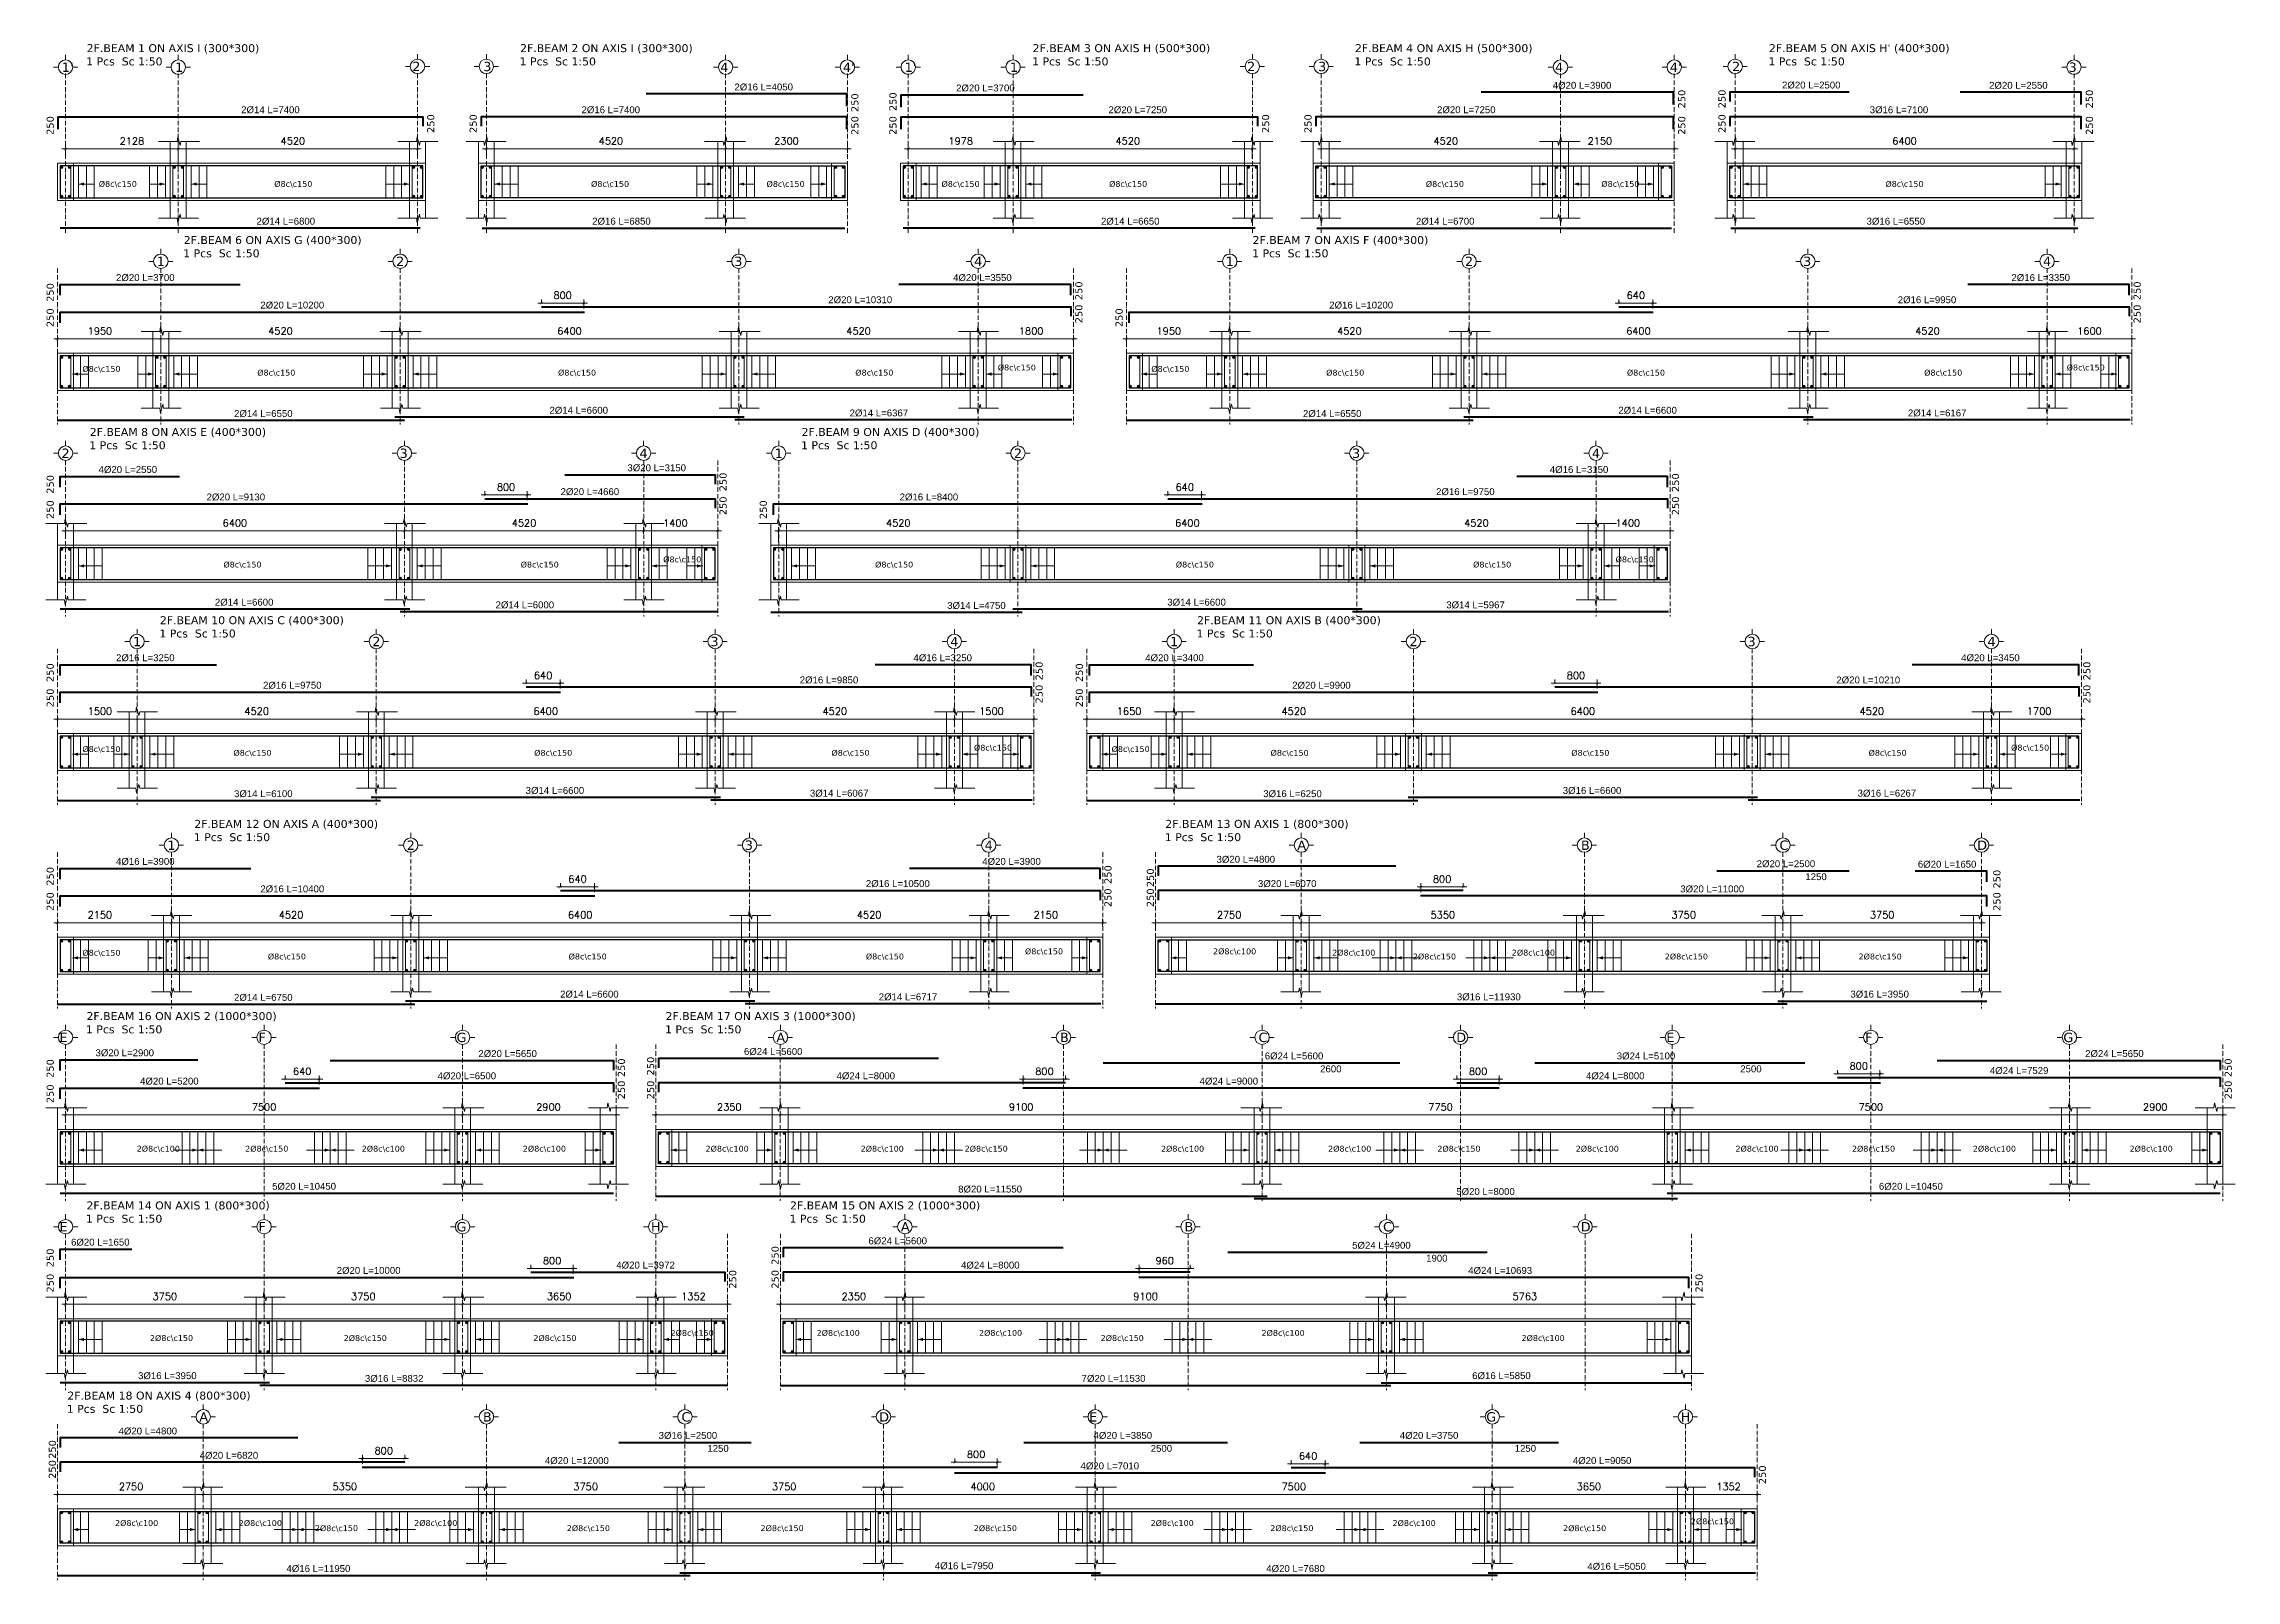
# Model space of a CAD drawing. Header units: inches. Extents: x -17020 to 43805, y -10194 to 123061.
# Drawn here: x 20438 to 24579, y 112091 to 114993 of the extents above; entities that cross this region are included whole.
import ezdxf

# ---------------------------------------------------------------- set-up
doc = ezdxf.new("R2010")
doc.units = ezdxf.units.IN
doc.header["$LTSCALE"] = 0.7
doc.header["$MEASUREMENT"] = 0
doc.linetypes.add('ACAD_ISO10W100', pattern=[18, 12, -3, 0, -3])
doc.layers.get('0').update_dxf_attribs({"lineweight": 13})
doc.layers.get('Defpoints').update_dxf_attribs({"lineweight": 5})
for name, color, linetype, lineweight in [('axis', 254, 'ACAD_ISO10W100', 9), ('BEAM FRAME', 5, 'Continuous', 18), ('COLUMN', 4, 'Continuous', 20), ('elevline', 30, 'Continuous', 20), ('FRAME 070', 5, 'Continuous', 60), ('hatch', 9, 'Continuous', 9), ('renforcment', 141, 'Continuous', 40), ('tex', 3, 'Continuous', 25), ('TEXT', 3, 'Continuous', 25), ('top rein. extension', 50, 'Continuous', 20), ('top renforcment', 7, 'Continuous', 40)]:
    doc.layers.add(name, color=color, linetype=linetype, lineweight=lineweight)
doc.styles.add('100', font='romans.shx', dxfattribs={"height": 13.5})
doc.styles.add('romanc', font='verdana.ttf', dxfattribs={"height": 250})
doc.styles.get("Standard").update_dxf_attribs({"font": 'arial.ttf', "height": 13})
doc.dimstyles.new('100', dxfattribs={"dimtxt": 13.5, "dimasz": 5, "dimexe": 7, "dimexo": 7, "dimgap": 8, "dimtad": 1, "dimdec": 0, "dimlfac": 10, "dimzin": 4, "dimdsep": 46, "dimtxsty": '100', "dimblk": 'ARCHTICK', "dimcen": 0.09, "dimdle": 7, "dimclrd": 1, "dimclre": 8, "dimclrt": 2, "dimadec": 0, "dimazin": 1, "dimtfac": 1, "dimtdec": 0, "dimtix": 1, "dimtofl": 0, "dimtmove": 0, "dimatfit": 3, "dimldrblk": 'ARCHTICK', "dimfxl": 0.18, "dimtolj": 1, "dimtzin": 0, "dimlwd": -1, "dimlwe": -1, "dimarcsym": 0})
doc.dimstyles.get("Standard").update_dxf_attribs({"dimtxt": 13, "dimasz": 5, "dimexe": 0.18, "dimexo": 0.0625, "dimgap": 6, "dimtad": 1, "dimdec": 0, "dimlfac": 10, "dimzin": 0, "dimdsep": 46, "dimtxsty": 'Standard', "dimblk": 'ARCHTICK', "dimcen": 0.09, "dimse1": 1, "dimse2": 1, "dimclrd": 1, "dimclre": 7, "dimclrt": 3, "dimadec": 0, "dimazin": 0, "dimtfac": 1, "dimtdec": 0, "dimtix": 1, "dimtofl": 0, "dimtmove": 0, "dimatfit": 3, "dimldrblk": 'ARCHTICK', "dimfxl": 1, "dimtolj": 1, "dimtzin": 0, "dimarcsym": 0})

msp = doc.modelspace()

# ---------------------------------------------------------------- texts
at = {"layer": 'tex', "style": 'romanc'}
for s, p in [('%%C8c\\c150', (20541.78, 114722.9, -33436.19)), ('%%C8c\\c150', (20873.3, 114722.9, -33436.19)), ('%%C8c\\c150', (21471.6, 114722.9, -33436.19)), ('%%C8c\\c150', (21803.12, 114722.9, -33436.19)), ('%%C8c\\c150', (22133.64, 114722.9, -33436.19)), ('%%C8c\\c150', (22450.16, 114722.9, -33436.19)), ('%%C8c\\c150', (23048.46, 114722.9, -33436.19)), ('%%C8c\\c150', (23379.98, 114722.9, -33436.19)), ('%%C8c\\c150', (23916.6, 114722.9, -33436.19)), ('%%C8c\\c150', (20510.91, 114373.55, -33436.19)), ('%%C8c\\c150', (20841.18, 114366.48, -33436.19)), ('%%C8c\\c150', (21409.23, 114366.48, -33436.19)), ('%%C8c\\c150', (21970.75, 114366.48, -33436.19)), ('%%C8c\\c150', (22239.93, 114376.2, -33436.19)), ('%%C8c\\c150', (22529.91, 114373.55, -33436.19)), ('%%C8c\\c150', (22860.18, 114366.48, -33436.19)), ('%%C8c\\c150', (23428.23, 114366.48, -33436.19)), ('%%C8c\\c150', (23989.75, 114366.48, -33436.19)), ('%%C8c\\c150', (24258.93, 114376.2, -33436.19)), ('%%C8c\\c150', (20777.23, 114003.98, -33436.19)), ('%%C8c\\c150', (21338.75, 114003.98, -33436.19)), ('%%C8c\\c150', (21607.93, 114013.7, -33436.19)), ('%%C8c\\c150', (22008.18, 114003.98, -33436.19)), ('%%C8c\\c150', (22576.23, 114003.98, -33436.19)), ('%%C8c\\c150', (23137.75, 114003.98, -33436.19)), ('%%C8c\\c150', (23406.93, 114013.7, -33436.19)), ('%%C8c\\c150', (20510.91, 113655.41, -33436.19)), ('%%C8c\\c150', (20796.18, 113648.34, -33436.19)), ('%%C8c\\c150', (21364.23, 113648.34, -33436.19)), ('%%C8c\\c150', (21925.75, 113648.34, -33436.19)), ('%%C8c\\c150', (22194.93, 113658.06, -33436.19)), ('%%C8c\\c150', (22454.91, 113655.41, -33436.19)), ('%%C8c\\c150', (22755.18, 113648.34, -33436.19)), ('%%C8c\\c150', (23323.23, 113648.34, -33436.19)), ('%%C8c\\c150', (23884.75, 113648.34, -33436.19)), ('%%C8c\\c150', (24153.93, 113658.06, -33436.19)), ('%%C8c\\c150', (20510.91, 113270.71, -33436.19)), ('%%C8c\\c150', (20861.18, 113263.64, -33436.19)), ('%%C8c\\c150', (21429.23, 113263.64, -33436.19)), ('%%C8c\\c150', (21990.75, 113263.64, -33436.19)), ('%%C8c\\c150', (22291.26, 113273.36, -33436.19)), ('2%%C8c\\c100', (22646.53, 113273.36, -33436.19)), ('2%%C8c\\c100', (22871.55, 113270.85, -33436.19)), ('2%%C8c\\c150', (23023.96, 113263.64, -33436.19)), ('2%%C8c\\c100', (23210.85, 113270.85, -33436.19)), ('2%%C8c\\c150', (23499.81, 113263.64, -33436.19)), ('2%%C8c\\c150', (23865.8, 113263.64, -33436.19)), ('2%%C8c\\c100', (20613.46, 112900.57, -33436.19)), ('2%%C8c\\c150', (20818.33, 112900.57, -33436.19)), ('2%%C8c\\c100', (21038.5, 112900.57, -33436.19)), ('2%%C8c\\c100', (21342.76, 112900.57, -33436.19)), ('2%%C8c\\c100', (21687.9, 112900.57, -33436.19)), ('2%%C8c\\c100', (21980.86, 112900.57, -33436.19)), ('2%%C8c\\c150', (22177.26, 112900.57, -33436.19)), ('2%%C8c\\c100', (22548.16, 112900.57, -33436.19)), ('2%%C8c\\c100', (22863.83, 112900.57, -33436.19)), ('2%%C8c\\c150', (23070.21, 112900.57, -33436.19)), ('2%%C8c\\c100', (23331.5, 112900.57, -33436.19)), ('2%%C8c\\c100', (23633.31, 112900.57, -33436.19)), ('2%%C8c\\c150', (23853.33, 112900.57, -33436.19)), ('2%%C8c\\c100', (24081.67, 112900.57, -33436.19)), ('2%%C8c\\c100', (24377.75, 112900.57, -33436.19)), ('2%%C8c\\c150', (20638.4, 112542.92, -33436.19)), ('2%%C8c\\c150', (21004.38, 112542.92, -33436.19)), ('2%%C8c\\c150', (21362.66, 112542.92, -33436.19)), ('2%%C8c\\c150', (21621.86, 112552.64, -33436.19)), ('2%%C8c\\c100', (21897.71, 112552.64, -33436.19)), ('2%%C8c\\c100', (22204.4, 112552.64, -33436.19)), ('2%%C8c\\c150', (22434.18, 112542.92, -33436.19)), ('2%%C8c\\c100', (22738.09, 112552.64, -33436.19)), ('2%%C8c\\c100', (23229.23, 112542.92, -33436.19)), ('2%%C8c\\c100', (20572.53, 112193.49, -33436.19)), ('2%%C8c\\c100', (20806.19, 112193.49, -33436.19)), ('2%%C8c\\c150', (20949.96, 112183.76, -33436.19)), ('2%%C8c\\c100', (21137.48, 112193.49, -33436.19)), ('2%%C8c\\c150', (21425.81, 112183.76, -33436.19)), ('2%%C8c\\c150', (21791.8, 112183.76, -33436.19)), ('2%%C8c\\c150', (22194.58, 112183.76, -33436.19)), ('2%%C8c\\c100', (22528.55, 112193.49, -33436.19)), ('2%%C8c\\c150', (22754.63, 112183.76, -33436.19)), ('2%%C8c\\c100', (22985.55, 112193.49, -33436.19)), ('2%%C8c\\c150', (23307.66, 112183.76, -33436.19)), ('2%%C8c\\c150', (23549.03, 112196.64, -33654.09))]:
    msp.add_text(s, height=11, dxfattribs=at).set_placement(p)
at = {"layer": 'TEXT', "style": 'romanc'}
for s, height, p in [("1'", 17.6, (20472.01, 114940.16)), ('1 Pcs  Sc 1:50 ', 15, (20517.96, 114952.35)), ('2F.BEAM 1 ON AXIS I (300*300)', 15, (20518.98, 114977.45)), ('1', 17.6, (20685.96, 114940.16)), ('2', 17.6, (21134, 114941.52)), ('3', 17.6, (21268.05, 114941.52)), ('1 Pcs  Sc 1:50 ', 15, (21336.63, 114952.35)), ('2F.BEAM 2 ON AXIS I (300*300)', 15, (21337.65, 114977.45)), ('4', 17.6, (21715.71, 114940.16)), ("4'", 17.6, (21947.51, 114940.16)), ("1'", 17.6, (22063.87, 114940.16)), ('1', 17.6, (22262.82, 114940.16)), ('1 Pcs  Sc 1:50 ', 15, (22304.69, 114952.35)), ('2F.BEAM 3 ON AXIS H (500*300)', 15, (22305.71, 114977.45)), ('2', 17.6, (22710.86, 114941.52)), ('3', 17.6, (22844.91, 114941.52)), ('1 Pcs  Sc 1:50 ', 15, (22913.49, 114952.35)), ('2F.BEAM 4 ON AXIS H (500*300)', 15, (22914.51, 114977.45)), ('4', 17.6, (23292.57, 114940.16)), ("4'", 17.6, (23509.37, 114940.16)), ('2', 17.6, (23626.92, 114941.52)), ('1 Pcs  Sc 1:50 ', 15, (23695.51, 114952.35)), ("2F.BEAM 5 ON AXIS H' (400*300)", 15, (23696.53, 114977.45)), ('3', 17.6, (24262.58, 114940.16)), ('2F.BEAM 6 ON AXIS G (400*300)', 15, (20702.28, 114614.98)), ('2F.BEAM 7 ON AXIS F (400*300)', 15, (22721.28, 114614.98)), ('1', 17.6, (20651.43, 114573.44)), ('1 Pcs  Sc 1:50 ', 15, (20701.26, 114589.88)), ('2', 17.6, (21103.43, 114573.44)), ('3', 17.6, (21742.09, 114573.44)), ('4', 17.6, (22195.23, 114573.44)), ('1', 17.6, (22670.43, 114573.44)), ('1 Pcs  Sc 1:50 ', 15, (22720.26, 114589.88)), ('2', 17.6, (23122.43, 114573.44)), ('3', 17.6, (23761.09, 114573.44)), ('4', 17.6, (24214.23, 114573.44)), ('2F.BEAM 8 ON AXIS E (400*300)', 15, (20524.86, 114252.47)), ('2F.BEAM 9 ON AXIS D (400*300)', 15, (21869.28, 114252.47)), ('2', 17.6, (20471.43, 114210.94)), ('1 Pcs  Sc 1:50 ', 15, (20523.85, 114227.37)), ('3', 17.6, (21110.09, 114210.94)), ('4', 17.6, (21563.23, 114210.94)), ('1', 17.6, (21818.43, 114210.94)), ('1 Pcs  Sc 1:50 ', 15, (21868.26, 114227.37)), ('2', 17.6, (22270.43, 114210.94)), ('3', 17.6, (22909.09, 114210.94)), ('4', 17.6, (23362.23, 114210.94)), ('1 Pcs  Sc 1:50 ', 15, (20656.26, 113871.74)), ('2F.BEAM 10 ON AXIS C (400*300)', 15, (20657.28, 113896.84)), ('1 Pcs  Sc 1:50 ', 15, (22615.26, 113871.74)), ('2F.BEAM 11 ON AXIS B (400*300)', 15, (22616.28, 113896.84)), ('1', 17.6, (20606.43, 113855.3)), ('2', 17.6, (21058.43, 113855.3)), ('3', 17.6, (21697.09, 113855.3)), ('4', 17.6, (22150.23, 113855.3)), ('1', 17.6, (22565.43, 113855.3)), ('2', 17.6, (23017.43, 113855.3)), ('3', 17.6, (23656.09, 113855.3)), ('4', 17.6, (24109.23, 113855.3)), ('2F.BEAM 12 ON AXIS A (400*300)', 15, (20722.28, 113512.13)), ('2F.BEAM 13 ON AXIS 1 (800*300)', 15, (22556.36, 113512.13)), ('1', 17.6, (20671.43, 113470.6)), ('1 Pcs  Sc 1:50 ', 15, (20721.26, 113487.03)), ('2', 17.6, (21123.43, 113470.6)), ('3', 17.6, (21762.09, 113470.6)), ('4', 17.6, (22215.23, 113470.6)), ('1 Pcs  Sc 1:50 ', 15, (22555.34, 113487.03)), ('A', 17.6, (22805.71, 113470.6)), ('B', 17.6, (23341.43, 113470.6)), ('C', 17.6, (23716.43, 113470.6)), ('D', 17.6, (24089.92, 113470.6)), ('1 Pcs  Sc 1:50 ', 15, (20517.53, 113123.97)), ('2F.BEAM 16 ON AXIS 2 (1000*300)', 15, (20518.55, 113149.07)), ('1 Pcs  Sc 1:50 ', 15, (21611.34, 113123.97)), ('2F.BEAM 17 ON AXIS 3 (1000*300)', 15, (21612.36, 113149.07)), ('E', 17.6, (20467.56, 113107.53)), ('F', 17.6, (20843.32, 113107.53)), ('G', 17.6, (21217.63, 113107.53)), ('A', 17.6, (21821.71, 113107.53)), ('B', 17.6, (22357.43, 113107.53)), ('C', 17.6, (22732.43, 113107.53)), ('D', 17.6, (23105.92, 113107.53)), ('E', 17.6, (23502.55, 113107.53)), ('F', 17.6, (23878.32, 113107.53)), ('G', 17.6, (24252.63, 113107.53)), ('2F.BEAM 14 ON AXIS 1 (800*300)', 15, (20518.55, 112791.41)), ('2F.BEAM 15 ON AXIS 2 (1000*300)', 15, (21847.53, 112791.41)), ('E', 17.6, (20467.56, 112749.88)), ('1 Pcs  Sc 1:50 ', 15, (20517.53, 112766.31)), ('F', 17.6, (20843.32, 112749.88)), ('G', 17.6, (21217.63, 112749.88)), ('H', 17.6, (21584.81, 112749.88)), ('1 Pcs  Sc 1:50 ', 15, (21846.52, 112766.31)), ('A', 17.6, (22056.88, 112749.88)), ('B', 17.6, (22592.61, 112749.88)), ('C', 17.6, (22967.61, 112749.88)), ('D', 17.6, (23341.09, 112749.88)), ('2F.BEAM 18 ON AXIS 4 (800*300)', 15, (20482.36, 112432.26)), ('1 Pcs  Sc 1:50 ', 15, (20481.34, 112407.16)), ('A', 17.6, (20731.71, 112390.72)), ('B', 17.6, (21267.43, 112390.73)), ('C', 17.6, (21642.43, 112390.73)), ('D', 17.6, (22015.92, 112390.73)), ('E', 17.6, (22412.55, 112390.73)), ('G', 17.6, (23162.63, 112390.73)), ('H', 17.6, (23529.81, 112390.72))]:
    msp.add_text(s, height=height, dxfattribs=at).set_placement(p)
for p in [(21976.68, 114864.2, -72739.24), (22048.61, 114866.08, -72739.24), (23538.54, 114871.08, -72739.24), (23614.58, 114871.44, -73392.95), (24308.54, 114871.08, -72957.14), (20456.75, 114821.15, -72739.24), (21175.56, 114824.71, -73392.95), (21255.71, 114824.71, -73392.95), (21976.68, 114821.15, -72739.24), (22048.61, 114821.15, -72739.24), (22752.42, 114824.71, -73392.95), (22832.57, 114824.71, -73392.95), (23538.54, 114821.15, -72739.24), (23614.58, 114824.71, -73392.95), (24308.54, 114821.15, -72957.14), (22399.71, 114509, -73175.05), (24398.71, 114509, -73175.05), (20456.75, 114505.76, -72739.24), (22399.71, 114465.25, -73175.05), (24398.71, 114465.25, -73175.05), (20456.75, 114458.07, -72739.24), (22475.75, 114458.07, -72739.24), (20456.75, 114143.26, -72521.33), (21727.71, 114147.86, -73175.05), (23526.71, 114146.5, -73175.05), (20456.75, 114095.56, -72521.33), (21727.71, 114102.75, -73175.05), (21803.75, 114095.56, -72739.24), (23526.71, 114102.75, -73175.05), (20456.75, 113787.62, -72739.24), (22324.71, 113790.86, -73175.05), (22400.75, 113787.62, -72739.24), (24303.71, 113790.86, -73175.05), (20456.75, 113739.93, -72739.24), (22324.71, 113747.11, -73175.05), (22400.75, 113739.93, -72739.24), (24303.71, 113747.11, -73175.05), (20456.75, 113402.92, -72739.24), (22454.71, 113406.16, -73175.05), (22534.86, 113400.15, -73175.05), (24133.82, 113397.61, -72521.33), (20456.75, 113355.22, -72739.24), (22454.71, 113362.41, -73175.05), (22534.86, 113362.41, -73175.05), (24133.82, 113355.22, -72521.33), (20456.75, 113039.85, -72521.33), (21535.71, 113041.31, -73175.05), (21590.86, 113044.49, -73175.05), (24570.71, 113041.31, -73175.05), (20456.75, 112992.16, -72521.33), (21535.71, 112999.34, -73175.05), (21590.86, 112999.34, -73175.05), (24570.71, 112999.34, -73175.05), (21826.03, 112686.83, -73175.05), (20456.75, 112682.19, -72521.33), (20456.75, 112634.5, -72521.33), (21745.88, 112641.69, -73175.05), (21826.03, 112641.69, -73175.05), (23571.28, 112634.5, -72739.24), (20460.86, 112320.28, -73175.05), (20460.86, 112282.53, -73175.05), (23690.88, 112272.53, -73175.05)]:
    msp.add_text('250', height=13.5, rotation=90, dxfattribs=at).set_placement(p)

# ---------------------------------------------------------------- blocks, each defined once
blk = doc.blocks.new('_ArchTick')
at = {"color": 0, "linetype": 'ByBlock', "lineweight": 0, "const_width": 0.15}
blk.add_lwpolyline([(-0.5, -0.5), (0.5, 0.5)], dxfattribs=at)
blk = doc.blocks.new('*D398')
at = {"color": 1, "transparency": 16777216}
blk.add_line((20684.9, 114794.7), (21150.9, 114794.7), dxfattribs=at)
at = {"color": 8, "transparency": 16777216}
for p, q in [((20691.9, 114758.2), (20691.9, 114801.7)), ((21143.9, 114776.5), (21143.9, 114801.7))]:
    blk.add_line(p, q, dxfattribs=at)
at = {"layer": 'Defpoints', "color": 0, "transparency": 16777216}
for p in [(21143.9, 114794.7), (20691.9, 114751.2), (21143.9, 114769.5)]:
    blk.add_point(p, dxfattribs=at)
at = {"color": 1, "transparency": 16777216, "xscale": 5, "yscale": 5, "zscale": 5, "rotation": 180}
blk.add_blockref('_ArchTick', (20691.9, 114794.7), dxfattribs=at)
at = {"color": 1, "transparency": 16777216, "xscale": 5, "yscale": 5, "zscale": 5}
blk.add_blockref('_ArchTick', (21143.9, 114794.7), dxfattribs=at)
at = {"color": 2, "transparency": 16777216, "insert": (20908.5, 114809.5), "char_height": 13.5, "attachment_point": 5, "style": '100'}
blk.add_mtext('\\A1;4520', dxfattribs=at)
blk = doc.blocks.new('*D399')
at = {"layer": 'Defpoints', "color": 0, "transparency": 16777216}
for p in [(20469, 114644.8, -13652.7), (21149.1, 114644.8, -37318.8), (21149.1, 114644.8)]:
    blk.add_point(p, dxfattribs=at)
at = {"layer": 'TEXT', "color": 3, "transparency": 16777216, "insert": (20895.1, 114657.8), "char_height": 13, "attachment_point": 5}
blk.add_mtext('\\A1;2%%C14 L=6800', dxfattribs=at)
blk = doc.blocks.new('*D400')
at = {"layer": 'Defpoints', "color": 0, "transparency": 16777216}
for p in [(20439, 114855.3, 264.3), (20439, 114855.3), (21179.1, 114855.3, -440.4)]:
    blk.add_point(p, dxfattribs=at)
at = {"layer": 'TEXT', "color": 3, "transparency": 16777216, "insert": (20866.1, 114868.3), "char_height": 13, "attachment_point": 5}
blk.add_mtext('\\A1;2%%C14 L=7400', dxfattribs=at)
blk = doc.blocks.new('*D401')
at = {"color": 1, "transparency": 16777216}
blk.add_line((20698.9, 114794.7), (20472, 114794.7), dxfattribs=at)
at = {"color": 8, "transparency": 16777216}
for p, q in [((20479, 114776.5), (20479, 114801.7)), ((20691.9, 114758.2), (20691.9, 114801.7))]:
    blk.add_line(p, q, dxfattribs=at)
at = {"layer": 'Defpoints', "color": 0, "transparency": 16777216}
for p in [(20479, 114794.7), (20479, 114769.5), (20691.9, 114751.2)]:
    blk.add_point(p, dxfattribs=at)
at = {"color": 1, "transparency": 16777216, "xscale": 5, "yscale": 5, "zscale": 5, "rotation": 180}
blk.add_blockref('_ArchTick', (20479, 114794.7), dxfattribs=at)
at = {"color": 1, "transparency": 16777216, "xscale": 5, "yscale": 5, "zscale": 5}
blk.add_blockref('_ArchTick', (20691.9, 114794.7), dxfattribs=at)
at = {"color": 2, "transparency": 16777216, "insert": (20604.5, 114809.5), "char_height": 13.5, "attachment_point": 5, "style": '100'}
blk.add_mtext('\\A1;2128', dxfattribs=at)
blk = doc.blocks.new('*D402')
at = {"color": 1, "transparency": 16777216}
blk.add_line((21732.9, 114794.7), (21266.9, 114794.7), dxfattribs=at)
at = {"color": 8, "transparency": 16777216}
for p, q in [((21273.9, 114776.5), (21273.9, 114801.7)), ((21725.9, 114758.2), (21725.9, 114801.7))]:
    blk.add_line(p, q, dxfattribs=at)
at = {"layer": 'Defpoints', "color": 0, "transparency": 16777216}
for p in [(21273.9, 114794.7), (21273.9, 114769.5), (21725.9, 114751.2)]:
    blk.add_point(p, dxfattribs=at)
at = {"color": 1, "transparency": 16777216, "xscale": 5, "yscale": 5, "zscale": 5, "rotation": 180}
blk.add_blockref('_ArchTick', (21273.9, 114794.7), dxfattribs=at)
at = {"color": 1, "transparency": 16777216, "xscale": 5, "yscale": 5, "zscale": 5}
blk.add_blockref('_ArchTick', (21725.9, 114794.7), dxfattribs=at)
at = {"color": 2, "transparency": 16777216, "insert": (21509.2, 114809.5), "char_height": 13.5, "attachment_point": 5, "style": '100'}
blk.add_mtext('\\A1;4520', dxfattribs=at)
blk = doc.blocks.new('*D403')
at = {"layer": 'Defpoints', "color": 0, "transparency": 16777216}
for p in [(21265.9, 114644.8, -37318.8), (21265.9, 114644.8), (21950.9, 114644.8, -13652.7)]:
    blk.add_point(p, dxfattribs=at)
at = {"layer": 'TEXT', "color": 3, "transparency": 16777216, "insert": (21529.1, 114657.8), "char_height": 13, "attachment_point": 5}
blk.add_mtext('\\A1;2%%C16 L=6850', dxfattribs=at)
blk = doc.blocks.new('*D404')
at = {"layer": 'Defpoints', "color": 0, "transparency": 16777216}
for p in [(21240.5, 114855.3, -440.4), (21980.5, 114855.3, 264.3), (21980.5, 114855.3)]:
    blk.add_point(p, dxfattribs=at)
at = {"layer": 'TEXT', "color": 3, "transparency": 16777216, "insert": (21508.9, 114868.3), "char_height": 13, "attachment_point": 5}
blk.add_mtext('\\A1;2%%C16 L=7400', dxfattribs=at)
blk = doc.blocks.new('*D405')
at = {"color": 1, "transparency": 16777216}
blk.add_line((21718.9, 114794.7), (21962.9, 114794.7), dxfattribs=at)
at = {"color": 8, "transparency": 16777216}
for p, q in [((21725.9, 114758.2), (21725.9, 114801.7)), ((21955.9, 114787), (21955.9, 114801.7))]:
    blk.add_line(p, q, dxfattribs=at)
at = {"layer": 'Defpoints', "color": 0, "transparency": 16777216}
for p in [(21955.9, 114794.7), (21725.9, 114751.2), (21955.9, 114780)]:
    blk.add_point(p, dxfattribs=at)
at = {"color": 1, "transparency": 16777216, "xscale": 5, "yscale": 5, "zscale": 5, "rotation": 180}
blk.add_blockref('_ArchTick', (21725.9, 114794.7), dxfattribs=at)
at = {"color": 1, "transparency": 16777216, "xscale": 5, "yscale": 5, "zscale": 5}
blk.add_blockref('_ArchTick', (21955.9, 114794.7), dxfattribs=at)
at = {"color": 2, "transparency": 16777216, "insert": (21840.9, 114809.5), "char_height": 13.5, "attachment_point": 5, "style": '100'}
blk.add_mtext('\\A1;2300', dxfattribs=at)
blk = doc.blocks.new('*D406')
at = {"color": 1, "transparency": 16777216}
blk.add_line((22261.7, 114794.7), (22727.7, 114794.7), dxfattribs=at)
at = {"color": 8, "transparency": 16777216}
for p, q in [((22268.7, 114758.2), (22268.7, 114801.7)), ((22720.7, 114776.5), (22720.7, 114801.7))]:
    blk.add_line(p, q, dxfattribs=at)
at = {"layer": 'Defpoints', "color": 0, "transparency": 16777216}
for p in [(22720.7, 114794.7), (22268.7, 114751.2), (22720.7, 114769.5)]:
    blk.add_point(p, dxfattribs=at)
at = {"color": 1, "transparency": 16777216, "xscale": 5, "yscale": 5, "zscale": 5, "rotation": 180}
blk.add_blockref('_ArchTick', (22268.7, 114794.7), dxfattribs=at)
at = {"color": 1, "transparency": 16777216, "xscale": 5, "yscale": 5, "zscale": 5}
blk.add_blockref('_ArchTick', (22720.7, 114794.7), dxfattribs=at)
at = {"color": 2, "transparency": 16777216, "insert": (22485.4, 114809.5), "char_height": 13.5, "attachment_point": 5, "style": '100'}
blk.add_mtext('\\A1;4520', dxfattribs=at)
blk = doc.blocks.new('*D407')
at = {"layer": 'Defpoints', "color": 0, "transparency": 16777216}
for p in [(22060.9, 114644.8, -13652.7), (22725.9, 114644.8, -37318.8), (22725.9, 114644.8)]:
    blk.add_point(p, dxfattribs=at)
at = {"layer": 'TEXT', "color": 3, "transparency": 16777216, "insert": (22490.1, 114657.8), "char_height": 13, "attachment_point": 5}
blk.add_mtext('\\A1;2%%C14 L=6650', dxfattribs=at)
blk = doc.blocks.new('*D408')
at = {"layer": 'Defpoints', "color": 0, "transparency": 16777216}
for p in [(22030.9, 114855.3, 264.3), (22030.9, 114855.3), (22755.9, 114855.3, -440.4)]:
    blk.add_point(p, dxfattribs=at)
at = {"layer": 'TEXT', "color": 3, "transparency": 16777216, "insert": (22504.3, 114868.3), "char_height": 13, "attachment_point": 5}
blk.add_mtext('\\A1;2%%C20 L=7250', dxfattribs=at)
blk = doc.blocks.new('*D409')
at = {"color": 1, "transparency": 16777216}
blk.add_line((22275.7, 114794.7), (22063.9, 114794.7), dxfattribs=at)
at = {"color": 8, "transparency": 16777216}
for p, q in [((22070.9, 114776.5), (22070.9, 114801.7)), ((22268.7, 114758.2), (22268.7, 114801.7))]:
    blk.add_line(p, q, dxfattribs=at)
at = {"layer": 'Defpoints', "color": 0, "transparency": 16777216}
for p in [(22070.9, 114794.7), (22070.9, 114769.5), (22268.7, 114751.2)]:
    blk.add_point(p, dxfattribs=at)
at = {"color": 1, "transparency": 16777216, "xscale": 5, "yscale": 5, "zscale": 5, "rotation": 180}
blk.add_blockref('_ArchTick', (22070.9, 114794.7), dxfattribs=at)
at = {"color": 1, "transparency": 16777216, "xscale": 5, "yscale": 5, "zscale": 5}
blk.add_blockref('_ArchTick', (22268.7, 114794.7), dxfattribs=at)
at = {"color": 2, "transparency": 16777216, "insert": (22169.8, 114809.5), "char_height": 13.5, "attachment_point": 5, "style": '100'}
blk.add_mtext('\\A1;1978', dxfattribs=at)
blk = doc.blocks.new('*D410')
at = {"layer": 'Defpoints', "color": 0, "transparency": 16777216}
for p in [(22030.9, 114896.5, 264.3), (22030.9, 114896.5), (22400.9, 114896.5, 136.2)]:
    blk.add_point(p, dxfattribs=at)
at = {"layer": 'TEXT', "color": 3, "transparency": 16777216, "insert": (22216.5, 114909.5), "char_height": 13, "attachment_point": 5}
blk.add_mtext('\\A1;2%%C20 L=3700', dxfattribs=at)
blk = doc.blocks.new('*D411')
at = {"color": 1, "transparency": 16777216}
blk.add_line((23309.7, 114794.7), (22843.7, 114794.7), dxfattribs=at)
at = {"color": 8, "transparency": 16777216}
for p, q in [((22850.7, 114776.5), (22850.7, 114801.7)), ((23302.7, 114758.2), (23302.7, 114801.7))]:
    blk.add_line(p, q, dxfattribs=at)
at = {"layer": 'Defpoints', "color": 0, "transparency": 16777216}
for p in [(22850.7, 114794.7), (22850.7, 114769.5), (23302.7, 114751.2)]:
    blk.add_point(p, dxfattribs=at)
at = {"color": 1, "transparency": 16777216, "xscale": 5, "yscale": 5, "zscale": 5, "rotation": 180}
blk.add_blockref('_ArchTick', (22850.7, 114794.7), dxfattribs=at)
at = {"color": 1, "transparency": 16777216, "xscale": 5, "yscale": 5, "zscale": 5}
blk.add_blockref('_ArchTick', (23302.7, 114794.7), dxfattribs=at)
at = {"color": 2, "transparency": 16777216, "insert": (23086.1, 114809.5), "char_height": 13.5, "attachment_point": 5, "style": '100'}
blk.add_mtext('\\A1;4520', dxfattribs=at)
blk = doc.blocks.new('*D412')
at = {"layer": 'Defpoints', "color": 0, "transparency": 16777216}
for p in [(22842.7, 114644.8, -37318.8), (22842.7, 114644.8), (23512.8, 114644.8, -13652.7)]:
    blk.add_point(p, dxfattribs=at)
at = {"layer": 'TEXT', "color": 3, "transparency": 16777216, "insert": (23085, 114657.8), "char_height": 13, "attachment_point": 5}
blk.add_mtext('\\A1;2%%C14 L=6700', dxfattribs=at)
blk = doc.blocks.new('*D413')
at = {"layer": 'Defpoints', "color": 0, "transparency": 16777216}
for p in [(22817.3, 114855.3, -440.4), (23542.4, 114855.3, 264.3), (23542.4, 114855.3)]:
    blk.add_point(p, dxfattribs=at)
at = {"layer": 'TEXT', "color": 3, "transparency": 16777216, "insert": (23124.9, 114868.3), "char_height": 13, "attachment_point": 5}
blk.add_mtext('\\A1;2%%C20 L=7250', dxfattribs=at)
blk = doc.blocks.new('*D414')
at = {"color": 1, "transparency": 16777216}
blk.add_line((23295.7, 114794.7), (23524.8, 114794.7), dxfattribs=at)
at = {"color": 8, "transparency": 16777216}
for p, q in [((23302.7, 114758.2), (23302.7, 114801.7)), ((23517.8, 114787), (23517.8, 114801.7))]:
    blk.add_line(p, q, dxfattribs=at)
at = {"layer": 'Defpoints', "color": 0, "transparency": 16777216}
for p in [(23517.8, 114794.7), (23302.7, 114751.2), (23517.8, 114780)]:
    blk.add_point(p, dxfattribs=at)
at = {"color": 1, "transparency": 16777216, "xscale": 5, "yscale": 5, "zscale": 5, "rotation": 180}
blk.add_blockref('_ArchTick', (23302.7, 114794.7), dxfattribs=at)
at = {"color": 1, "transparency": 16777216, "xscale": 5, "yscale": 5, "zscale": 5}
blk.add_blockref('_ArchTick', (23517.8, 114794.7), dxfattribs=at)
at = {"color": 2, "transparency": 16777216, "insert": (23377.3, 114809.5), "char_height": 13.5, "attachment_point": 5, "style": '100'}
blk.add_mtext('\\A1;2150', dxfattribs=at)
blk = doc.blocks.new('*D415')
at = {"layer": 'Defpoints', "color": 0, "transparency": 16777216}
for p in [(23152.8, 114901.5, 136.2), (23542.8, 114901.5, 264.3), (23542.8, 114901.5)]:
    blk.add_point(p, dxfattribs=at)
at = {"layer": 'TEXT', "color": 3, "transparency": 16777216, "insert": (23343.5, 114914.5), "char_height": 13, "attachment_point": 5}
blk.add_mtext('\\A1;4%%C20 L=3900', dxfattribs=at)
blk = doc.blocks.new('*D433')
at = {"color": 1, "transparency": 16777216}
blk.add_line((24279.8, 114794.7), (23625.8, 114794.7), dxfattribs=at)
at = {"color": 8, "transparency": 16777216}
for p, q in [((23632.8, 114776.5), (23632.8, 114801.7)), ((24272.8, 114758.2), (24272.8, 114801.7))]:
    blk.add_line(p, q, dxfattribs=at)
at = {"layer": 'Defpoints', "color": 0, "transparency": 16777216}
for p in [(23632.8, 114794.7), (23632.8, 114769.5), (24272.8, 114751.2)]:
    blk.add_point(p, dxfattribs=at)
at = {"color": 1, "transparency": 16777216, "xscale": 5, "yscale": 5, "zscale": 5, "rotation": 180}
blk.add_blockref('_ArchTick', (23632.8, 114794.7), dxfattribs=at)
at = {"color": 1, "transparency": 16777216, "xscale": 5, "yscale": 5, "zscale": 5}
blk.add_blockref('_ArchTick', (24272.8, 114794.7), dxfattribs=at)
at = {"color": 2, "transparency": 16777216, "insert": (23952.8, 114809.5), "char_height": 13.5, "attachment_point": 5, "style": '100'}
blk.add_mtext('\\A1;6400', dxfattribs=at)
blk = doc.blocks.new('*D434')
at = {"layer": 'Defpoints', "color": 0, "transparency": 16777216}
for p in [(23624.8, 114644.8, -37318.8), (23624.8, 114644.8), (24279.8, 114644.8, -13870.6)]:
    blk.add_point(p, dxfattribs=at)
at = {"layer": 'TEXT', "color": 3, "transparency": 16777216, "insert": (23936.2, 114657.8), "char_height": 13, "attachment_point": 5}
blk.add_mtext('\\A1;3%%C16 L=6550', dxfattribs=at)
blk = doc.blocks.new('*D435')
at = {"layer": 'Defpoints', "color": 0, "transparency": 16777216}
for p in [(23599.4, 114855.3, -440.4), (24309.4, 114855.3, 46.4), (24309.4, 114855.3)]:
    blk.add_point(p, dxfattribs=at)
at = {"layer": 'TEXT', "color": 3, "transparency": 16777216, "insert": (23942.2, 114868.3), "char_height": 13, "attachment_point": 5}
blk.add_mtext('\\A1;3%%C16 L=7100', dxfattribs=at)
blk = doc.blocks.new('*D436')
at = {"layer": 'Defpoints', "color": 0, "transparency": 16777216}
for p in [(24057.8, 114901.5, 136.2), (24312.8, 114901.5, 46.4), (24312.8, 114901.5)]:
    blk.add_point(p, dxfattribs=at)
at = {"layer": 'TEXT', "color": 3, "transparency": 16777216, "insert": (24167.7, 114914.5), "char_height": 13, "attachment_point": 5}
blk.add_mtext('\\A1;2%%C20 L=2550', dxfattribs=at)
blk = doc.blocks.new('*D437')
at = {"layer": 'Defpoints', "color": 0, "transparency": 16777216}
for p in [(23597.8, 114902, -440.4), (23847.8, 114902, -290.9), (23847.8, 114902)]:
    blk.add_point(p, dxfattribs=at)
at = {"layer": 'TEXT', "color": 3, "transparency": 16777216, "insert": (23776.5, 114915), "char_height": 13, "attachment_point": 5}
blk.add_mtext('\\A1;2%%C20 L=2500', dxfattribs=at)
blk = doc.blocks.new('*D443')
at = {"layer": 'Defpoints', "color": 0, "transparency": 16777216}
for p in [(21575.5, 114898.3, -121), (21980.5, 114898.3, 264.3), (21980.5, 114898.3)]:
    blk.add_point(p, dxfattribs=at)
at = {"layer": 'TEXT', "color": 3, "transparency": 16777216, "insert": (21797.8, 114911.4), "char_height": 13, "attachment_point": 5}
blk.add_mtext('\\A1;2%%C16 L=4050', dxfattribs=at)
blk = doc.blocks.new('*D459')
at = {"layer": 'Defpoints', "color": 0, "transparency": 16777216}
for p in [(20439, 114486.4, -218.4), (20439, 114486.4), (21459, 114486.4, -167.8)]:
    blk.add_point(p, dxfattribs=at)
at = {"layer": 'TEXT', "color": 3, "transparency": 16777216, "insert": (20907.3, 114499.4), "char_height": 13, "attachment_point": 5}
blk.add_mtext('\\A1;2%%C20 L=10200', dxfattribs=at)
blk = doc.blocks.new('*D460')
at = {"color": 1, "transparency": 16777216}
blk.add_line((21744, 114435.8), (22210, 114435.8), dxfattribs=at)
at = {"color": 8, "transparency": 16777216}
for p, q in [((21751, 114429.3), (21751, 114442.8)), ((22203, 114429.9), (22203, 114442.8))]:
    blk.add_line(p, q, dxfattribs=at)
at = {"layer": 'Defpoints', "color": 0, "transparency": 16777216}
for p in [(21751, 114422.3), (22203, 114435.8), (22203, 114422.9)]:
    blk.add_point(p, dxfattribs=at)
at = {"color": 1, "transparency": 16777216, "xscale": 5, "yscale": 5, "zscale": 5, "rotation": 180}
blk.add_blockref('_ArchTick', (21751, 114435.8), dxfattribs=at)
at = {"color": 1, "transparency": 16777216, "xscale": 5, "yscale": 5, "zscale": 5}
blk.add_blockref('_ArchTick', (22203, 114435.8), dxfattribs=at)
at = {"color": 2, "transparency": 16777216, "insert": (21977, 114450.6), "char_height": 13.5, "attachment_point": 5, "style": '100'}
blk.add_mtext('\\A1;4520', dxfattribs=at)
blk = doc.blocks.new('*D461')
at = {"layer": 'Defpoints', "color": 0, "transparency": 16777216}
for p in [(21378, 114496.4, -157.8), (21378, 114496.4), (22409, 114496.4, -218.5)]:
    blk.add_point(p, dxfattribs=at)
at = {"layer": 'TEXT', "color": 3, "transparency": 16777216, "insert": (21980.1, 114509.4), "char_height": 13, "attachment_point": 5}
blk.add_mtext('\\A1;2%%C20 L=10310', dxfattribs=at)
blk = doc.blocks.new('*D471')
at = {"color": 1, "transparency": 16777216}
blk.add_line((21465, 114503.4), (21371, 114503.4), dxfattribs=at)
at = {"color": 8, "transparency": 16777216}
for p, q in [((21378, 114503.4), (21378, 114510.4)), ((21458, 114493.4), (21458, 114510.4))]:
    blk.add_line(p, q, dxfattribs=at)
at = {"layer": 'Defpoints', "color": 0, "transparency": 16777216}
for p in [(21378, 114503.4), (21378, 114496.4), (21458, 114486.4)]:
    blk.add_point(p, dxfattribs=at)
at = {"color": 1, "transparency": 16777216, "xscale": 5, "yscale": 5, "zscale": 5, "rotation": 180}
blk.add_blockref('_ArchTick', (21378, 114503.4), dxfattribs=at)
at = {"color": 1, "transparency": 16777216, "xscale": 5, "yscale": 5, "zscale": 5}
blk.add_blockref('_ArchTick', (21458, 114503.4), dxfattribs=at)
at = {"color": 2, "transparency": 16777216, "insert": (21418, 114518.2), "char_height": 13.5, "attachment_point": 5, "style": '100'}
blk.add_mtext('\\A1;800', dxfattribs=at)
blk = doc.blocks.new('*D462')
at = {"color": 1, "transparency": 16777216}
blk.add_line((21758, 114435.8), (21104, 114435.8), dxfattribs=at)
at = {"color": 8, "transparency": 16777216}
for p, q in [((21111, 114426.9), (21111, 114442.8)), ((21751, 114429.3), (21751, 114442.8))]:
    blk.add_line(p, q, dxfattribs=at)
at = {"layer": 'Defpoints', "color": 0, "transparency": 16777216}
for p in [(21111, 114435.8), (21111, 114419.9), (21751, 114422.3)]:
    blk.add_point(p, dxfattribs=at)
at = {"color": 1, "transparency": 16777216, "xscale": 5, "yscale": 5, "zscale": 5, "rotation": 180}
blk.add_blockref('_ArchTick', (21111, 114435.8), dxfattribs=at)
at = {"color": 1, "transparency": 16777216, "xscale": 5, "yscale": 5, "zscale": 5}
blk.add_blockref('_ArchTick', (21751, 114435.8), dxfattribs=at)
at = {"color": 2, "transparency": 16777216, "insert": (21431, 114450.6), "char_height": 13.5, "attachment_point": 5, "style": '100'}
blk.add_mtext('\\A1;6400', dxfattribs=at)
blk = doc.blocks.new('*D463')
at = {"color": 1, "transparency": 16777216}
blk.add_line((20652, 114435.8), (21118, 114435.8), dxfattribs=at)
at = {"color": 8, "transparency": 16777216}
for p, q in [((20659, 114414.7), (20659, 114442.8)), ((21111, 114426.9), (21111, 114442.8))]:
    blk.add_line(p, q, dxfattribs=at)
at = {"layer": 'Defpoints', "color": 0, "transparency": 16777216}
for p in [(21111, 114435.8), (21111, 114419.9), (20659, 114407.7)]:
    blk.add_point(p, dxfattribs=at)
at = {"color": 1, "transparency": 16777216, "xscale": 5, "yscale": 5, "zscale": 5, "rotation": 180}
blk.add_blockref('_ArchTick', (20659, 114435.8), dxfattribs=at)
at = {"color": 1, "transparency": 16777216, "xscale": 5, "yscale": 5, "zscale": 5}
blk.add_blockref('_ArchTick', (21111, 114435.8), dxfattribs=at)
at = {"color": 2, "transparency": 16777216, "insert": (20885, 114450.6), "char_height": 13.5, "attachment_point": 5, "style": '100'}
blk.add_mtext('\\A1;4520', dxfattribs=at)
blk = doc.blocks.new('*D464')
at = {"layer": 'Defpoints', "color": 0, "transparency": 16777216}
for p in [(20439, 114538.3, -218.4), (20439, 114538.3), (20809, 114538.3, -209.5)]:
    blk.add_point(p, dxfattribs=at)
at = {"layer": 'TEXT', "color": 3, "transparency": 16777216, "insert": (20629.7, 114551.3), "char_height": 13, "attachment_point": 5}
blk.add_mtext('\\A1;2%%C20 L=3700', dxfattribs=at)
blk = doc.blocks.new('*D465')
at = {"layer": 'Defpoints', "color": 0, "transparency": 16777216}
for p in [(22053, 114538.3, -209.5), (22408, 114538.3, -218.4), (22408, 114538.3)]:
    blk.add_point(p, dxfattribs=at)
at = {"layer": 'TEXT', "color": 3, "transparency": 16777216, "insert": (22210.9, 114551.3), "char_height": 13, "attachment_point": 5}
blk.add_mtext('\\A1;4%%C20 L=3550', dxfattribs=at)
blk = doc.blocks.new('*D466')
at = {"layer": 'Defpoints', "color": 0, "transparency": 16777216}
for p in [(20464, 114281.5, -13652.7), (21119, 114281.5, -37100.9), (21119, 114281.5)]:
    blk.add_point(p, dxfattribs=at)
at = {"layer": 'TEXT', "color": 3, "transparency": 16777216, "insert": (20852.6, 114294.5), "char_height": 13, "attachment_point": 5}
blk.add_mtext('\\A1;2%%C14 L=6550', dxfattribs=at)
blk = doc.blocks.new('*D467')
at = {"layer": 'Defpoints', "color": 0, "transparency": 16777216}
for p in [(21101, 114287.7, -13652.7), (21761, 114287.7, -37100.9), (21761, 114287.7)]:
    blk.add_point(p, dxfattribs=at)
at = {"layer": 'TEXT', "color": 3, "transparency": 16777216, "insert": (21448.4, 114300.7), "char_height": 13, "attachment_point": 5}
blk.add_mtext('\\A1;2%%C14 L=6600', dxfattribs=at)
blk = doc.blocks.new('*D468')
at = {"color": 1, "transparency": 16777216}
blk.add_line((22390, 114435.8), (22196, 114435.8), dxfattribs=at)
at = {"color": 8, "transparency": 16777216}
for p, q in [((22203, 114429.7), (22203, 114442.8)), ((22383, 114429.5), (22383, 114442.8))]:
    blk.add_line(p, q, dxfattribs=at)
at = {"layer": 'Defpoints', "color": 0, "transparency": 16777216}
for p in [(22203, 114435.8), (22203, 114422.7), (22383, 114422.5)]:
    blk.add_point(p, dxfattribs=at)
at = {"color": 1, "transparency": 16777216, "xscale": 5, "yscale": 5, "zscale": 5, "rotation": 180}
blk.add_blockref('_ArchTick', (22203, 114435.8), dxfattribs=at)
at = {"color": 1, "transparency": 16777216, "xscale": 5, "yscale": 5, "zscale": 5}
blk.add_blockref('_ArchTick', (22383, 114435.8), dxfattribs=at)
at = {"color": 2, "transparency": 16777216, "insert": (22303, 114450.6), "char_height": 13.5, "attachment_point": 5, "style": '100'}
blk.add_mtext('\\A1;1800', dxfattribs=at)
blk = doc.blocks.new('*D469')
at = {"color": 1, "transparency": 16777216}
blk.add_line((20666, 114435.8), (20457, 114435.8), dxfattribs=at)
at = {"color": 8, "transparency": 16777216}
for p, q in [((20464, 114421.5), (20464, 114442.8)), ((20659, 114414.7), (20659, 114442.8))]:
    blk.add_line(p, q, dxfattribs=at)
at = {"layer": 'Defpoints', "color": 0, "transparency": 16777216}
for p in [(20464, 114435.8), (20464, 114414.5), (20659, 114407.7)]:
    blk.add_point(p, dxfattribs=at)
at = {"color": 1, "transparency": 16777216, "xscale": 5, "yscale": 5, "zscale": 5, "rotation": 180}
blk.add_blockref('_ArchTick', (20464, 114435.8), dxfattribs=at)
at = {"color": 1, "transparency": 16777216, "xscale": 5, "yscale": 5, "zscale": 5}
blk.add_blockref('_ArchTick', (20659, 114435.8), dxfattribs=at)
at = {"color": 2, "transparency": 16777216, "insert": (20544, 114450.6), "char_height": 13.5, "attachment_point": 5, "style": '100'}
blk.add_mtext('\\A1;1950', dxfattribs=at)
blk = doc.blocks.new('*D470')
at = {"layer": 'Defpoints', "color": 0, "transparency": 16777216}
for p in [(21743, 114282.6, -13652.7), (22379.7, 114282.6, -37100.9), (22379.7, 114282.6)]:
    blk.add_point(p, dxfattribs=at)
at = {"layer": 'TEXT', "color": 3, "transparency": 16777216, "insert": (22015.3, 114295.6), "char_height": 13, "attachment_point": 5}
blk.add_mtext('\\A1;2%%C14 L=6367', dxfattribs=at)
blk = doc.blocks.new('*D484')
at = {"layer": 'Defpoints', "color": 0, "transparency": 16777216}
for p in [(22458, 114486.4, -218.4), (22458, 114486.4), (23478, 114486.4, -167.8)]:
    blk.add_point(p, dxfattribs=at)
at = {"layer": 'TEXT', "color": 3, "transparency": 16777216, "insert": (22926.3, 114499.4), "char_height": 13, "attachment_point": 5}
blk.add_mtext('\\A1;2%%C16 L=10200', dxfattribs=at)
blk = doc.blocks.new('*D485')
at = {"color": 1, "transparency": 16777216}
blk.add_line((23763, 114435.8), (24229, 114435.8), dxfattribs=at)
at = {"color": 8, "transparency": 16777216}
for p, q in [((23770, 114429.3), (23770, 114442.8)), ((24222, 114429.9), (24222, 114442.8))]:
    blk.add_line(p, q, dxfattribs=at)
at = {"layer": 'Defpoints', "color": 0, "transparency": 16777216}
for p in [(23770, 114422.3), (24222, 114435.8), (24222, 114422.9)]:
    blk.add_point(p, dxfattribs=at)
at = {"color": 1, "transparency": 16777216, "xscale": 5, "yscale": 5, "zscale": 5, "rotation": 180}
blk.add_blockref('_ArchTick', (23770, 114435.8), dxfattribs=at)
at = {"color": 1, "transparency": 16777216, "xscale": 5, "yscale": 5, "zscale": 5}
blk.add_blockref('_ArchTick', (24222, 114435.8), dxfattribs=at)
at = {"color": 2, "transparency": 16777216, "insert": (23996, 114450.6), "char_height": 13.5, "attachment_point": 5, "style": '100'}
blk.add_mtext('\\A1;4520', dxfattribs=at)
blk = doc.blocks.new('*D486')
at = {"layer": 'Defpoints', "color": 0, "transparency": 16777216}
for p in [(23413, 114496.4, -157.8), (23413, 114496.4), (24408, 114496.4, -218.5)]:
    blk.add_point(p, dxfattribs=at)
at = {"layer": 'TEXT', "color": 3, "transparency": 16777216, "insert": (23995.1, 114509.4), "char_height": 13, "attachment_point": 5}
blk.add_mtext('\\A1;2%%C16 L=9950', dxfattribs=at)
blk = doc.blocks.new('*D495')
at = {"color": 1, "transparency": 16777216}
blk.add_line((23484, 114503.4), (23406, 114503.4), dxfattribs=at)
at = {"color": 8, "transparency": 16777216}
for p, q in [((23413, 114503.4), (23413, 114510.4)), ((23477, 114493.4), (23477, 114510.4))]:
    blk.add_line(p, q, dxfattribs=at)
at = {"layer": 'Defpoints', "color": 0, "transparency": 16777216}
for p in [(23413, 114503.4), (23413, 114496.4), (23477, 114486.4)]:
    blk.add_point(p, dxfattribs=at)
at = {"color": 1, "transparency": 16777216, "xscale": 5, "yscale": 5, "zscale": 5, "rotation": 180}
blk.add_blockref('_ArchTick', (23413, 114503.4), dxfattribs=at)
at = {"color": 1, "transparency": 16777216, "xscale": 5, "yscale": 5, "zscale": 5}
blk.add_blockref('_ArchTick', (23477, 114503.4), dxfattribs=at)
at = {"color": 2, "transparency": 16777216, "insert": (23445, 114518.2), "char_height": 13.5, "attachment_point": 5, "style": '100'}
blk.add_mtext('\\A1;640', dxfattribs=at)
blk = doc.blocks.new('*D487')
at = {"color": 1, "transparency": 16777216}
blk.add_line((23777, 114435.8), (23123, 114435.8), dxfattribs=at)
at = {"color": 8, "transparency": 16777216}
for p, q in [((23130, 114426.9), (23130, 114442.8)), ((23770, 114429.3), (23770, 114442.8))]:
    blk.add_line(p, q, dxfattribs=at)
at = {"layer": 'Defpoints', "color": 0, "transparency": 16777216}
for p in [(23130, 114435.8), (23130, 114419.9), (23770, 114422.3)]:
    blk.add_point(p, dxfattribs=at)
at = {"color": 1, "transparency": 16777216, "xscale": 5, "yscale": 5, "zscale": 5, "rotation": 180}
blk.add_blockref('_ArchTick', (23130, 114435.8), dxfattribs=at)
at = {"color": 1, "transparency": 16777216, "xscale": 5, "yscale": 5, "zscale": 5}
blk.add_blockref('_ArchTick', (23770, 114435.8), dxfattribs=at)
at = {"color": 2, "transparency": 16777216, "insert": (23450, 114450.6), "char_height": 13.5, "attachment_point": 5, "style": '100'}
blk.add_mtext('\\A1;6400', dxfattribs=at)
blk = doc.blocks.new('*D488')
at = {"color": 1, "transparency": 16777216}
blk.add_line((22671, 114435.8), (23137, 114435.8), dxfattribs=at)
at = {"color": 8, "transparency": 16777216}
for p, q in [((22678, 114414.7), (22678, 114442.8)), ((23130, 114426.9), (23130, 114442.8))]:
    blk.add_line(p, q, dxfattribs=at)
at = {"layer": 'Defpoints', "color": 0, "transparency": 16777216}
for p in [(23130, 114435.8), (23130, 114419.9), (22678, 114407.7)]:
    blk.add_point(p, dxfattribs=at)
at = {"color": 1, "transparency": 16777216, "xscale": 5, "yscale": 5, "zscale": 5, "rotation": 180}
blk.add_blockref('_ArchTick', (22678, 114435.8), dxfattribs=at)
at = {"color": 1, "transparency": 16777216, "xscale": 5, "yscale": 5, "zscale": 5}
blk.add_blockref('_ArchTick', (23130, 114435.8), dxfattribs=at)
at = {"color": 2, "transparency": 16777216, "insert": (22904, 114450.6), "char_height": 13.5, "attachment_point": 5, "style": '100'}
blk.add_mtext('\\A1;4520', dxfattribs=at)
blk = doc.blocks.new('*D489')
at = {"layer": 'Defpoints', "color": 0, "transparency": 16777216}
for p in [(24072, 114538.3, -209.5), (24407, 114538.3, -218.4), (24407, 114538.3)]:
    blk.add_point(p, dxfattribs=at)
at = {"layer": 'TEXT', "color": 3, "transparency": 16777216, "insert": (24209.9, 114551.3), "char_height": 13, "attachment_point": 5}
blk.add_mtext('\\A1;2%%C16 L=3350', dxfattribs=at)
blk = doc.blocks.new('*D490')
at = {"layer": 'Defpoints', "color": 0, "transparency": 16777216}
for p in [(22483, 114281.5, -13652.7), (23138, 114281.5, -37100.9), (23138, 114281.5)]:
    blk.add_point(p, dxfattribs=at)
at = {"layer": 'TEXT', "color": 3, "transparency": 16777216, "insert": (22871.6, 114294.5), "char_height": 13, "attachment_point": 5}
blk.add_mtext('\\A1;2%%C14 L=6550', dxfattribs=at)
blk = doc.blocks.new('*D491')
at = {"layer": 'Defpoints', "color": 0, "transparency": 16777216}
for p in [(23120, 114287.7, -13652.7), (23780, 114287.7, -37100.9), (23780, 114287.7)]:
    blk.add_point(p, dxfattribs=at)
at = {"layer": 'TEXT', "color": 3, "transparency": 16777216, "insert": (23467.4, 114300.7), "char_height": 13, "attachment_point": 5}
blk.add_mtext('\\A1;2%%C14 L=6600', dxfattribs=at)
blk = doc.blocks.new('*D492')
at = {"color": 1, "transparency": 16777216}
blk.add_line((24389, 114435.8), (24215, 114435.8), dxfattribs=at)
at = {"color": 8, "transparency": 16777216}
for p, q in [((24222, 114429.7), (24222, 114442.8)), ((24382, 114429.5), (24382, 114442.8))]:
    blk.add_line(p, q, dxfattribs=at)
at = {"layer": 'Defpoints', "color": 0, "transparency": 16777216}
for p in [(24222, 114435.8), (24222, 114422.7), (24382, 114422.5)]:
    blk.add_point(p, dxfattribs=at)
at = {"color": 1, "transparency": 16777216, "xscale": 5, "yscale": 5, "zscale": 5, "rotation": 180}
blk.add_blockref('_ArchTick', (24222, 114435.8), dxfattribs=at)
at = {"color": 1, "transparency": 16777216, "xscale": 5, "yscale": 5, "zscale": 5}
blk.add_blockref('_ArchTick', (24382, 114435.8), dxfattribs=at)
at = {"color": 2, "transparency": 16777216, "insert": (24302, 114450.6), "char_height": 13.5, "attachment_point": 5, "style": '100'}
blk.add_mtext('\\A1;1600', dxfattribs=at)
blk = doc.blocks.new('*D493')
at = {"color": 1, "transparency": 16777216}
blk.add_line((22685, 114435.8), (22476, 114435.8), dxfattribs=at)
at = {"color": 8, "transparency": 16777216}
for p, q in [((22483, 114421.5), (22483, 114442.8)), ((22678, 114414.7), (22678, 114442.8))]:
    blk.add_line(p, q, dxfattribs=at)
at = {"layer": 'Defpoints', "color": 0, "transparency": 16777216}
for p in [(22483, 114435.8), (22483, 114414.5), (22678, 114407.7)]:
    blk.add_point(p, dxfattribs=at)
at = {"color": 1, "transparency": 16777216, "xscale": 5, "yscale": 5, "zscale": 5, "rotation": 180}
blk.add_blockref('_ArchTick', (22483, 114435.8), dxfattribs=at)
at = {"color": 1, "transparency": 16777216, "xscale": 5, "yscale": 5, "zscale": 5}
blk.add_blockref('_ArchTick', (22678, 114435.8), dxfattribs=at)
at = {"color": 2, "transparency": 16777216, "insert": (22563, 114450.6), "char_height": 13.5, "attachment_point": 5, "style": '100'}
blk.add_mtext('\\A1;1950', dxfattribs=at)
blk = doc.blocks.new('*D494')
at = {"layer": 'Defpoints', "color": 0, "transparency": 16777216}
for p in [(23762, 114282.6, -13652.7), (24378.7, 114282.6, -37100.9), (24378.7, 114282.6)]:
    blk.add_point(p, dxfattribs=at)
at = {"layer": 'TEXT', "color": 3, "transparency": 16777216, "insert": (24014.3, 114295.6), "char_height": 13, "attachment_point": 5}
blk.add_mtext('\\A1;2%%C14 L=6167', dxfattribs=at)
blk = doc.blocks.new('*D506')
at = {"layer": 'Defpoints', "color": 0, "transparency": 16777216}
for p in [(20439, 114123.9, -0.5), (20439, 114123.9), (21352, 114123.9, -167.8)]:
    blk.add_point(p, dxfattribs=at)
at = {"layer": 'TEXT', "color": 3, "transparency": 16777216, "insert": (20800.7, 114136.9), "char_height": 13, "attachment_point": 5}
blk.add_mtext('\\A1;2%%C20 L=9130', dxfattribs=at)
blk = doc.blocks.new('*D507')
at = {"color": 1, "transparency": 16777216}
blk.add_line((21112, 114073.3), (21578, 114073.3), dxfattribs=at)
at = {"color": 8, "transparency": 16777216}
for p, q in [((21119, 114066.8), (21119, 114080.3)), ((21571, 114067.3), (21571, 114080.3))]:
    blk.add_line(p, q, dxfattribs=at)
at = {"layer": 'Defpoints', "color": 0, "transparency": 16777216}
for p in [(21119, 114059.8), (21571, 114073.3), (21571, 114060.3)]:
    blk.add_point(p, dxfattribs=at)
at = {"color": 1, "transparency": 16777216, "xscale": 5, "yscale": 5, "zscale": 5, "rotation": 180}
blk.add_blockref('_ArchTick', (21119, 114073.3), dxfattribs=at)
at = {"color": 1, "transparency": 16777216, "xscale": 5, "yscale": 5, "zscale": 5}
blk.add_blockref('_ArchTick', (21571, 114073.3), dxfattribs=at)
at = {"color": 2, "transparency": 16777216, "insert": (21345, 114088.1), "char_height": 13.5, "attachment_point": 5, "style": '100'}
blk.add_mtext('\\A1;4520', dxfattribs=at)
blk = doc.blocks.new('*D508')
at = {"layer": 'Defpoints', "color": 0, "transparency": 16777216}
for p in [(21271, 114133.9, -157.8), (21271, 114133.9), (21737, 114133.9, -218.5)]:
    blk.add_point(p, dxfattribs=at)
at = {"layer": 'TEXT', "color": 3, "transparency": 16777216, "insert": (21469.4, 114146.9), "char_height": 13, "attachment_point": 5}
blk.add_mtext('\\A1;2%%C20 L=4660', dxfattribs=at)
blk = doc.blocks.new('*D515')
at = {"color": 1, "transparency": 16777216}
blk.add_line((21358, 114140.9), (21264, 114140.9), dxfattribs=at)
at = {"color": 8, "transparency": 16777216}
for p, q in [((21271, 114140.9), (21271, 114147.9)), ((21351, 114130.9), (21351, 114147.9))]:
    blk.add_line(p, q, dxfattribs=at)
at = {"layer": 'Defpoints', "color": 0, "transparency": 16777216}
for p in [(21271, 114140.9), (21271, 114133.9), (21351, 114123.9)]:
    blk.add_point(p, dxfattribs=at)
at = {"color": 1, "transparency": 16777216, "xscale": 5, "yscale": 5, "zscale": 5, "rotation": 180}
blk.add_blockref('_ArchTick', (21271, 114140.9), dxfattribs=at)
at = {"color": 1, "transparency": 16777216, "xscale": 5, "yscale": 5, "zscale": 5}
blk.add_blockref('_ArchTick', (21351, 114140.9), dxfattribs=at)
at = {"color": 2, "transparency": 16777216, "insert": (21311, 114155.7), "char_height": 13.5, "attachment_point": 5, "style": '100'}
blk.add_mtext('\\A1;800', dxfattribs=at)
blk = doc.blocks.new('*D509')
at = {"color": 1, "transparency": 16777216}
blk.add_line((21126, 114073.3), (20472, 114073.3), dxfattribs=at)
at = {"color": 8, "transparency": 16777216}
for p, q in [((20479, 114064.4), (20479, 114080.3)), ((21119, 114066.8), (21119, 114080.3))]:
    blk.add_line(p, q, dxfattribs=at)
at = {"layer": 'Defpoints', "color": 0, "transparency": 16777216}
for p in [(20479, 114073.3), (20479, 114057.4), (21119, 114059.8)]:
    blk.add_point(p, dxfattribs=at)
at = {"color": 1, "transparency": 16777216, "xscale": 5, "yscale": 5, "zscale": 5, "rotation": 180}
blk.add_blockref('_ArchTick', (20479, 114073.3), dxfattribs=at)
at = {"color": 1, "transparency": 16777216, "xscale": 5, "yscale": 5, "zscale": 5}
blk.add_blockref('_ArchTick', (21119, 114073.3), dxfattribs=at)
at = {"color": 2, "transparency": 16777216, "insert": (20799, 114088.1), "char_height": 13.5, "attachment_point": 5, "style": '100'}
blk.add_mtext('\\A1;6400', dxfattribs=at)
blk = doc.blocks.new('*D510')
at = {"layer": 'Defpoints', "color": 0, "transparency": 16777216}
for p in [(20439, 114175.8, -218.4), (20439, 114175.8), (20694, 114175.8, -217.9)]:
    blk.add_point(p, dxfattribs=at)
at = {"layer": 'TEXT', "color": 3, "transparency": 16777216, "insert": (20596.7, 114188.8), "char_height": 13, "attachment_point": 5}
blk.add_mtext('\\A1;4%%C20 L=2550', dxfattribs=at)
blk = doc.blocks.new('*D511')
at = {"layer": 'Defpoints', "color": 0, "transparency": 16777216}
for p in [(20469, 113925.2, -13652.7), (21129, 113925.2, -37100.9), (21129, 113925.2)]:
    blk.add_point(p, dxfattribs=at)
at = {"layer": 'TEXT', "color": 3, "transparency": 16777216, "insert": (20816.4, 113938.2), "char_height": 13, "attachment_point": 5}
blk.add_mtext('\\A1;2%%C14 L=6600', dxfattribs=at)
blk = doc.blocks.new('*D512')
at = {"color": 1, "transparency": 16777216}
blk.add_line((21718, 114073.3), (21564, 114073.3), dxfattribs=at)
at = {"color": 8, "transparency": 16777216}
for p, q in [((21571, 114067.2), (21571, 114080.3)), ((21711, 114067), (21711, 114080.3))]:
    blk.add_line(p, q, dxfattribs=at)
at = {"layer": 'Defpoints', "color": 0, "transparency": 16777216}
for p in [(21571, 114073.3), (21571, 114060.2), (21711, 114060)]:
    blk.add_point(p, dxfattribs=at)
at = {"color": 1, "transparency": 16777216, "xscale": 5, "yscale": 5, "zscale": 5, "rotation": 180}
blk.add_blockref('_ArchTick', (21571, 114073.3), dxfattribs=at)
at = {"color": 1, "transparency": 16777216, "xscale": 5, "yscale": 5, "zscale": 5}
blk.add_blockref('_ArchTick', (21711, 114073.3), dxfattribs=at)
at = {"color": 2, "transparency": 16777216, "insert": (21631, 114088.1), "char_height": 13.5, "attachment_point": 5, "style": '100'}
blk.add_mtext('\\A1;1400', dxfattribs=at)
blk = doc.blocks.new('*D513')
at = {"layer": 'Defpoints', "color": 0, "transparency": 16777216}
for p in [(21111, 113920.1, -13652.7), (21711, 113920.1, -37100.9), (21711, 113920.1)]:
    blk.add_point(p, dxfattribs=at)
at = {"layer": 'TEXT', "color": 3, "transparency": 16777216, "insert": (21346.6, 113933.1), "char_height": 13, "attachment_point": 5}
blk.add_mtext('\\A1;2%%C14 L=6000', dxfattribs=at)
blk = doc.blocks.new('*D514')
at = {"layer": 'Defpoints', "color": 0, "transparency": 16777216}
for p in [(21422, 114179, -157.8), (21422, 114179), (21737, 114179, -218.5)]:
    blk.add_point(p, dxfattribs=at)
at = {"layer": 'TEXT', "color": 3, "transparency": 16777216, "insert": (21595.7, 114192), "char_height": 13, "attachment_point": 5}
blk.add_mtext('\\A1;3%%C20 L=3150', dxfattribs=at)
blk = doc.blocks.new('*D540')
at = {"layer": 'Defpoints', "color": 0, "transparency": 16777216}
for p in [(21786, 114123.9, -218.4), (21786, 114123.9), (22626, 114123.9, -167.8)]:
    blk.add_point(p, dxfattribs=at)
at = {"layer": 'TEXT', "color": 3, "transparency": 16777216, "insert": (22109.8, 114136.9), "char_height": 13, "attachment_point": 5}
blk.add_mtext('\\A1;2%%C16 L=8400', dxfattribs=at)
blk = doc.blocks.new('*D541')
at = {"color": 1, "transparency": 16777216}
blk.add_line((22911, 114073.3), (23377, 114073.3), dxfattribs=at)
at = {"color": 8, "transparency": 16777216}
for p, q in [((22918, 114066.8), (22918, 114080.3)), ((23370, 114067.3), (23370, 114080.3))]:
    blk.add_line(p, q, dxfattribs=at)
at = {"layer": 'Defpoints', "color": 0, "transparency": 16777216}
for p in [(22918, 114059.8), (23370, 114073.3), (23370, 114060.3)]:
    blk.add_point(p, dxfattribs=at)
at = {"color": 1, "transparency": 16777216, "xscale": 5, "yscale": 5, "zscale": 5, "rotation": 180}
blk.add_blockref('_ArchTick', (22918, 114073.3), dxfattribs=at)
at = {"color": 1, "transparency": 16777216, "xscale": 5, "yscale": 5, "zscale": 5}
blk.add_blockref('_ArchTick', (23370, 114073.3), dxfattribs=at)
at = {"color": 2, "transparency": 16777216, "insert": (23144, 114088.1), "char_height": 13.5, "attachment_point": 5, "style": '100'}
blk.add_mtext('\\A1;4520', dxfattribs=at)
blk = doc.blocks.new('*D542')
at = {"layer": 'Defpoints', "color": 0, "transparency": 16777216}
for p in [(22561, 114133.9, -157.8), (22561, 114133.9), (23536, 114133.9, -218.5)]:
    blk.add_point(p, dxfattribs=at)
at = {"layer": 'TEXT', "color": 3, "transparency": 16777216, "insert": (23123.1, 114146.9), "char_height": 13, "attachment_point": 5}
blk.add_mtext('\\A1;2%%C16 L=9750', dxfattribs=at)
blk = doc.blocks.new('*D550')
at = {"color": 1, "transparency": 16777216}
blk.add_line((22632, 114140.9), (22554, 114140.9), dxfattribs=at)
at = {"color": 8, "transparency": 16777216}
for p, q in [((22561, 114140.9), (22561, 114147.9)), ((22625, 114130.9), (22625, 114147.9))]:
    blk.add_line(p, q, dxfattribs=at)
at = {"layer": 'Defpoints', "color": 0, "transparency": 16777216}
for p in [(22561, 114140.9), (22561, 114133.9), (22625, 114123.9)]:
    blk.add_point(p, dxfattribs=at)
at = {"color": 1, "transparency": 16777216, "xscale": 5, "yscale": 5, "zscale": 5, "rotation": 180}
blk.add_blockref('_ArchTick', (22561, 114140.9), dxfattribs=at)
at = {"color": 1, "transparency": 16777216, "xscale": 5, "yscale": 5, "zscale": 5}
blk.add_blockref('_ArchTick', (22625, 114140.9), dxfattribs=at)
at = {"color": 2, "transparency": 16777216, "insert": (22593, 114155.7), "char_height": 13.5, "attachment_point": 5, "style": '100'}
blk.add_mtext('\\A1;640', dxfattribs=at)
blk = doc.blocks.new('*D543')
at = {"color": 1, "transparency": 16777216}
blk.add_line((22925, 114073.3), (22271, 114073.3), dxfattribs=at)
at = {"color": 8, "transparency": 16777216}
for p, q in [((22278, 114064.4), (22278, 114080.3)), ((22918, 114066.8), (22918, 114080.3))]:
    blk.add_line(p, q, dxfattribs=at)
at = {"layer": 'Defpoints', "color": 0, "transparency": 16777216}
for p in [(22278, 114073.3), (22278, 114057.4), (22918, 114059.8)]:
    blk.add_point(p, dxfattribs=at)
at = {"color": 1, "transparency": 16777216, "xscale": 5, "yscale": 5, "zscale": 5, "rotation": 180}
blk.add_blockref('_ArchTick', (22278, 114073.3), dxfattribs=at)
at = {"color": 1, "transparency": 16777216, "xscale": 5, "yscale": 5, "zscale": 5}
blk.add_blockref('_ArchTick', (22918, 114073.3), dxfattribs=at)
at = {"color": 2, "transparency": 16777216, "insert": (22598, 114088.1), "char_height": 13.5, "attachment_point": 5, "style": '100'}
blk.add_mtext('\\A1;6400', dxfattribs=at)
blk = doc.blocks.new('*D544')
at = {"color": 1, "transparency": 16777216}
blk.add_line((21819, 114073.3), (22285, 114073.3), dxfattribs=at)
at = {"color": 8, "transparency": 16777216}
for p, q in [((21826, 114052.2), (21826, 114080.3)), ((22278, 114064.4), (22278, 114080.3))]:
    blk.add_line(p, q, dxfattribs=at)
at = {"layer": 'Defpoints', "color": 0, "transparency": 16777216}
for p in [(21826, 114045.2), (22278, 114073.3), (22278, 114057.4)]:
    blk.add_point(p, dxfattribs=at)
at = {"color": 1, "transparency": 16777216, "xscale": 5, "yscale": 5, "zscale": 5, "rotation": 180}
blk.add_blockref('_ArchTick', (21826, 114073.3), dxfattribs=at)
at = {"color": 1, "transparency": 16777216, "xscale": 5, "yscale": 5, "zscale": 5}
blk.add_blockref('_ArchTick', (22278, 114073.3), dxfattribs=at)
at = {"color": 2, "transparency": 16777216, "insert": (22052, 114088.1), "char_height": 13.5, "attachment_point": 5, "style": '100'}
blk.add_mtext('\\A1;4520', dxfattribs=at)
blk = doc.blocks.new('*D545')
at = {"layer": 'Defpoints', "color": 0, "transparency": 16777216}
for p in [(23220, 114175.8, -209.5), (23535, 114175.8, -218.4), (23535, 114175.8)]:
    blk.add_point(p, dxfattribs=at)
at = {"layer": 'TEXT', "color": 3, "transparency": 16777216, "insert": (23337.9, 114188.8), "char_height": 13, "attachment_point": 5}
blk.add_mtext('\\A1;4%%C16 L=3150', dxfattribs=at)
blk = doc.blocks.new('*D546')
at = {"layer": 'Defpoints', "color": 0, "transparency": 16777216}
for p in [(21811, 113919, -13652.7), (22286, 113919, -37100.9), (22286, 113919)]:
    blk.add_point(p, dxfattribs=at)
at = {"layer": 'TEXT', "color": 3, "transparency": 16777216, "insert": (22199.6, 113932), "char_height": 13, "attachment_point": 5}
blk.add_mtext('\\A1;3%%C14 L=4750', dxfattribs=at)
blk = doc.blocks.new('*D547')
at = {"layer": 'Defpoints', "color": 0, "transparency": 16777216}
for p in [(22268, 113925.2, -13652.7), (22928, 113925.2, -37100.9), (22928, 113925.2)]:
    blk.add_point(p, dxfattribs=at)
at = {"layer": 'TEXT', "color": 3, "transparency": 16777216, "insert": (22615.4, 113938.2), "char_height": 13, "attachment_point": 5}
blk.add_mtext('\\A1;3%%C14 L=6600', dxfattribs=at)
blk = doc.blocks.new('*D548')
at = {"color": 1, "transparency": 16777216}
blk.add_line((23517, 114073.3), (23363, 114073.3), dxfattribs=at)
at = {"color": 8, "transparency": 16777216}
for p, q in [((23370, 114067.2), (23370, 114080.3)), ((23510, 114067), (23510, 114080.3))]:
    blk.add_line(p, q, dxfattribs=at)
at = {"layer": 'Defpoints', "color": 0, "transparency": 16777216}
for p in [(23370, 114073.3), (23370, 114060.2), (23510, 114060)]:
    blk.add_point(p, dxfattribs=at)
at = {"color": 1, "transparency": 16777216, "xscale": 5, "yscale": 5, "zscale": 5, "rotation": 180}
blk.add_blockref('_ArchTick', (23370, 114073.3), dxfattribs=at)
at = {"color": 1, "transparency": 16777216, "xscale": 5, "yscale": 5, "zscale": 5}
blk.add_blockref('_ArchTick', (23510, 114073.3), dxfattribs=at)
at = {"color": 2, "transparency": 16777216, "insert": (23430, 114088.1), "char_height": 13.5, "attachment_point": 5, "style": '100'}
blk.add_mtext('\\A1;1400', dxfattribs=at)
blk = doc.blocks.new('*D549')
at = {"layer": 'Defpoints', "color": 0, "transparency": 16777216}
for p in [(22910, 113920.1, -13652.7), (23506.7, 113920.1, -37100.9), (23506.7, 113920.1)]:
    blk.add_point(p, dxfattribs=at)
at = {"layer": 'TEXT', "color": 3, "transparency": 16777216, "insert": (23142.3, 113933.1), "char_height": 13, "attachment_point": 5}
blk.add_mtext('\\A1;3%%C14 L=5967', dxfattribs=at)
blk = doc.blocks.new('*D551')
at = {"layer": 'Defpoints', "color": 0, "transparency": 16777216}
for p in [(20439, 113768.3, -218.4), (20439, 113768.3), (21414, 113768.3, -167.8)]:
    blk.add_point(p, dxfattribs=at)
at = {"layer": 'TEXT', "color": 3, "transparency": 16777216, "insert": (20907.3, 113781.3), "char_height": 13, "attachment_point": 5}
blk.add_mtext('\\A1;2%%C16 L=9750', dxfattribs=at)
blk = doc.blocks.new('*D552')
at = {"color": 1, "transparency": 16777216}
blk.add_line((21699, 113717.7), (22165, 113717.7), dxfattribs=at)
at = {"color": 8, "transparency": 16777216}
for p, q in [((21706, 113711.1), (21706, 113724.7)), ((22158, 113711.7), (22158, 113724.7))]:
    blk.add_line(p, q, dxfattribs=at)
at = {"layer": 'Defpoints', "color": 0, "transparency": 16777216}
for p in [(22158, 113717.7), (21706, 113704.1), (22158, 113704.7)]:
    blk.add_point(p, dxfattribs=at)
at = {"color": 1, "transparency": 16777216, "xscale": 5, "yscale": 5, "zscale": 5, "rotation": 180}
blk.add_blockref('_ArchTick', (21706, 113717.7), dxfattribs=at)
at = {"color": 1, "transparency": 16777216, "xscale": 5, "yscale": 5, "zscale": 5}
blk.add_blockref('_ArchTick', (22158, 113717.7), dxfattribs=at)
at = {"color": 2, "transparency": 16777216, "insert": (21932, 113732.5), "char_height": 13.5, "attachment_point": 5, "style": '100'}
blk.add_mtext('\\A1;4520', dxfattribs=at)
blk = doc.blocks.new('*D553')
at = {"layer": 'Defpoints', "color": 0, "transparency": 16777216}
for p in [(21349, 113778.3, -157.8), (21349, 113778.3), (22334, 113778.3, -218.5)]:
    blk.add_point(p, dxfattribs=at)
at = {"layer": 'TEXT', "color": 3, "transparency": 16777216, "insert": (21921.1, 113791.3), "char_height": 13, "attachment_point": 5}
blk.add_mtext('\\A1;2%%C16 L=9850', dxfattribs=at)
blk = doc.blocks.new('*D563')
at = {"color": 1, "transparency": 16777216}
blk.add_line((21420, 113785.3), (21342, 113785.3), dxfattribs=at)
at = {"color": 8, "transparency": 16777216}
for p, q in [((21349, 113785.3), (21349, 113792.3)), ((21413, 113775.3), (21413, 113792.3))]:
    blk.add_line(p, q, dxfattribs=at)
at = {"layer": 'Defpoints', "color": 0, "transparency": 16777216}
for p in [(21349, 113785.3), (21349, 113778.3), (21413, 113768.3)]:
    blk.add_point(p, dxfattribs=at)
at = {"color": 1, "transparency": 16777216, "xscale": 5, "yscale": 5, "zscale": 5, "rotation": 180}
blk.add_blockref('_ArchTick', (21349, 113785.3), dxfattribs=at)
at = {"color": 1, "transparency": 16777216, "xscale": 5, "yscale": 5, "zscale": 5}
blk.add_blockref('_ArchTick', (21413, 113785.3), dxfattribs=at)
at = {"color": 2, "transparency": 16777216, "insert": (21381, 113800), "char_height": 13.5, "attachment_point": 5, "style": '100'}
blk.add_mtext('\\A1;640', dxfattribs=at)
blk = doc.blocks.new('*D554')
at = {"color": 1, "transparency": 16777216}
blk.add_line((21713, 113717.7), (21059, 113717.7), dxfattribs=at)
at = {"color": 8, "transparency": 16777216}
for p, q in [((21066, 113708.8), (21066, 113724.7)), ((21706, 113711.1), (21706, 113724.7))]:
    blk.add_line(p, q, dxfattribs=at)
at = {"layer": 'Defpoints', "color": 0, "transparency": 16777216}
for p in [(21066, 113717.7), (21066, 113701.8), (21706, 113704.1)]:
    blk.add_point(p, dxfattribs=at)
at = {"color": 1, "transparency": 16777216, "xscale": 5, "yscale": 5, "zscale": 5, "rotation": 180}
blk.add_blockref('_ArchTick', (21066, 113717.7), dxfattribs=at)
at = {"color": 1, "transparency": 16777216, "xscale": 5, "yscale": 5, "zscale": 5}
blk.add_blockref('_ArchTick', (21706, 113717.7), dxfattribs=at)
at = {"color": 2, "transparency": 16777216, "insert": (21386, 113732.5), "char_height": 13.5, "attachment_point": 5, "style": '100'}
blk.add_mtext('\\A1;6400', dxfattribs=at)
blk = doc.blocks.new('*D555')
at = {"color": 1, "transparency": 16777216}
blk.add_line((20607, 113717.7), (21073, 113717.7), dxfattribs=at)
at = {"color": 8, "transparency": 16777216}
for p, q in [((20614, 113696.5), (20614, 113724.7)), ((21066, 113708.8), (21066, 113724.7))]:
    blk.add_line(p, q, dxfattribs=at)
at = {"layer": 'Defpoints', "color": 0, "transparency": 16777216}
for p in [(21066, 113717.7), (20614, 113689.5), (21066, 113701.8)]:
    blk.add_point(p, dxfattribs=at)
at = {"color": 1, "transparency": 16777216, "xscale": 5, "yscale": 5, "zscale": 5, "rotation": 180}
blk.add_blockref('_ArchTick', (20614, 113717.7), dxfattribs=at)
at = {"color": 1, "transparency": 16777216, "xscale": 5, "yscale": 5, "zscale": 5}
blk.add_blockref('_ArchTick', (21066, 113717.7), dxfattribs=at)
at = {"color": 2, "transparency": 16777216, "insert": (20840, 113732.5), "char_height": 13.5, "attachment_point": 5, "style": '100'}
blk.add_mtext('\\A1;4520', dxfattribs=at)
blk = doc.blocks.new('*D556')
at = {"layer": 'Defpoints', "color": 0, "transparency": 16777216}
for p in [(20439, 113820.2, -218.4), (20439, 113820.2), (20764, 113820.2, -209.5)]:
    blk.add_point(p, dxfattribs=at)
at = {"layer": 'TEXT', "color": 3, "transparency": 16777216, "insert": (20629.7, 113833.2), "char_height": 13, "attachment_point": 5}
blk.add_mtext('\\A1;2%%C16 L=3250', dxfattribs=at)
blk = doc.blocks.new('*D557')
at = {"layer": 'Defpoints', "color": 0, "transparency": 16777216}
for p in [(22008, 113820.2, -209.5), (22333, 113820.2, -218.4), (22333, 113820.2)]:
    blk.add_point(p, dxfattribs=at)
at = {"layer": 'TEXT', "color": 3, "transparency": 16777216, "insert": (22135.9, 113833.2), "char_height": 13, "attachment_point": 5}
blk.add_mtext('\\A1;4%%C16 L=3250', dxfattribs=at)
blk = doc.blocks.new('*D558')
at = {"layer": 'Defpoints', "color": 0, "transparency": 16777216}
for p in [(20464, 113563.4, -13652.7), (21074, 113563.4, -37100.9), (21074, 113563.4)]:
    blk.add_point(p, dxfattribs=at)
at = {"layer": 'TEXT', "color": 3, "transparency": 16777216, "insert": (20852.6, 113576.4), "char_height": 13, "attachment_point": 5}
blk.add_mtext('\\A1;3%%C14 L=6100', dxfattribs=at)
blk = doc.blocks.new('*D559')
at = {"layer": 'Defpoints', "color": 0, "transparency": 16777216}
for p in [(21056, 113569.5, -13652.7), (21716, 113569.5, -37100.9), (21716, 113569.5)]:
    blk.add_point(p, dxfattribs=at)
at = {"layer": 'TEXT', "color": 3, "transparency": 16777216, "insert": (21403.4, 113582.5), "char_height": 13, "attachment_point": 5}
blk.add_mtext('\\A1;3%%C14 L=6600', dxfattribs=at)
blk = doc.blocks.new('*D560')
at = {"color": 1, "transparency": 16777216}
blk.add_line((22315, 113717.7), (22151, 113717.7), dxfattribs=at)
at = {"color": 8, "transparency": 16777216}
for p, q in [((22158, 113711.6), (22158, 113724.7)), ((22308, 113711.4), (22308, 113724.7))]:
    blk.add_line(p, q, dxfattribs=at)
at = {"layer": 'Defpoints', "color": 0, "transparency": 16777216}
for p in [(22158, 113717.7), (22158, 113704.6), (22308, 113704.4)]:
    blk.add_point(p, dxfattribs=at)
at = {"color": 1, "transparency": 16777216, "xscale": 5, "yscale": 5, "zscale": 5, "rotation": 180}
blk.add_blockref('_ArchTick', (22158, 113717.7), dxfattribs=at)
at = {"color": 1, "transparency": 16777216, "xscale": 5, "yscale": 5, "zscale": 5}
blk.add_blockref('_ArchTick', (22308, 113717.7), dxfattribs=at)
at = {"color": 2, "transparency": 16777216, "insert": (22228, 113732.5), "char_height": 13.5, "attachment_point": 5, "style": '100'}
blk.add_mtext('\\A1;1500', dxfattribs=at)
blk = doc.blocks.new('*D561')
at = {"color": 1, "transparency": 16777216}
blk.add_line((20621, 113717.7), (20457, 113717.7), dxfattribs=at)
at = {"color": 8, "transparency": 16777216}
for p, q in [((20464, 113703.3), (20464, 113724.7)), ((20614, 113696.5), (20614, 113724.7))]:
    blk.add_line(p, q, dxfattribs=at)
at = {"layer": 'Defpoints', "color": 0, "transparency": 16777216}
for p in [(20464, 113717.7), (20464, 113696.3), (20614, 113689.5)]:
    blk.add_point(p, dxfattribs=at)
at = {"color": 1, "transparency": 16777216, "xscale": 5, "yscale": 5, "zscale": 5, "rotation": 180}
blk.add_blockref('_ArchTick', (20464, 113717.7), dxfattribs=at)
at = {"color": 1, "transparency": 16777216, "xscale": 5, "yscale": 5, "zscale": 5}
blk.add_blockref('_ArchTick', (20614, 113717.7), dxfattribs=at)
at = {"color": 2, "transparency": 16777216, "insert": (20544, 113732.5), "char_height": 13.5, "attachment_point": 5, "style": '100'}
blk.add_mtext('\\A1;1500', dxfattribs=at)
blk = doc.blocks.new('*D562')
at = {"layer": 'Defpoints', "color": 0, "transparency": 16777216}
for p in [(21698, 113564.4, -13652.7), (22304.7, 113564.4, -37100.9), (22304.7, 113564.4)]:
    blk.add_point(p, dxfattribs=at)
at = {"layer": 'TEXT', "color": 3, "transparency": 16777216, "insert": (21940.3, 113577.4), "char_height": 13, "attachment_point": 5}
blk.add_mtext('\\A1;3%%C14 L=6067', dxfattribs=at)
blk = doc.blocks.new('*D577')
at = {"layer": 'Defpoints', "color": 0, "transparency": 16777216}
for p in [(22383, 113768.3, -218.4), (22383, 113768.3), (23373, 113768.3, -167.8)]:
    blk.add_point(p, dxfattribs=at)
at = {"layer": 'TEXT', "color": 3, "transparency": 16777216, "insert": (22851.3, 113781.3), "char_height": 13, "attachment_point": 5}
blk.add_mtext('\\A1;2%%C20 L=9900', dxfattribs=at)
blk = doc.blocks.new('*D578')
at = {"color": 1, "transparency": 16777216}
blk.add_line((23658, 113717.7), (24124, 113717.7), dxfattribs=at)
at = {"color": 8, "transparency": 16777216}
for p, q in [((23665, 113711.1), (23665, 113724.7)), ((24117, 113711.7), (24117, 113724.7))]:
    blk.add_line(p, q, dxfattribs=at)
at = {"layer": 'Defpoints', "color": 0, "transparency": 16777216}
for p in [(24117, 113717.7), (23665, 113704.1), (24117, 113704.7)]:
    blk.add_point(p, dxfattribs=at)
at = {"color": 1, "transparency": 16777216, "xscale": 5, "yscale": 5, "zscale": 5, "rotation": 180}
blk.add_blockref('_ArchTick', (23665, 113717.7), dxfattribs=at)
at = {"color": 1, "transparency": 16777216, "xscale": 5, "yscale": 5, "zscale": 5}
blk.add_blockref('_ArchTick', (24117, 113717.7), dxfattribs=at)
at = {"color": 2, "transparency": 16777216, "insert": (23891, 113732.5), "char_height": 13.5, "attachment_point": 5, "style": '100'}
blk.add_mtext('\\A1;4520', dxfattribs=at)
blk = doc.blocks.new('*D579')
at = {"layer": 'Defpoints', "color": 0, "transparency": 16777216}
for p in [(23292, 113778.3, -157.8), (23292, 113778.3), (24313, 113778.3, -218.5)]:
    blk.add_point(p, dxfattribs=at)
at = {"layer": 'TEXT', "color": 3, "transparency": 16777216, "insert": (23884.1, 113791.3), "char_height": 13, "attachment_point": 5}
blk.add_mtext('\\A1;2%%C20 L=10210', dxfattribs=at)
blk = doc.blocks.new('*D589')
at = {"color": 1, "transparency": 16777216}
blk.add_line((23379, 113785.3), (23285, 113785.3), dxfattribs=at)
at = {"color": 8, "transparency": 16777216}
for p, q in [((23292, 113785.3), (23292, 113792.3)), ((23372, 113775.3), (23372, 113792.3))]:
    blk.add_line(p, q, dxfattribs=at)
at = {"layer": 'Defpoints', "color": 0, "transparency": 16777216}
for p in [(23292, 113785.3), (23292, 113778.3), (23372, 113768.3)]:
    blk.add_point(p, dxfattribs=at)
at = {"color": 1, "transparency": 16777216, "xscale": 5, "yscale": 5, "zscale": 5, "rotation": 180}
blk.add_blockref('_ArchTick', (23292, 113785.3), dxfattribs=at)
at = {"color": 1, "transparency": 16777216, "xscale": 5, "yscale": 5, "zscale": 5}
blk.add_blockref('_ArchTick', (23372, 113785.3), dxfattribs=at)
at = {"color": 2, "transparency": 16777216, "insert": (23332, 113800), "char_height": 13.5, "attachment_point": 5, "style": '100'}
blk.add_mtext('\\A1;800', dxfattribs=at)
blk = doc.blocks.new('*D580')
at = {"color": 1, "transparency": 16777216}
blk.add_line((23672, 113717.7), (23018, 113717.7), dxfattribs=at)
at = {"color": 8, "transparency": 16777216}
for p, q in [((23025, 113708.8), (23025, 113724.7)), ((23665, 113711.1), (23665, 113724.7))]:
    blk.add_line(p, q, dxfattribs=at)
at = {"layer": 'Defpoints', "color": 0, "transparency": 16777216}
for p in [(23025, 113717.7), (23025, 113701.8), (23665, 113704.1)]:
    blk.add_point(p, dxfattribs=at)
at = {"color": 1, "transparency": 16777216, "xscale": 5, "yscale": 5, "zscale": 5, "rotation": 180}
blk.add_blockref('_ArchTick', (23025, 113717.7), dxfattribs=at)
at = {"color": 1, "transparency": 16777216, "xscale": 5, "yscale": 5, "zscale": 5}
blk.add_blockref('_ArchTick', (23665, 113717.7), dxfattribs=at)
at = {"color": 2, "transparency": 16777216, "insert": (23345, 113732.5), "char_height": 13.5, "attachment_point": 5, "style": '100'}
blk.add_mtext('\\A1;6400', dxfattribs=at)
blk = doc.blocks.new('*D581')
at = {"color": 1, "transparency": 16777216}
blk.add_line((22566, 113717.7), (23032, 113717.7), dxfattribs=at)
at = {"color": 8, "transparency": 16777216}
for p, q in [((22573, 113696.5), (22573, 113724.7)), ((23025, 113708.8), (23025, 113724.7))]:
    blk.add_line(p, q, dxfattribs=at)
at = {"layer": 'Defpoints', "color": 0, "transparency": 16777216}
for p in [(23025, 113717.7), (22573, 113689.5), (23025, 113701.8)]:
    blk.add_point(p, dxfattribs=at)
at = {"color": 1, "transparency": 16777216, "xscale": 5, "yscale": 5, "zscale": 5, "rotation": 180}
blk.add_blockref('_ArchTick', (22573, 113717.7), dxfattribs=at)
at = {"color": 1, "transparency": 16777216, "xscale": 5, "yscale": 5, "zscale": 5}
blk.add_blockref('_ArchTick', (23025, 113717.7), dxfattribs=at)
at = {"color": 2, "transparency": 16777216, "insert": (22799, 113732.5), "char_height": 13.5, "attachment_point": 5, "style": '100'}
blk.add_mtext('\\A1;4520', dxfattribs=at)
blk = doc.blocks.new('*D582')
at = {"layer": 'Defpoints', "color": 0, "transparency": 16777216}
for p in [(22383, 113820.2, -218.4), (22383, 113820.2), (22723, 113820.2, -209.5)]:
    blk.add_point(p, dxfattribs=at)
at = {"layer": 'TEXT', "color": 3, "transparency": 16777216, "insert": (22573.7, 113833.2), "char_height": 13, "attachment_point": 5}
blk.add_mtext('\\A1;4%%C20 L=3400', dxfattribs=at)
blk = doc.blocks.new('*D583')
at = {"layer": 'Defpoints', "color": 0, "transparency": 16777216}
for p in [(23967, 113820.2, -209.5), (24312, 113820.2, -218.4), (24312, 113820.2)]:
    blk.add_point(p, dxfattribs=at)
at = {"layer": 'TEXT', "color": 3, "transparency": 16777216, "insert": (24114.9, 113833.2), "char_height": 13, "attachment_point": 5}
blk.add_mtext('\\A1;4%%C20 L=3450', dxfattribs=at)
blk = doc.blocks.new('*D584')
at = {"layer": 'Defpoints', "color": 0, "transparency": 16777216}
for p in [(22408, 113563.4, -13652.7), (23033, 113563.4, -37100.9), (23033, 113563.4)]:
    blk.add_point(p, dxfattribs=at)
at = {"layer": 'TEXT', "color": 3, "transparency": 16777216, "insert": (22796.6, 113576.4), "char_height": 13, "attachment_point": 5}
blk.add_mtext('\\A1;3%%C16 L=6250', dxfattribs=at)
blk = doc.blocks.new('*D585')
at = {"layer": 'Defpoints', "color": 0, "transparency": 16777216}
for p in [(23015, 113569.5, -13652.7), (23675, 113569.5, -37100.9), (23675, 113569.5)]:
    blk.add_point(p, dxfattribs=at)
at = {"layer": 'TEXT', "color": 3, "transparency": 16777216, "insert": (23362.4, 113582.5), "char_height": 13, "attachment_point": 5}
blk.add_mtext('\\A1;3%%C16 L=6600', dxfattribs=at)
blk = doc.blocks.new('*D586')
at = {"color": 1, "transparency": 16777216}
blk.add_line((24294, 113717.7), (24110, 113717.7), dxfattribs=at)
at = {"color": 8, "transparency": 16777216}
for p, q in [((24117, 113711.6), (24117, 113724.7)), ((24287, 113711.4), (24287, 113724.7))]:
    blk.add_line(p, q, dxfattribs=at)
at = {"layer": 'Defpoints', "color": 0, "transparency": 16777216}
for p in [(24117, 113717.7), (24117, 113704.6), (24287, 113704.4)]:
    blk.add_point(p, dxfattribs=at)
at = {"color": 1, "transparency": 16777216, "xscale": 5, "yscale": 5, "zscale": 5, "rotation": 180}
blk.add_blockref('_ArchTick', (24117, 113717.7), dxfattribs=at)
at = {"color": 1, "transparency": 16777216, "xscale": 5, "yscale": 5, "zscale": 5}
blk.add_blockref('_ArchTick', (24287, 113717.7), dxfattribs=at)
at = {"color": 2, "transparency": 16777216, "insert": (24207, 113732.5), "char_height": 13.5, "attachment_point": 5, "style": '100'}
blk.add_mtext('\\A1;1700', dxfattribs=at)
blk = doc.blocks.new('*D587')
at = {"color": 1, "transparency": 16777216}
blk.add_line((22580, 113717.7), (22401, 113717.7), dxfattribs=at)
at = {"color": 8, "transparency": 16777216}
for p, q in [((22408, 113703.3), (22408, 113724.7)), ((22573, 113696.5), (22573, 113724.7))]:
    blk.add_line(p, q, dxfattribs=at)
at = {"layer": 'Defpoints', "color": 0, "transparency": 16777216}
for p in [(22408, 113717.7), (22408, 113696.3), (22573, 113689.5)]:
    blk.add_point(p, dxfattribs=at)
at = {"color": 1, "transparency": 16777216, "xscale": 5, "yscale": 5, "zscale": 5, "rotation": 180}
blk.add_blockref('_ArchTick', (22408, 113717.7), dxfattribs=at)
at = {"color": 1, "transparency": 16777216, "xscale": 5, "yscale": 5, "zscale": 5}
blk.add_blockref('_ArchTick', (22573, 113717.7), dxfattribs=at)
at = {"color": 2, "transparency": 16777216, "insert": (22488, 113732.5), "char_height": 13.5, "attachment_point": 5, "style": '100'}
blk.add_mtext('\\A1;1650', dxfattribs=at)
blk = doc.blocks.new('*D588')
at = {"layer": 'Defpoints', "color": 0, "transparency": 16777216}
for p in [(23657, 113564.4, -13652.7), (24283.7, 113564.4, -37100.9), (24283.7, 113564.4)]:
    blk.add_point(p, dxfattribs=at)
at = {"layer": 'TEXT', "color": 3, "transparency": 16777216, "insert": (23919.3, 113577.4), "char_height": 13, "attachment_point": 5}
blk.add_mtext('\\A1;3%%C16 L=6267', dxfattribs=at)
blk = doc.blocks.new('*D603')
at = {"layer": 'Defpoints', "color": 0, "transparency": 16777216}
for p in [(20439, 113383.6, -218.4), (20439, 113383.6), (21479, 113383.6, -167.8)]:
    blk.add_point(p, dxfattribs=at)
at = {"layer": 'TEXT', "color": 3, "transparency": 16777216, "insert": (20907.3, 113396.6), "char_height": 13, "attachment_point": 5}
blk.add_mtext('\\A1;2%%C16 L=10400', dxfattribs=at)
blk = doc.blocks.new('*D604')
at = {"color": 8, "transparency": 16777216}
for p, q in [((21771, 113326.4), (21771, 113340)), ((22223, 113327), (22223, 113340))]:
    blk.add_line(p, q, dxfattribs=at)
at = {"color": 1, "transparency": 16777216}
blk.add_line((21764, 113333), (22230, 113333), dxfattribs=at)
at = {"layer": 'Defpoints', "color": 0, "transparency": 16777216}
for p in [(21771, 113319.4), (22223, 113333), (22223, 113320)]:
    blk.add_point(p, dxfattribs=at)
at = {"color": 1, "transparency": 16777216, "xscale": 5, "yscale": 5, "zscale": 5, "rotation": 180}
blk.add_blockref('_ArchTick', (21771, 113333), dxfattribs=at)
at = {"color": 1, "transparency": 16777216, "xscale": 5, "yscale": 5, "zscale": 5}
blk.add_blockref('_ArchTick', (22223, 113333), dxfattribs=at)
at = {"color": 2, "transparency": 16777216, "insert": (21997, 113347.8), "char_height": 13.5, "attachment_point": 5, "style": '100'}
blk.add_mtext('\\A1;4520', dxfattribs=at)
blk = doc.blocks.new('*D605')
at = {"layer": 'Defpoints', "color": 0, "transparency": 16777216}
for p in [(21414, 113393.6, -157.8), (21414, 113393.6), (22464, 113393.6, -218.5)]:
    blk.add_point(p, dxfattribs=at)
at = {"layer": 'TEXT', "color": 3, "transparency": 16777216, "insert": (22051.1, 113406.6), "char_height": 13, "attachment_point": 5}
blk.add_mtext('\\A1;2%%C16 L=10500', dxfattribs=at)
blk = doc.blocks.new('*D615')
at = {"color": 1, "transparency": 16777216}
blk.add_line((21485, 113400.6), (21407, 113400.6), dxfattribs=at)
at = {"color": 8, "transparency": 16777216}
for p, q in [((21414, 113400.6), (21414, 113407.6)), ((21478, 113390.6), (21478, 113407.6))]:
    blk.add_line(p, q, dxfattribs=at)
at = {"layer": 'Defpoints', "color": 0, "transparency": 16777216}
for p in [(21414, 113400.6), (21414, 113393.6), (21478, 113383.6)]:
    blk.add_point(p, dxfattribs=at)
at = {"color": 1, "transparency": 16777216, "xscale": 5, "yscale": 5, "zscale": 5, "rotation": 180}
blk.add_blockref('_ArchTick', (21414, 113400.6), dxfattribs=at)
at = {"color": 1, "transparency": 16777216, "xscale": 5, "yscale": 5, "zscale": 5}
blk.add_blockref('_ArchTick', (21478, 113400.6), dxfattribs=at)
at = {"color": 2, "transparency": 16777216, "insert": (21446, 113415.3), "char_height": 13.5, "attachment_point": 5, "style": '100'}
blk.add_mtext('\\A1;640', dxfattribs=at)
blk = doc.blocks.new('*D606')
at = {"color": 8, "transparency": 16777216}
for p, q in [((21131, 113324.1), (21131, 113340)), ((21771, 113326.4), (21771, 113340))]:
    blk.add_line(p, q, dxfattribs=at)
at = {"color": 1, "transparency": 16777216}
blk.add_line((21778, 113333), (21124, 113333), dxfattribs=at)
at = {"layer": 'Defpoints', "color": 0, "transparency": 16777216}
for p in [(21131, 113333), (21131, 113317.1), (21771, 113319.4)]:
    blk.add_point(p, dxfattribs=at)
at = {"color": 1, "transparency": 16777216, "xscale": 5, "yscale": 5, "zscale": 5, "rotation": 180}
blk.add_blockref('_ArchTick', (21131, 113333), dxfattribs=at)
at = {"color": 1, "transparency": 16777216, "xscale": 5, "yscale": 5, "zscale": 5}
blk.add_blockref('_ArchTick', (21771, 113333), dxfattribs=at)
at = {"color": 2, "transparency": 16777216, "insert": (21451, 113347.8), "char_height": 13.5, "attachment_point": 5, "style": '100'}
blk.add_mtext('\\A1;6400', dxfattribs=at)
blk = doc.blocks.new('*D607')
at = {"color": 8, "transparency": 16777216}
for p, q in [((20679, 113311.8), (20679, 113340)), ((21131, 113324.1), (21131, 113340))]:
    blk.add_line(p, q, dxfattribs=at)
at = {"color": 1, "transparency": 16777216}
blk.add_line((20672, 113333), (21138, 113333), dxfattribs=at)
at = {"layer": 'Defpoints', "color": 0, "transparency": 16777216}
for p in [(20679, 113304.8), (21131, 113333), (21131, 113317.1)]:
    blk.add_point(p, dxfattribs=at)
at = {"color": 1, "transparency": 16777216, "xscale": 5, "yscale": 5, "zscale": 5, "rotation": 180}
blk.add_blockref('_ArchTick', (20679, 113333), dxfattribs=at)
at = {"color": 1, "transparency": 16777216, "xscale": 5, "yscale": 5, "zscale": 5}
blk.add_blockref('_ArchTick', (21131, 113333), dxfattribs=at)
at = {"color": 2, "transparency": 16777216, "insert": (20905, 113347.8), "char_height": 13.5, "attachment_point": 5, "style": '100'}
blk.add_mtext('\\A1;4520', dxfattribs=at)
blk = doc.blocks.new('*D608')
at = {"layer": 'Defpoints', "color": 0, "transparency": 16777216}
for p in [(20439, 113435.5, -218.4), (20439, 113435.5), (20829, 113435.5, -209.5)]:
    blk.add_point(p, dxfattribs=at)
at = {"layer": 'TEXT', "color": 3, "transparency": 16777216, "insert": (20629.7, 113448.5), "char_height": 13, "attachment_point": 5}
blk.add_mtext('\\A1;4%%C16 L=3900', dxfattribs=at)
blk = doc.blocks.new('*D609')
at = {"layer": 'Defpoints', "color": 0, "transparency": 16777216}
for p in [(22073, 113435.5, -209.5), (22463, 113435.5, -218.4), (22463, 113435.5)]:
    blk.add_point(p, dxfattribs=at)
at = {"layer": 'TEXT', "color": 3, "transparency": 16777216, "insert": (22265.9, 113448.5), "char_height": 13, "attachment_point": 5}
blk.add_mtext('\\A1;4%%C20 L=3900', dxfattribs=at)
blk = doc.blocks.new('*D610')
at = {"layer": 'Defpoints', "color": 0, "transparency": 16777216}
for p in [(20464, 113178.7, -13652.7), (21139, 113178.7, -37100.9), (21139, 113178.7)]:
    blk.add_point(p, dxfattribs=at)
at = {"layer": 'TEXT', "color": 3, "transparency": 16777216, "insert": (20852.6, 113191.7), "char_height": 13, "attachment_point": 5}
blk.add_mtext('\\A1;2%%C14 L=6750', dxfattribs=at)
blk = doc.blocks.new('*D611')
at = {"layer": 'Defpoints', "color": 0, "transparency": 16777216}
for p in [(21121, 113184.8, -13652.7), (21781, 113184.8, -37100.9), (21781, 113184.8)]:
    blk.add_point(p, dxfattribs=at)
at = {"layer": 'TEXT', "color": 3, "transparency": 16777216, "insert": (21468.4, 113197.8), "char_height": 13, "attachment_point": 5}
blk.add_mtext('\\A1;2%%C14 L=6600', dxfattribs=at)
blk = doc.blocks.new('*D612')
at = {"color": 8, "transparency": 16777216}
for p, q in [((22223, 113326.9), (22223, 113340)), ((22438, 113326.7), (22438, 113340))]:
    blk.add_line(p, q, dxfattribs=at)
at = {"color": 1, "transparency": 16777216}
blk.add_line((22445, 113333), (22216, 113333), dxfattribs=at)
at = {"layer": 'Defpoints', "color": 0, "transparency": 16777216}
for p in [(22223, 113333), (22223, 113319.9), (22438, 113319.7)]:
    blk.add_point(p, dxfattribs=at)
at = {"color": 1, "transparency": 16777216, "xscale": 5, "yscale": 5, "zscale": 5, "rotation": 180}
blk.add_blockref('_ArchTick', (22223, 113333), dxfattribs=at)
at = {"color": 1, "transparency": 16777216, "xscale": 5, "yscale": 5, "zscale": 5}
blk.add_blockref('_ArchTick', (22438, 113333), dxfattribs=at)
at = {"color": 2, "transparency": 16777216, "insert": (22330.5, 113347.8), "char_height": 13.5, "attachment_point": 5, "style": '100'}
blk.add_mtext('\\A1;2150', dxfattribs=at)
blk = doc.blocks.new('*D613')
at = {"color": 8, "transparency": 16777216}
for p, q in [((20464, 113318.6), (20464, 113340)), ((20679, 113311.8), (20679, 113340))]:
    blk.add_line(p, q, dxfattribs=at)
at = {"color": 1, "transparency": 16777216}
blk.add_line((20686, 113333), (20457, 113333), dxfattribs=at)
at = {"layer": 'Defpoints', "color": 0, "transparency": 16777216}
for p in [(20464, 113333), (20464, 113311.6), (20679, 113304.8)]:
    blk.add_point(p, dxfattribs=at)
at = {"color": 1, "transparency": 16777216, "xscale": 5, "yscale": 5, "zscale": 5, "rotation": 180}
blk.add_blockref('_ArchTick', (20464, 113333), dxfattribs=at)
at = {"color": 1, "transparency": 16777216, "xscale": 5, "yscale": 5, "zscale": 5}
blk.add_blockref('_ArchTick', (20679, 113333), dxfattribs=at)
at = {"color": 2, "transparency": 16777216, "insert": (20544, 113347.8), "char_height": 13.5, "attachment_point": 5, "style": '100'}
blk.add_mtext('\\A1;2150', dxfattribs=at)
blk = doc.blocks.new('*D614')
at = {"layer": 'Defpoints', "color": 0, "transparency": 16777216}
for p in [(21763, 113179.7, -13652.7), (22434.7, 113179.7, -37100.9), (22434.7, 113179.7)]:
    blk.add_point(p, dxfattribs=at)
at = {"layer": 'TEXT', "color": 3, "transparency": 16777216, "insert": (22070.3, 113192.7), "char_height": 13, "attachment_point": 5}
blk.add_mtext('\\A1;2%%C14 L=6717', dxfattribs=at)
blk = doc.blocks.new('*D705')
at = {"layer": 'Defpoints', "color": 0, "transparency": 16777216}
for p in [(23038.1, 113383.6, -167.8), (24138, 113383.6, -0.5), (24138, 113383.6)]:
    blk.add_point(p, dxfattribs=at)
at = {"layer": 'TEXT', "color": 3, "transparency": 16777216, "insert": (23589.4, 113396.6), "char_height": 13, "attachment_point": 5}
blk.add_mtext('\\A1;3%%C20 L=11000', dxfattribs=at)
blk = doc.blocks.new('*D706')
at = {"color": 8, "transparency": 16777216}
for p, q in [((22813, 113327), (22813, 113340)), ((23348, 113326.7), (23348, 113340))]:
    blk.add_line(p, q, dxfattribs=at)
at = {"color": 1, "transparency": 16777216}
blk.add_line((23355, 113333), (22806, 113333), dxfattribs=at)
at = {"layer": 'Defpoints', "color": 0, "transparency": 16777216}
for p in [(22813, 113333), (22813, 113320), (23348, 113319.7)]:
    blk.add_point(p, dxfattribs=at)
at = {"color": 1, "transparency": 16777216, "xscale": 5, "yscale": 5, "zscale": 5, "rotation": 180}
blk.add_blockref('_ArchTick', (22813, 113333), dxfattribs=at)
at = {"color": 1, "transparency": 16777216, "xscale": 5, "yscale": 5, "zscale": 5}
blk.add_blockref('_ArchTick', (23348, 113333), dxfattribs=at)
at = {"color": 2, "transparency": 16777216, "insert": (23080.5, 113347.8), "char_height": 13.5, "attachment_point": 5, "style": '100'}
blk.add_mtext('\\A1;5350', dxfattribs=at)
blk = doc.blocks.new('*D707')
at = {"layer": 'Defpoints', "color": 0, "transparency": 16777216}
for p in [(22512, 113393.6, -218.5), (23119.1, 113393.6, -157.8), (23119.1, 113393.6)]:
    blk.add_point(p, dxfattribs=at)
at = {"layer": 'TEXT', "color": 3, "transparency": 16777216, "insert": (22786.6, 113406.6), "char_height": 13, "attachment_point": 5}
blk.add_mtext('\\A1;3%%C20 L=6070', dxfattribs=at)
blk = doc.blocks.new('*D726')
at = {"color": 1, "transparency": 16777216}
blk.add_line((23032.1, 113400.6), (23126.1, 113400.6), dxfattribs=at)
at = {"color": 8, "transparency": 16777216}
for p, q in [((23039.1, 113390.6), (23039.1, 113407.6)), ((23119.1, 113400.6), (23119.1, 113407.6))]:
    blk.add_line(p, q, dxfattribs=at)
at = {"layer": 'Defpoints', "color": 0, "transparency": 16777216}
for p in [(23039.1, 113383.6), (23119.1, 113400.6), (23119.1, 113393.6)]:
    blk.add_point(p, dxfattribs=at)
at = {"color": 1, "transparency": 16777216, "xscale": 5, "yscale": 5, "zscale": 5, "rotation": 180}
blk.add_blockref('_ArchTick', (23039.1, 113400.6), dxfattribs=at)
at = {"color": 1, "transparency": 16777216, "xscale": 5, "yscale": 5, "zscale": 5}
blk.add_blockref('_ArchTick', (23119.1, 113400.6), dxfattribs=at)
at = {"color": 2, "transparency": 16777216, "insert": (23079.1, 113415.3), "char_height": 13.5, "attachment_point": 5, "style": '100'}
blk.add_mtext('\\A1;800', dxfattribs=at)
blk = doc.blocks.new('*D708')
at = {"color": 8, "transparency": 16777216}
for p, q in [((23723, 113326.4), (23723, 113340)), ((24098, 113324.1), (24098, 113340))]:
    blk.add_line(p, q, dxfattribs=at)
at = {"color": 1, "transparency": 16777216}
blk.add_line((23716, 113333), (24105, 113333), dxfattribs=at)
at = {"layer": 'Defpoints', "color": 0, "transparency": 16777216}
for p in [(23723, 113319.4), (24098, 113333), (24098, 113317.1)]:
    blk.add_point(p, dxfattribs=at)
at = {"color": 1, "transparency": 16777216, "xscale": 5, "yscale": 5, "zscale": 5, "rotation": 180}
blk.add_blockref('_ArchTick', (23723, 113333), dxfattribs=at)
at = {"color": 1, "transparency": 16777216, "xscale": 5, "yscale": 5, "zscale": 5}
blk.add_blockref('_ArchTick', (24098, 113333), dxfattribs=at)
at = {"color": 2, "transparency": 16777216, "insert": (23910.5, 113347.8), "char_height": 13.5, "attachment_point": 5, "style": '100'}
blk.add_mtext('\\A1;3750', dxfattribs=at)
blk = doc.blocks.new('*D709')
at = {"layer": 'Defpoints', "color": 0, "transparency": 16777216}
for p in [(23973, 113430.2, -217.9), (24138, 113430.2, -218.4), (24138, 113430.2)]:
    blk.add_point(p, dxfattribs=at)
at = {"layer": 'TEXT', "color": 3, "transparency": 16777216, "insert": (24033.1, 113443.2), "char_height": 13, "attachment_point": 5}
blk.add_mtext('\\A1;6%%C20 L=1650', dxfattribs=at)
blk = doc.blocks.new('*D710')
at = {"layer": 'Defpoints', "color": 0, "transparency": 16777216}
for p in [(23713, 113184.8, -37100.9), (23713, 113184.8), (24108, 113184.8, -13652.7)]:
    blk.add_point(p, dxfattribs=at)
at = {"layer": 'TEXT', "color": 3, "transparency": 16777216, "insert": (23905.7, 113197.8), "char_height": 13, "attachment_point": 5}
blk.add_mtext('\\A1;3%%C16 L=3950', dxfattribs=at)
blk = doc.blocks.new('*D711')
at = {"color": 8, "transparency": 16777216}
for p, q in [((22538, 113326.7), (22538, 113340)), ((22813, 113326.9), (22813, 113340))]:
    blk.add_line(p, q, dxfattribs=at)
at = {"color": 1, "transparency": 16777216}
blk.add_line((22531, 113333), (22820, 113333), dxfattribs=at)
at = {"layer": 'Defpoints', "color": 0, "transparency": 16777216}
for p in [(22538, 113319.7), (22813, 113333), (22813, 113319.9)]:
    blk.add_point(p, dxfattribs=at)
at = {"color": 1, "transparency": 16777216, "xscale": 5, "yscale": 5, "zscale": 5, "rotation": 180}
blk.add_blockref('_ArchTick', (22538, 113333), dxfattribs=at)
at = {"color": 1, "transparency": 16777216, "xscale": 5, "yscale": 5, "zscale": 5}
blk.add_blockref('_ArchTick', (22813, 113333), dxfattribs=at)
at = {"color": 2, "transparency": 16777216, "insert": (22676.8, 113347.8), "char_height": 13.5, "attachment_point": 5, "style": '100'}
blk.add_mtext('\\A1;2750', dxfattribs=at)
blk = doc.blocks.new('*D712')
at = {"layer": 'Defpoints', "color": 0, "transparency": 16777216}
for p in [(22538, 113179.7, -37100.9), (22538, 113179.7), (23731, 113179.7, -13652.7)]:
    blk.add_point(p, dxfattribs=at)
at = {"layer": 'TEXT', "color": 3, "transparency": 16777216, "insert": (23167.4, 113192.7), "char_height": 13, "attachment_point": 5}
blk.add_mtext('\\A1;3%%C16 L=11930', dxfattribs=at)
blk = doc.blocks.new('*D713')
at = {"color": 8, "transparency": 16777216}
for p, q in [((23348, 113326.7), (23348, 113340)), ((23723, 113325.4), (23723, 113340))]:
    blk.add_line(p, q, dxfattribs=at)
at = {"color": 1, "transparency": 16777216}
blk.add_line((23341, 113333), (23730, 113333), dxfattribs=at)
at = {"layer": 'Defpoints', "color": 0, "transparency": 16777216}
for p in [(23348, 113319.7), (23723, 113333), (23723, 113318.4)]:
    blk.add_point(p, dxfattribs=at)
at = {"color": 1, "transparency": 16777216, "xscale": 5, "yscale": 5, "zscale": 5, "rotation": 180}
blk.add_blockref('_ArchTick', (23348, 113333), dxfattribs=at)
at = {"color": 1, "transparency": 16777216, "xscale": 5, "yscale": 5, "zscale": 5}
blk.add_blockref('_ArchTick', (23723, 113333), dxfattribs=at)
at = {"color": 2, "transparency": 16777216, "insert": (23535.5, 113347.8), "char_height": 13.5, "attachment_point": 5, "style": '100'}
blk.add_mtext('\\A1;3750', dxfattribs=at)
blk = doc.blocks.new('*D714')
at = {"layer": 'Defpoints', "color": 0, "transparency": 16777216}
for p in [(20439, 112662.9, -0.5), (20439, 112662.9), (21439, 112662.9, -167.8)]:
    blk.add_point(p, dxfattribs=at)
at = {"layer": 'TEXT', "color": 3, "transparency": 16777216, "insert": (21051.5, 112675.9), "char_height": 13, "attachment_point": 5}
blk.add_mtext('\\A1;2%%C20 L=10000', dxfattribs=at)
blk = doc.blocks.new('*D715')
at = {"color": 1, "transparency": 16777216}
blk.add_line((21222, 112612.3), (21601, 112612.3), dxfattribs=at)
at = {"color": 8, "transparency": 16777216}
for p, q in [((21229, 112605.9), (21229, 112619.3)), ((21594, 112606.3), (21594, 112619.3))]:
    blk.add_line(p, q, dxfattribs=at)
at = {"layer": 'Defpoints', "color": 0, "transparency": 16777216}
for p in [(21229, 112598.9), (21594, 112612.3), (21594, 112599.3)]:
    blk.add_point(p, dxfattribs=at)
at = {"color": 1, "transparency": 16777216, "xscale": 5, "yscale": 5, "zscale": 5, "rotation": 180}
blk.add_blockref('_ArchTick', (21229, 112612.3), dxfattribs=at)
at = {"color": 1, "transparency": 16777216, "xscale": 5, "yscale": 5, "zscale": 5}
blk.add_blockref('_ArchTick', (21594, 112612.3), dxfattribs=at)
at = {"color": 2, "transparency": 16777216, "insert": (21411.5, 112627), "char_height": 13.5, "attachment_point": 5, "style": '100'}
blk.add_mtext('\\A1;3650', dxfattribs=at)
blk = doc.blocks.new('*D716')
at = {"layer": 'Defpoints', "color": 0, "transparency": 16777216}
for p in [(21358, 112672.9, -157.8), (21358, 112672.9), (21755.2, 112672.9, -218.5)]:
    blk.add_point(p, dxfattribs=at)
at = {"layer": 'TEXT', "color": 3, "transparency": 16777216, "insert": (21574.6, 112685.9), "char_height": 13, "attachment_point": 5}
blk.add_mtext('\\A1;4%%C20 L=3972', dxfattribs=at)
blk = doc.blocks.new('*D727')
at = {"color": 1, "transparency": 16777216}
blk.add_line((21445, 112679.9), (21351, 112679.9), dxfattribs=at)
at = {"color": 8, "transparency": 16777216}
for p, q in [((21358, 112679.9), (21358, 112686.9)), ((21438, 112669.9), (21438, 112686.9))]:
    blk.add_line(p, q, dxfattribs=at)
at = {"layer": 'Defpoints', "color": 0, "transparency": 16777216}
for p in [(21358, 112679.9), (21358, 112672.9), (21438, 112662.9)]:
    blk.add_point(p, dxfattribs=at)
at = {"color": 1, "transparency": 16777216, "xscale": 5, "yscale": 5, "zscale": 5, "rotation": 180}
blk.add_blockref('_ArchTick', (21358, 112679.9), dxfattribs=at)
at = {"color": 1, "transparency": 16777216, "xscale": 5, "yscale": 5, "zscale": 5}
blk.add_blockref('_ArchTick', (21438, 112679.9), dxfattribs=at)
at = {"color": 2, "transparency": 16777216, "insert": (21398, 112694.6), "char_height": 13.5, "attachment_point": 5, "style": '100'}
blk.add_mtext('\\A1;800', dxfattribs=at)
blk = doc.blocks.new('*D717')
at = {"color": 1, "transparency": 16777216}
blk.add_line((20861, 112612.3), (20472, 112612.3), dxfattribs=at)
at = {"color": 8, "transparency": 16777216}
for p, q in [((20479, 112603.4), (20479, 112619.3)), ((20854, 112605.7), (20854, 112619.3))]:
    blk.add_line(p, q, dxfattribs=at)
at = {"layer": 'Defpoints', "color": 0, "transparency": 16777216}
for p in [(20479, 112612.3), (20479, 112596.4), (20854, 112598.7)]:
    blk.add_point(p, dxfattribs=at)
at = {"color": 1, "transparency": 16777216, "xscale": 5, "yscale": 5, "zscale": 5, "rotation": 180}
blk.add_blockref('_ArchTick', (20479, 112612.3), dxfattribs=at)
at = {"color": 1, "transparency": 16777216, "xscale": 5, "yscale": 5, "zscale": 5}
blk.add_blockref('_ArchTick', (20854, 112612.3), dxfattribs=at)
at = {"color": 2, "transparency": 16777216, "insert": (20666.5, 112627), "char_height": 13.5, "attachment_point": 5, "style": '100'}
blk.add_mtext('\\A1;3750', dxfattribs=at)
blk = doc.blocks.new('*D718')
at = {"layer": 'Defpoints', "color": 0, "transparency": 16777216}
for p in [(20439, 112716.3, -218.4), (20439, 112716.3), (20604, 112716.3, -217.9)]:
    blk.add_point(p, dxfattribs=at)
at = {"layer": 'TEXT', "color": 3, "transparency": 16777216, "insert": (20544.7, 112729.3), "char_height": 13, "attachment_point": 5}
blk.add_mtext('\\A1;6%%C20 L=1650', dxfattribs=at)
blk = doc.blocks.new('*D719')
at = {"layer": 'Defpoints', "color": 0, "transparency": 16777216}
for p in [(20469, 112464.1, -13652.7), (20864, 112464.1, -37100.9), (20864, 112464.1)]:
    blk.add_point(p, dxfattribs=at)
at = {"layer": 'TEXT', "color": 3, "transparency": 16777216, "insert": (20671.3, 112477.1), "char_height": 13, "attachment_point": 5}
blk.add_mtext('\\A1;3%%C16 L=3950', dxfattribs=at)
blk = doc.blocks.new('*D720')
at = {"color": 1, "transparency": 16777216}
blk.add_line((21736.2, 112612.3), (21587, 112612.3), dxfattribs=at)
at = {"color": 8, "transparency": 16777216}
for p, q in [((21594, 112606.2), (21594, 112619.3)), ((21729.2, 112606), (21729.2, 112619.3))]:
    blk.add_line(p, q, dxfattribs=at)
at = {"layer": 'Defpoints', "color": 0, "transparency": 16777216}
for p in [(21594, 112612.3), (21594, 112599.2), (21729.2, 112599)]:
    blk.add_point(p, dxfattribs=at)
at = {"color": 1, "transparency": 16777216, "xscale": 5, "yscale": 5, "zscale": 5, "rotation": 180}
blk.add_blockref('_ArchTick', (21594, 112612.3), dxfattribs=at)
at = {"color": 1, "transparency": 16777216, "xscale": 5, "yscale": 5, "zscale": 5}
blk.add_blockref('_ArchTick', (21729.2, 112612.3), dxfattribs=at)
at = {"color": 2, "transparency": 16777216, "insert": (21665.1, 112627), "char_height": 13.5, "attachment_point": 5, "style": '100'}
blk.add_mtext('\\A1;1352', dxfattribs=at)
blk = doc.blocks.new('*D721')
at = {"layer": 'Defpoints', "color": 0, "transparency": 16777216}
for p in [(20846, 112459, -13652.7), (21729.2, 112459, -37100.9), (21729.2, 112459)]:
    blk.add_point(p, dxfattribs=at)
at = {"layer": 'TEXT', "color": 3, "transparency": 16777216, "insert": (21099.8, 112472), "char_height": 13, "attachment_point": 5}
blk.add_mtext('\\A1;3%%C16 L=8832', dxfattribs=at)
blk = doc.blocks.new('*D722')
at = {"color": 1, "transparency": 16777216}
blk.add_line((21236, 112612.3), (20847, 112612.3), dxfattribs=at)
at = {"color": 8, "transparency": 16777216}
for p, q in [((20854, 112604.7), (20854, 112619.3)), ((21229, 112605.9), (21229, 112619.3))]:
    blk.add_line(p, q, dxfattribs=at)
at = {"layer": 'Defpoints', "color": 0, "transparency": 16777216}
for p in [(20854, 112612.3), (20854, 112597.7), (21229, 112598.9)]:
    blk.add_point(p, dxfattribs=at)
at = {"color": 1, "transparency": 16777216, "xscale": 5, "yscale": 5, "zscale": 5, "rotation": 180}
blk.add_blockref('_ArchTick', (20854, 112612.3), dxfattribs=at)
at = {"color": 1, "transparency": 16777216, "xscale": 5, "yscale": 5, "zscale": 5}
blk.add_blockref('_ArchTick', (21229, 112612.3), dxfattribs=at)
at = {"color": 2, "transparency": 16777216, "insert": (21041.5, 112627), "char_height": 13.5, "attachment_point": 5, "style": '100'}
blk.add_mtext('\\A1;3750', dxfattribs=at)
blk = doc.blocks.new('*D723')
at = {"layer": 'Defpoints', "color": 0, "transparency": 16777216}
for p in [(22512, 113439.5, -218.5), (22992, 113439.5, -157.8), (22992, 113439.5)]:
    blk.add_point(p, dxfattribs=at)
at = {"layer": 'TEXT', "color": 3, "transparency": 16777216, "insert": (22708.4, 113452.5), "char_height": 13, "attachment_point": 5}
blk.add_mtext('\\A1;3%%C20 L=4800', dxfattribs=at)
blk = doc.blocks.new('*D724')
at = {"layer": 'Defpoints', "color": 0, "transparency": 16777216}
for p in [(23598, 113431.1, -203.1), (23598, 113431.1), (23848, 113431.1, -189.9)]:
    blk.add_point(p, dxfattribs=at)
at = {"layer": 'TEXT', "color": 3, "transparency": 16777216, "insert": (23728.6, 113444.1), "char_height": 13, "attachment_point": 5}
blk.add_mtext('\\A1;2%%C20 L=2500', dxfattribs=at)
blk = doc.blocks.new('*D725')
at = {"layer": 'Defpoints', "color": 0, "transparency": 16777216}
for p in [(23723, 113429.6), (23848, 113429.6), (23848, 113407.2)]:
    blk.add_point(p, dxfattribs=at)
at = {"layer": 'TEXT', "color": 3, "transparency": 16777216, "insert": (23785.5, 113419.8), "char_height": 13, "attachment_point": 5}
blk.add_mtext('\\A1;1250', dxfattribs=at)
blk = doc.blocks.new('*D728')
at = {"layer": 'Defpoints', "color": 0, "transparency": 16777216}
for p in [(22506.2, 112662.9, -167.8), (23575.5, 112662.9, -218.4), (23575.5, 112662.9)]:
    blk.add_point(p, dxfattribs=at)
at = {"layer": 'TEXT', "color": 3, "transparency": 16777216, "insert": (23188.9, 112675.9), "char_height": 13, "attachment_point": 5}
blk.add_mtext('\\A1;4%%C24 L=10693', dxfattribs=at)
blk = doc.blocks.new('*D729')
at = {"color": 1, "transparency": 16777216}
blk.add_line((22981.2, 112612.3), (22057.2, 112612.3), dxfattribs=at)
at = {"color": 8, "transparency": 16777216}
for p, q in [((22064.2, 112606.3), (22064.2, 112619.3)), ((22974.2, 112605.7), (22974.2, 112619.3))]:
    blk.add_line(p, q, dxfattribs=at)
at = {"layer": 'Defpoints', "color": 0, "transparency": 16777216}
for p in [(22064.2, 112612.3), (22064.2, 112599.3), (22974.2, 112598.7)]:
    blk.add_point(p, dxfattribs=at)
at = {"color": 1, "transparency": 16777216, "xscale": 5, "yscale": 5, "zscale": 5, "rotation": 180}
blk.add_blockref('_ArchTick', (22064.2, 112612.3), dxfattribs=at)
at = {"color": 1, "transparency": 16777216, "xscale": 5, "yscale": 5, "zscale": 5}
blk.add_blockref('_ArchTick', (22974.2, 112612.3), dxfattribs=at)
at = {"color": 2, "transparency": 16777216, "insert": (22519.2, 112627), "char_height": 13.5, "attachment_point": 5, "style": '100'}
blk.add_mtext('\\A1;9100', dxfattribs=at)
blk = doc.blocks.new('*D730')
at = {"layer": 'Defpoints', "color": 0, "transparency": 16777216}
for p in [(21803.2, 112672.9, -218.5), (22603.2, 112672.9, -157.8), (22603.2, 112672.9)]:
    blk.add_point(p, dxfattribs=at)
at = {"layer": 'TEXT', "color": 3, "transparency": 16777216, "insert": (22225.8, 112685.9), "char_height": 13, "attachment_point": 5}
blk.add_mtext('\\A1;4%%C24 L=8000', dxfattribs=at)
blk = doc.blocks.new('*D745')
at = {"color": 1, "transparency": 16777216}
blk.add_line((22500.2, 112679.9), (22610.2, 112679.9), dxfattribs=at)
at = {"color": 8, "transparency": 16777216}
for p, q in [((22507.2, 112669.9), (22507.2, 112686.9)), ((22603.2, 112679.9), (22603.2, 112686.9))]:
    blk.add_line(p, q, dxfattribs=at)
at = {"layer": 'Defpoints', "color": 0, "transparency": 16777216}
for p in [(22603.2, 112679.9), (22507.2, 112662.9), (22603.2, 112672.9)]:
    blk.add_point(p, dxfattribs=at)
at = {"color": 1, "transparency": 16777216, "xscale": 5, "yscale": 5, "zscale": 5, "rotation": 180}
blk.add_blockref('_ArchTick', (22507.2, 112679.9), dxfattribs=at)
at = {"color": 1, "transparency": 16777216, "xscale": 5, "yscale": 5, "zscale": 5}
blk.add_blockref('_ArchTick', (22603.2, 112679.9), dxfattribs=at)
at = {"color": 2, "transparency": 16777216, "insert": (22555.2, 112694.6), "char_height": 13.5, "attachment_point": 5, "style": '100'}
blk.add_mtext('\\A1;960', dxfattribs=at)
blk = doc.blocks.new('*D731')
at = {"color": 1, "transparency": 16777216}
blk.add_line((22967.2, 112612.3), (23557.5, 112612.3), dxfattribs=at)
at = {"color": 8, "transparency": 16777216}
for p, q in [((22974.2, 112605.7), (22974.2, 112619.3)), ((23550.5, 112603.4), (23550.5, 112619.3))]:
    blk.add_line(p, q, dxfattribs=at)
at = {"layer": 'Defpoints', "color": 0, "transparency": 16777216}
for p in [(22974.2, 112598.7), (23550.5, 112612.3), (23550.5, 112596.4)]:
    blk.add_point(p, dxfattribs=at)
at = {"color": 1, "transparency": 16777216, "xscale": 5, "yscale": 5, "zscale": 5, "rotation": 180}
blk.add_blockref('_ArchTick', (22974.2, 112612.3), dxfattribs=at)
at = {"color": 1, "transparency": 16777216, "xscale": 5, "yscale": 5, "zscale": 5}
blk.add_blockref('_ArchTick', (23550.5, 112612.3), dxfattribs=at)
at = {"color": 2, "transparency": 16777216, "insert": (23235.4, 112627), "char_height": 13.5, "attachment_point": 5, "style": '100'}
blk.add_mtext('\\A1;5763', dxfattribs=at)
blk = doc.blocks.new('*D732')
at = {"layer": 'Defpoints', "color": 0, "transparency": 16777216}
for p in [(22964.2, 112464.1, -37100.9), (22964.2, 112464.1), (23549.2, 112464.1, -13870.6)]:
    blk.add_point(p, dxfattribs=at)
at = {"layer": 'TEXT', "color": 3, "transparency": 16777216, "insert": (23191.3, 112477.1), "char_height": 13, "attachment_point": 5}
blk.add_mtext('\\A1;6%%C16 L=5850', dxfattribs=at)
blk = doc.blocks.new('*D733')
at = {"color": 1, "transparency": 16777216}
blk.add_line((21822.2, 112612.3), (22071.2, 112612.3), dxfattribs=at)
at = {"color": 8, "transparency": 16777216}
for p, q in [((21829.2, 112606), (21829.2, 112619.3)), ((22064.2, 112606.2), (22064.2, 112619.3))]:
    blk.add_line(p, q, dxfattribs=at)
at = {"layer": 'Defpoints', "color": 0, "transparency": 16777216}
for p in [(21829.2, 112599), (22064.2, 112612.3), (22064.2, 112599.2)]:
    blk.add_point(p, dxfattribs=at)
at = {"color": 1, "transparency": 16777216, "xscale": 5, "yscale": 5, "zscale": 5, "rotation": 180}
blk.add_blockref('_ArchTick', (21829.2, 112612.3), dxfattribs=at)
at = {"color": 1, "transparency": 16777216, "xscale": 5, "yscale": 5, "zscale": 5}
blk.add_blockref('_ArchTick', (22064.2, 112612.3), dxfattribs=at)
at = {"color": 2, "transparency": 16777216, "insert": (21968, 112627), "char_height": 13.5, "attachment_point": 5, "style": '100'}
blk.add_mtext('\\A1;2350', dxfattribs=at)
blk = doc.blocks.new('*D734')
at = {"layer": 'Defpoints', "color": 0, "transparency": 16777216}
for p in [(21829.2, 112459, -37100.9), (21829.2, 112459), (22982.2, 112459, -13652.7)]:
    blk.add_point(p, dxfattribs=at)
at = {"layer": 'TEXT', "color": 3, "transparency": 16777216, "insert": (22458.6, 112472), "char_height": 13, "attachment_point": 5}
blk.add_mtext('\\A1;7%%C20 L=11530', dxfattribs=at)
blk = doc.blocks.new('*D735')
at = {"layer": 'Defpoints', "color": 0, "transparency": 16777216}
for p in [(20439, 113020.5, -0.5), (20439, 113020.5), (20959, 113020.5, -167.8)]:
    blk.add_point(p, dxfattribs=at)
at = {"layer": 'TEXT', "color": 3, "transparency": 16777216, "insert": (20675.1, 113033.5), "char_height": 13, "attachment_point": 5}
blk.add_mtext('\\A1;4%%C20 L=5200', dxfattribs=at)
blk = doc.blocks.new('*D736')
at = {"color": 1, "transparency": 16777216}
blk.add_line((21222, 112969.9), (21526, 112969.9), dxfattribs=at)
at = {"color": 8, "transparency": 16777216}
for p, q in [((21229, 112963.6), (21229, 112976.9)), ((21519, 112963.9), (21519, 112976.9))]:
    blk.add_line(p, q, dxfattribs=at)
at = {"layer": 'Defpoints', "color": 0, "transparency": 16777216}
for p in [(21519, 112969.9), (21229, 112956.6), (21519, 112956.9, 217.9)]:
    blk.add_point(p, dxfattribs=at)
at = {"color": 1, "transparency": 16777216, "xscale": 5, "yscale": 5, "zscale": 5, "rotation": 180}
blk.add_blockref('_ArchTick', (21229, 112969.9), dxfattribs=at)
at = {"color": 1, "transparency": 16777216, "xscale": 5, "yscale": 5, "zscale": 5}
blk.add_blockref('_ArchTick', (21519, 112969.9), dxfattribs=at)
at = {"color": 2, "transparency": 16777216, "insert": (21391.2, 112984.7), "char_height": 13.5, "attachment_point": 5, "style": '100'}
blk.add_mtext('\\A1;2900', dxfattribs=at)
blk = doc.blocks.new('*D737')
at = {"layer": 'Defpoints', "color": 0, "transparency": 16777216}
for p in [(20894, 113030.5, -157.8), (20894, 113030.5), (21544, 113030.5, -218.5)]:
    blk.add_point(p, dxfattribs=at)
at = {"layer": 'TEXT', "color": 3, "transparency": 16777216, "insert": (21237, 113043.5), "char_height": 13, "attachment_point": 5}
blk.add_mtext('\\A1;4%%C20 L=6500', dxfattribs=at)
blk = doc.blocks.new('*D746')
at = {"color": 1, "transparency": 16777216}
blk.add_line((20965, 113037.5), (20887, 113037.5), dxfattribs=at)
at = {"color": 8, "transparency": 16777216}
for p, q in [((20894, 113037.5), (20894, 113044.5)), ((20958, 113027.5), (20958, 113044.5))]:
    blk.add_line(p, q, dxfattribs=at)
at = {"layer": 'Defpoints', "color": 0, "transparency": 16777216}
for p in [(20894, 113037.5), (20894, 113030.5), (20958, 113020.5)]:
    blk.add_point(p, dxfattribs=at)
at = {"color": 1, "transparency": 16777216, "xscale": 5, "yscale": 5, "zscale": 5, "rotation": 180}
blk.add_blockref('_ArchTick', (20894, 113037.5), dxfattribs=at)
at = {"color": 1, "transparency": 16777216, "xscale": 5, "yscale": 5, "zscale": 5}
blk.add_blockref('_ArchTick', (20958, 113037.5), dxfattribs=at)
at = {"color": 2, "transparency": 16777216, "insert": (20926, 113052.3), "char_height": 13.5, "attachment_point": 5, "style": '100'}
blk.add_mtext('\\A1;640', dxfattribs=at)
blk = doc.blocks.new('*D738')
at = {"color": 1, "transparency": 16777216}
blk.add_line((21236, 112969.9), (20472, 112969.9), dxfattribs=at)
at = {"color": 8, "transparency": 16777216}
for p, q in [((20479, 112961), (20479, 112976.9)), ((21229, 112965.7), (21229, 112976.9))]:
    blk.add_line(p, q, dxfattribs=at)
at = {"layer": 'Defpoints', "color": 0, "transparency": 16777216}
for p in [(20479, 112969.9), (20479, 112954), (21229, 112958.7)]:
    blk.add_point(p, dxfattribs=at)
at = {"color": 1, "transparency": 16777216, "xscale": 5, "yscale": 5, "zscale": 5, "rotation": 180}
blk.add_blockref('_ArchTick', (20479, 112969.9), dxfattribs=at)
at = {"color": 1, "transparency": 16777216, "xscale": 5, "yscale": 5, "zscale": 5}
blk.add_blockref('_ArchTick', (21229, 112969.9), dxfattribs=at)
at = {"color": 2, "transparency": 16777216, "insert": (20854, 112984.7), "char_height": 13.5, "attachment_point": 5, "style": '100'}
blk.add_mtext('\\A1;7500', dxfattribs=at)
blk = doc.blocks.new('*D739')
at = {"layer": 'Defpoints', "color": 0, "transparency": 16777216}
for p in [(20439, 113074, -218.4), (20439, 113074), (20729, 113074, -217.9)]:
    blk.add_point(p, dxfattribs=at)
at = {"layer": 'TEXT', "color": 3, "transparency": 16777216, "insert": (20590.9, 113087), "char_height": 13, "attachment_point": 5}
blk.add_mtext('\\A1;3%%C20 L=2900', dxfattribs=at)
blk = doc.blocks.new('*D740')
at = {"layer": 'Defpoints', "color": 0, "transparency": 16777216}
for p in [(20469, 112821.8, -13652.7), (21514, 112821.8, -37100.9), (21514, 112821.8)]:
    blk.add_point(p, dxfattribs=at)
at = {"layer": 'TEXT', "color": 3, "transparency": 16777216, "insert": (20929.6, 112834.8), "char_height": 13, "attachment_point": 5}
blk.add_mtext('\\A1;5%%C20 L=10450', dxfattribs=at)
blk = doc.blocks.new('*D741')
at = {"layer": 'Defpoints', "color": 0, "transparency": 16777216}
for p in [(21803.2, 112718.8, -218.5), (22363.2, 112718.8, -157.8), (22363.2, 112718.8)]:
    blk.add_point(p, dxfattribs=at)
at = {"layer": 'TEXT', "color": 3, "transparency": 16777216, "insert": (22050.9, 112731.8), "char_height": 13, "attachment_point": 5}
blk.add_mtext('\\A1;6%%C24 L=5600', dxfattribs=at)
blk = doc.blocks.new('*D742')
at = {"layer": 'Defpoints', "color": 0, "transparency": 16777216}
for p in [(22674.2, 112710.4, -203.1), (22674.2, 112710.4), (23164.2, 112710.4, -189.9)]:
    blk.add_point(p, dxfattribs=at)
at = {"layer": 'TEXT', "color": 3, "transparency": 16777216, "insert": (22964.6, 112723.4), "char_height": 13, "attachment_point": 5}
blk.add_mtext('\\A1;5%%C24 L=4900', dxfattribs=at)
blk = doc.blocks.new('*D743')
at = {"layer": 'Defpoints', "color": 0, "transparency": 16777216}
for p in [(22974.2, 112708.9), (23164.2, 112708.9), (23164.2, 112686.5)]:
    blk.add_point(p, dxfattribs=at)
at = {"layer": 'TEXT', "color": 3, "transparency": 16777216, "insert": (23069.2, 112699.1), "char_height": 13, "attachment_point": 5}
blk.add_mtext('\\A1;1900', dxfattribs=at)
blk = doc.blocks.new('*D744')
at = {"layer": 'Defpoints', "color": 0, "transparency": 16777216}
for p in [(20979, 113072.5, -157.8), (20979, 113072.5), (21544, 113072.5, -218.5)]:
    blk.add_point(p, dxfattribs=at)
at = {"layer": 'TEXT', "color": 3, "transparency": 16777216, "insert": (21314.1, 113085.5), "char_height": 13, "attachment_point": 5}
blk.add_mtext('\\A1;2%%C20 L=5650', dxfattribs=at)
blk = doc.blocks.new('*D747')
at = {"layer": 'Defpoints', "color": 0, "transparency": 16777216}
for p in [(22287.1, 113020.5, -167.8), (23187.1, 113020.5, -221.1), (23187.1, 113020.5)]:
    blk.add_point(p, dxfattribs=at)
at = {"layer": 'TEXT', "color": 3, "transparency": 16777216, "insert": (22676.3, 113033.5), "char_height": 13, "attachment_point": 5}
blk.add_mtext('\\A1;4%%C24 L=9000', dxfattribs=at)
blk = doc.blocks.new('*D748')
at = {"color": 1, "transparency": 16777216}
blk.add_line((22746, 112969.9), (21822, 112969.9), dxfattribs=at)
at = {"color": 8, "transparency": 16777216}
for p, q in [((21829, 112963.9), (21829, 112976.9)), ((22739, 112963.3), (22739, 112976.9))]:
    blk.add_line(p, q, dxfattribs=at)
at = {"layer": 'Defpoints', "color": 0, "transparency": 16777216}
for p in [(21829, 112969.9), (21829, 112956.9), (22739, 112956.3)]:
    blk.add_point(p, dxfattribs=at)
at = {"color": 1, "transparency": 16777216, "xscale": 5, "yscale": 5, "zscale": 5, "rotation": 180}
blk.add_blockref('_ArchTick', (21829, 112969.9), dxfattribs=at)
at = {"color": 1, "transparency": 16777216, "xscale": 5, "yscale": 5, "zscale": 5}
blk.add_blockref('_ArchTick', (22739, 112969.9), dxfattribs=at)
at = {"color": 2, "transparency": 16777216, "insert": (22284, 112984.7), "char_height": 13.5, "attachment_point": 5, "style": '100'}
blk.add_mtext('\\A1;9100', dxfattribs=at)
blk = doc.blocks.new('*D749')
at = {"layer": 'Defpoints', "color": 0, "transparency": 16777216}
for p in [(21568, 113030.5, -218.5), (22368.1, 113030.5, -157.8), (22368.1, 113030.5)]:
    blk.add_point(p, dxfattribs=at)
at = {"layer": 'TEXT', "color": 3, "transparency": 16777216, "insert": (21990.6, 113043.5), "char_height": 13, "attachment_point": 5}
blk.add_mtext('\\A1;4%%C24 L=8000', dxfattribs=at)
blk = doc.blocks.new('*D766')
at = {"color": 1, "transparency": 16777216}
blk.add_line((22281.1, 113037.5), (22375.1, 113037.5), dxfattribs=at)
at = {"color": 8, "transparency": 16777216}
for p, q in [((22288.1, 113027.5), (22288.1, 113044.5)), ((22368.1, 113037.5), (22368.1, 113044.5))]:
    blk.add_line(p, q, dxfattribs=at)
at = {"layer": 'Defpoints', "color": 0, "transparency": 16777216}
for p in [(22288.1, 113020.5), (22368.1, 113037.5), (22368.1, 113030.5)]:
    blk.add_point(p, dxfattribs=at)
at = {"color": 1, "transparency": 16777216, "xscale": 5, "yscale": 5, "zscale": 5, "rotation": 180}
blk.add_blockref('_ArchTick', (22288.1, 113037.5), dxfattribs=at)
at = {"color": 1, "transparency": 16777216, "xscale": 5, "yscale": 5, "zscale": 5}
blk.add_blockref('_ArchTick', (22368.1, 113037.5), dxfattribs=at)
at = {"color": 2, "transparency": 16777216, "insert": (22328.1, 113052.3), "char_height": 13.5, "attachment_point": 5, "style": '100'}
blk.add_mtext('\\A1;800', dxfattribs=at)
blk = doc.blocks.new('*D750')
at = {"color": 1, "transparency": 16777216}
blk.add_line((22732, 112969.9), (23521, 112969.9), dxfattribs=at)
at = {"color": 8, "transparency": 16777216}
for p, q in [((22739, 112963.3), (22739, 112976.9)), ((23514, 112960.2), (23514, 112976.9))]:
    blk.add_line(p, q, dxfattribs=at)
at = {"layer": 'Defpoints', "color": 0, "transparency": 16777216}
for p in [(23514, 112969.9), (22739, 112956.3), (23514, 112953.2)]:
    blk.add_point(p, dxfattribs=at)
at = {"color": 1, "transparency": 16777216, "xscale": 5, "yscale": 5, "zscale": 5, "rotation": 180}
blk.add_blockref('_ArchTick', (22739, 112969.9), dxfattribs=at)
at = {"color": 1, "transparency": 16777216, "xscale": 5, "yscale": 5, "zscale": 5}
blk.add_blockref('_ArchTick', (23514, 112969.9), dxfattribs=at)
at = {"color": 2, "transparency": 16777216, "insert": (23076.4, 112984.7), "char_height": 13.5, "attachment_point": 5, "style": '100'}
blk.add_mtext('\\A1;7750', dxfattribs=at)
blk = doc.blocks.new('*D751')
at = {"layer": 'Defpoints', "color": 0, "transparency": 16777216}
for p in [(22724, 112811.9, -37100.9), (22724, 112811.9), (23524, 112811.9, -13870.6)]:
    blk.add_point(p, dxfattribs=at)
at = {"layer": 'TEXT', "color": 3, "transparency": 16777216, "insert": (23161.2, 112824.9), "char_height": 13, "attachment_point": 5}
blk.add_mtext('\\A1;5%%C20 L=8000', dxfattribs=at)
blk = doc.blocks.new('*D752')
at = {"color": 1, "transparency": 16777216}
blk.add_line((21587, 112969.9), (21836, 112969.9), dxfattribs=at)
at = {"color": 8, "transparency": 16777216}
for p, q in [((21594, 112963.6), (21594, 112976.9)), ((21829, 112963.8), (21829, 112976.9))]:
    blk.add_line(p, q, dxfattribs=at)
at = {"layer": 'Defpoints', "color": 0, "transparency": 16777216}
for p in [(21829, 112969.9), (21594, 112956.6), (21829, 112956.8)]:
    blk.add_point(p, dxfattribs=at)
at = {"color": 1, "transparency": 16777216, "xscale": 5, "yscale": 5, "zscale": 5, "rotation": 180}
blk.add_blockref('_ArchTick', (21594, 112969.9), dxfattribs=at)
at = {"color": 1, "transparency": 16777216, "xscale": 5, "yscale": 5, "zscale": 5}
blk.add_blockref('_ArchTick', (21829, 112969.9), dxfattribs=at)
at = {"color": 2, "transparency": 16777216, "insert": (21732.8, 112984.7), "char_height": 13.5, "attachment_point": 5, "style": '100'}
blk.add_mtext('\\A1;2350', dxfattribs=at)
blk = doc.blocks.new('*D753')
at = {"layer": 'Defpoints', "color": 0, "transparency": 16777216}
for p in [(21594, 112816.6, -37100.9), (21594, 112816.6), (22749, 112816.6, -13652.7)]:
    blk.add_point(p, dxfattribs=at)
at = {"layer": 'TEXT', "color": 3, "transparency": 16777216, "insert": (22225.4, 112829.6), "char_height": 13, "attachment_point": 5}
blk.add_mtext('\\A1;8%%C20 L=11550', dxfattribs=at)
blk = doc.blocks.new('*D754')
at = {"layer": 'Defpoints', "color": 0, "transparency": 16777216}
for p in [(23107.1, 113030.5, -19.2), (23107.1, 113030.5), (23907.1, 113030.5, -167.8)]:
    blk.add_point(p, dxfattribs=at)
at = {"layer": 'TEXT', "color": 3, "transparency": 16777216, "insert": (23406.2, 113043.5), "char_height": 13, "attachment_point": 5}
blk.add_mtext('\\A1;4%%C24 L=8000', dxfattribs=at)
blk = doc.blocks.new('*D755')
at = {"color": 1, "transparency": 16777216}
blk.add_line((24257, 112969.9), (24561, 112969.9), dxfattribs=at)
at = {"color": 8, "transparency": 16777216}
for p, q in [((24264, 112963.6), (24264, 112976.9)), ((24554, 112963.9), (24554, 112976.9))]:
    blk.add_line(p, q, dxfattribs=at)
at = {"layer": 'Defpoints', "color": 0, "transparency": 16777216}
for p in [(24554, 112969.9), (24264, 112956.6), (24554, 112956.9, 217.9)]:
    blk.add_point(p, dxfattribs=at)
at = {"color": 1, "transparency": 16777216, "xscale": 5, "yscale": 5, "zscale": 5, "rotation": 180}
blk.add_blockref('_ArchTick', (24264, 112969.9), dxfattribs=at)
at = {"color": 1, "transparency": 16777216, "xscale": 5, "yscale": 5, "zscale": 5}
blk.add_blockref('_ArchTick', (24554, 112969.9), dxfattribs=at)
at = {"color": 2, "transparency": 16777216, "insert": (24426.2, 112984.7), "char_height": 13.5, "attachment_point": 5, "style": '100'}
blk.add_mtext('\\A1;2900', dxfattribs=at)
blk = doc.blocks.new('*D756')
at = {"layer": 'Defpoints', "color": 0, "transparency": 16777216}
for p in [(23826.1, 113040.5, -157.8), (23826.1, 113040.5), (24579, 113040.5, -218.5)]:
    blk.add_point(p, dxfattribs=at)
at = {"layer": 'TEXT', "color": 3, "transparency": 16777216, "insert": (24169.1, 113053.5), "char_height": 13, "attachment_point": 5}
blk.add_mtext('\\A1;4%%C24 L=7529', dxfattribs=at)
blk = doc.blocks.new('*D767')
at = {"color": 8, "transparency": 16777216}
for p, q in [((23826.1, 113047.5), (23826.1, 113054.5)), ((23906.1, 113037.5), (23906.1, 113054.5))]:
    blk.add_line(p, q, dxfattribs=at)
at = {"color": 1, "transparency": 16777216}
blk.add_line((23913.1, 113047.5), (23819.1, 113047.5), dxfattribs=at)
at = {"layer": 'Defpoints', "color": 0, "transparency": 16777216}
for p in [(23826.1, 113047.5), (23826.1, 113040.5), (23906.1, 113030.5)]:
    blk.add_point(p, dxfattribs=at)
at = {"color": 1, "transparency": 16777216, "xscale": 5, "yscale": 5, "zscale": 5, "rotation": 180}
blk.add_blockref('_ArchTick', (23826.1, 113047.5), dxfattribs=at)
at = {"color": 1, "transparency": 16777216, "xscale": 5, "yscale": 5, "zscale": 5}
blk.add_blockref('_ArchTick', (23906.1, 113047.5), dxfattribs=at)
at = {"color": 2, "transparency": 16777216, "insert": (23866.1, 113062.3), "char_height": 13.5, "attachment_point": 5, "style": '100'}
blk.add_mtext('\\A1;800', dxfattribs=at)
blk = doc.blocks.new('*D757')
at = {"color": 1, "transparency": 16777216}
blk.add_line((24271, 112969.9), (23507, 112969.9), dxfattribs=at)
at = {"color": 8, "transparency": 16777216}
for p, q in [((23514, 112961), (23514, 112976.9)), ((24264, 112965.7), (24264, 112976.9))]:
    blk.add_line(p, q, dxfattribs=at)
at = {"layer": 'Defpoints', "color": 0, "transparency": 16777216}
for p in [(23514, 112969.9), (23514, 112954), (24264, 112958.7)]:
    blk.add_point(p, dxfattribs=at)
at = {"color": 1, "transparency": 16777216, "xscale": 5, "yscale": 5, "zscale": 5, "rotation": 180}
blk.add_blockref('_ArchTick', (23514, 112969.9), dxfattribs=at)
at = {"color": 1, "transparency": 16777216, "xscale": 5, "yscale": 5, "zscale": 5}
blk.add_blockref('_ArchTick', (24264, 112969.9), dxfattribs=at)
at = {"color": 2, "transparency": 16777216, "insert": (23889, 112984.7), "char_height": 13.5, "attachment_point": 5, "style": '100'}
blk.add_mtext('\\A1;7500', dxfattribs=at)
blk = doc.blocks.new('*D758')
at = {"layer": 'Defpoints', "color": 0, "transparency": 16777216}
for p in [(23504, 112821.8, -13652.7), (24549, 112821.8, -37100.9), (24549, 112821.8)]:
    blk.add_point(p, dxfattribs=at)
at = {"layer": 'TEXT', "color": 3, "transparency": 16777216, "insert": (23964.6, 112834.8), "char_height": 13, "attachment_point": 5}
blk.add_mtext('\\A1;6%%C20 L=10450', dxfattribs=at)
blk = doc.blocks.new('*D759')
at = {"layer": 'Defpoints', "color": 0, "transparency": 16777216}
for p in [(21568, 113076.4, -218.5), (22128, 113076.4, -157.8), (22128, 113076.4)]:
    blk.add_point(p, dxfattribs=at)
at = {"layer": 'TEXT', "color": 3, "transparency": 16777216, "insert": (21815.7, 113089.4), "char_height": 13, "attachment_point": 5}
blk.add_mtext('\\A1;6%%C24 L=5600', dxfattribs=at)
blk = doc.blocks.new('*D760')
at = {"layer": 'Defpoints', "color": 0, "transparency": 16777216}
for p in [(22439, 113068.1, -203.1), (22439, 113068.1), (22999, 113068.1, -189.9)]:
    blk.add_point(p, dxfattribs=at)
at = {"layer": 'TEXT', "color": 3, "transparency": 16777216, "insert": (22799.5, 113081.1), "char_height": 13, "attachment_point": 5}
blk.add_mtext('\\A1;6%%C24 L=5600', dxfattribs=at)
blk = doc.blocks.new('*D761')
at = {"layer": 'Defpoints', "color": 0, "transparency": 16777216}
for p in [(22739, 113066.5), (22999, 113066.5), (22999, 113044.1)]:
    blk.add_point(p, dxfattribs=at)
at = {"layer": 'TEXT', "color": 3, "transparency": 16777216, "insert": (22869, 113056.8), "char_height": 13, "attachment_point": 5}
blk.add_mtext('\\A1;2600', dxfattribs=at)
blk = doc.blocks.new('*D762')
at = {"layer": 'Defpoints', "color": 0, "transparency": 16777216}
for p in [(24014, 113072.5, -157.8), (24014, 113072.5), (24579, 113072.5, -218.5)]:
    blk.add_point(p, dxfattribs=at)
at = {"layer": 'TEXT', "color": 3, "transparency": 16777216, "insert": (24349.1, 113085.5), "char_height": 13, "attachment_point": 5}
blk.add_mtext('\\A1;2%%C24 L=5650', dxfattribs=at)
blk = doc.blocks.new('*D763')
at = {"layer": 'Defpoints', "color": 0, "transparency": 16777216}
for p in [(23254, 113068.1, -203.1), (23254, 113068.1), (23764, 113068.1, -189.9)]:
    blk.add_point(p, dxfattribs=at)
at = {"layer": 'TEXT', "color": 3, "transparency": 16777216, "insert": (23464.3, 113081.1), "char_height": 13, "attachment_point": 5}
blk.add_mtext('\\A1;3%%C24 L=5100', dxfattribs=at)
blk = doc.blocks.new('*D764')
at = {"layer": 'Defpoints', "color": 0, "transparency": 16777216}
for p in [(23514, 113066.5), (23764, 113066.5), (23764, 113044.1)]:
    blk.add_point(p, dxfattribs=at)
at = {"layer": 'TEXT', "color": 3, "transparency": 16777216, "insert": (23662.5, 113056.8), "char_height": 13, "attachment_point": 5}
blk.add_mtext('\\A1;2500', dxfattribs=at)
blk = doc.blocks.new('*D765')
at = {"color": 1, "transparency": 16777216}
blk.add_line((23194.1, 113037.5), (23100.1, 113037.5), dxfattribs=at)
at = {"color": 8, "transparency": 16777216}
for p, q in [((23107.1, 113037.5), (23107.1, 113044.5)), ((23187.1, 113027.5), (23187.1, 113044.5))]:
    blk.add_line(p, q, dxfattribs=at)
at = {"layer": 'Defpoints', "color": 0, "transparency": 16777216}
for p in [(23107.1, 113037.5), (23107.1, 113030.5), (23187.1, 113020.5)]:
    blk.add_point(p, dxfattribs=at)
at = {"color": 1, "transparency": 16777216, "xscale": 5, "yscale": 5, "zscale": 5, "rotation": 180}
blk.add_blockref('_ArchTick', (23107.1, 113037.5), dxfattribs=at)
at = {"color": 1, "transparency": 16777216, "xscale": 5, "yscale": 5, "zscale": 5}
blk.add_blockref('_ArchTick', (23187.1, 113037.5), dxfattribs=at)
at = {"color": 2, "transparency": 16777216, "insert": (23147.1, 113052.3), "char_height": 13.5, "attachment_point": 5, "style": '100'}
blk.add_mtext('\\A1;800', dxfattribs=at)
blk = doc.blocks.new('*D768')
at = {"layer": 'Defpoints', "color": 0, "transparency": 16777216}
for p in [(21039.1, 112303.7, -167.8), (22239, 112303.7, 33.7), (22239, 112303.7)]:
    blk.add_point(p, dxfattribs=at)
at = {"layer": 'TEXT', "color": 3, "transparency": 16777216, "insert": (21444.8, 112316.7), "char_height": 13, "attachment_point": 5}
blk.add_mtext('\\A1;4%%C20 L=12000', dxfattribs=at)
blk = doc.blocks.new('*D769')
at = {"color": 1, "transparency": 16777216}
blk.add_line((21281, 112253.1), (20732, 112253.1), dxfattribs=at)
at = {"color": 8, "transparency": 16777216}
for p, q in [((20739, 112247.1), (20739, 112260.1)), ((21274, 112246.8), (21274, 112260.1))]:
    blk.add_line(p, q, dxfattribs=at)
at = {"layer": 'Defpoints', "color": 0, "transparency": 16777216}
for p in [(20739, 112253.1), (20739, 112240.1), (21274, 112239.8)]:
    blk.add_point(p, dxfattribs=at)
at = {"color": 1, "transparency": 16777216, "xscale": 5, "yscale": 5, "zscale": 5, "rotation": 180}
blk.add_blockref('_ArchTick', (20739, 112253.1), dxfattribs=at)
at = {"color": 1, "transparency": 16777216, "xscale": 5, "yscale": 5, "zscale": 5}
blk.add_blockref('_ArchTick', (21274, 112253.1), dxfattribs=at)
at = {"color": 2, "transparency": 16777216, "insert": (21006.5, 112267.9), "char_height": 13.5, "attachment_point": 5, "style": '100'}
blk.add_mtext('\\A1;5350', dxfattribs=at)
blk = doc.blocks.new('*D770')
at = {"layer": 'Defpoints', "color": 0, "transparency": 16777216}
for p in [(20438, 112313.7, -218.5), (21120.1, 112313.7, -157.8), (21120.1, 112313.7)]:
    blk.add_point(p, dxfattribs=at)
at = {"layer": 'TEXT', "color": 3, "transparency": 16777216, "insert": (20787.6, 112326.7), "char_height": 13, "attachment_point": 5}
blk.add_mtext('\\A1;4%%C20 L=6820', dxfattribs=at)
blk = doc.blocks.new('*D792')
at = {"color": 1, "transparency": 16777216}
blk.add_line((21033.1, 112320.7), (21127.1, 112320.7), dxfattribs=at)
at = {"color": 8, "transparency": 16777216}
for p, q in [((21040.1, 112310.7), (21040.1, 112327.7)), ((21120.1, 112320.7), (21120.1, 112327.7))]:
    blk.add_line(p, q, dxfattribs=at)
at = {"layer": 'Defpoints', "color": 0, "transparency": 16777216}
for p in [(21120.1, 112320.7), (21120.1, 112313.7), (21040.1, 112303.7)]:
    blk.add_point(p, dxfattribs=at)
at = {"color": 1, "transparency": 16777216, "xscale": 5, "yscale": 5, "zscale": 5, "rotation": 180}
blk.add_blockref('_ArchTick', (21040.1, 112320.7), dxfattribs=at)
at = {"color": 1, "transparency": 16777216, "xscale": 5, "yscale": 5, "zscale": 5}
blk.add_blockref('_ArchTick', (21120.1, 112320.7), dxfattribs=at)
at = {"color": 2, "transparency": 16777216, "insert": (21080.1, 112335.5), "char_height": 13.5, "attachment_point": 5, "style": '100'}
blk.add_mtext('\\A1;800', dxfattribs=at)
blk = doc.blocks.new('*D771')
at = {"color": 1, "transparency": 16777216}
blk.add_line((21642, 112253.1), (22031, 112253.1), dxfattribs=at)
at = {"color": 8, "transparency": 16777216}
for p, q in [((21649, 112246.5), (21649, 112260.1)), ((22024, 112244.2), (22024, 112260.1))]:
    blk.add_line(p, q, dxfattribs=at)
at = {"layer": 'Defpoints', "color": 0, "transparency": 16777216}
for p in [(21649, 112239.5), (22024, 112253.1), (22024, 112237.2)]:
    blk.add_point(p, dxfattribs=at)
at = {"color": 1, "transparency": 16777216, "xscale": 5, "yscale": 5, "zscale": 5, "rotation": 180}
blk.add_blockref('_ArchTick', (21649, 112253.1), dxfattribs=at)
at = {"color": 1, "transparency": 16777216, "xscale": 5, "yscale": 5, "zscale": 5}
blk.add_blockref('_ArchTick', (22024, 112253.1), dxfattribs=at)
at = {"color": 2, "transparency": 16777216, "insert": (21836.5, 112267.9), "char_height": 13.5, "attachment_point": 5, "style": '100'}
blk.add_mtext('\\A1;3750', dxfattribs=at)
blk = doc.blocks.new('*D772')
at = {"layer": 'Defpoints', "color": 0, "transparency": 16777216}
for p in [(21639, 112105, -37100.9), (21639, 112105), (22434, 112105, -13652.7)]:
    blk.add_point(p, dxfattribs=at)
at = {"layer": 'TEXT', "color": 3, "transparency": 16777216, "insert": (22176.3, 112118), "char_height": 13, "attachment_point": 5}
blk.add_mtext('\\A1;4%%C16 L=7950', dxfattribs=at)
blk = doc.blocks.new('*D773')
at = {"color": 1, "transparency": 16777216}
blk.add_line((20457, 112253.1), (20746, 112253.1), dxfattribs=at)
at = {"color": 8, "transparency": 16777216}
for p, q in [((20464, 112246.8), (20464, 112260.1)), ((20739, 112247), (20739, 112260.1))]:
    blk.add_line(p, q, dxfattribs=at)
at = {"layer": 'Defpoints', "color": 0, "transparency": 16777216}
for p in [(20464, 112239.8), (20739, 112253.1), (20739, 112240)]:
    blk.add_point(p, dxfattribs=at)
at = {"color": 1, "transparency": 16777216, "xscale": 5, "yscale": 5, "zscale": 5, "rotation": 180}
blk.add_blockref('_ArchTick', (20464, 112253.1), dxfattribs=at)
at = {"color": 1, "transparency": 16777216, "xscale": 5, "yscale": 5, "zscale": 5}
blk.add_blockref('_ArchTick', (20739, 112253.1), dxfattribs=at)
at = {"color": 2, "transparency": 16777216, "insert": (20602.8, 112267.9), "char_height": 13.5, "attachment_point": 5, "style": '100'}
blk.add_mtext('\\A1;2750', dxfattribs=at)
blk = doc.blocks.new('*D774')
at = {"layer": 'Defpoints', "color": 0, "transparency": 16777216}
for p in [(20464, 112099.8, -37100.9), (20464, 112099.8), (21659, 112099.8, -13652.7)]:
    blk.add_point(p, dxfattribs=at)
at = {"layer": 'TEXT', "color": 3, "transparency": 16777216, "insert": (20956.7, 112112.8), "char_height": 13, "attachment_point": 5}
blk.add_mtext('\\A1;4%%C16 L=11950', dxfattribs=at)
blk = doc.blocks.new('*D775')
at = {"color": 1, "transparency": 16777216}
blk.add_line((21267, 112253.1), (21656, 112253.1), dxfattribs=at)
at = {"color": 8, "transparency": 16777216}
for p, q in [((21274, 112246.8), (21274, 112260.1)), ((21649, 112245.6), (21649, 112260.1))]:
    blk.add_line(p, q, dxfattribs=at)
at = {"layer": 'Defpoints', "color": 0, "transparency": 16777216}
for p in [(21274, 112239.8), (21649, 112253.1), (21649, 112238.6)]:
    blk.add_point(p, dxfattribs=at)
at = {"color": 1, "transparency": 16777216, "xscale": 5, "yscale": 5, "zscale": 5, "rotation": 180}
blk.add_blockref('_ArchTick', (21274, 112253.1), dxfattribs=at)
at = {"color": 1, "transparency": 16777216, "xscale": 5, "yscale": 5, "zscale": 5}
blk.add_blockref('_ArchTick', (21649, 112253.1), dxfattribs=at)
at = {"color": 2, "transparency": 16777216, "insert": (21461.5, 112267.9), "char_height": 13.5, "attachment_point": 5, "style": '100'}
blk.add_mtext('\\A1;3750', dxfattribs=at)
blk = doc.blocks.new('*D776')
at = {"layer": 'Defpoints', "color": 0, "transparency": 16777216}
for p in [(22158, 112293.7, 24.9), (22158, 112293.7), (22859, 112293.7, -167.8)]:
    blk.add_point(p, dxfattribs=at)
at = {"layer": 'TEXT', "color": 3, "transparency": 16777216, "insert": (22451.5, 112306.7), "char_height": 13, "attachment_point": 5}
blk.add_mtext('\\A1;4%%C20 L=7010', dxfattribs=at)
blk = doc.blocks.new('*D777')
at = {"color": 1, "transparency": 16777216}
blk.add_line((23167, 112253.1), (23546, 112253.1), dxfattribs=at)
at = {"color": 8, "transparency": 16777216}
for p, q in [((23174, 112246.8), (23174, 112260.1)), ((23539, 112247.1), (23539, 112260.1))]:
    blk.add_line(p, q, dxfattribs=at)
at = {"layer": 'Defpoints', "color": 0, "transparency": 16777216}
for p in [(23174, 112239.8), (23539, 112253.1), (23539, 112240.1)]:
    blk.add_point(p, dxfattribs=at)
at = {"color": 1, "transparency": 16777216, "xscale": 5, "yscale": 5, "zscale": 5, "rotation": 180}
blk.add_blockref('_ArchTick', (23174, 112253.1), dxfattribs=at)
at = {"color": 1, "transparency": 16777216, "xscale": 5, "yscale": 5, "zscale": 5}
blk.add_blockref('_ArchTick', (23539, 112253.1), dxfattribs=at)
at = {"color": 2, "transparency": 16777216, "insert": (23356.5, 112267.9), "char_height": 13.5, "attachment_point": 5, "style": '100'}
blk.add_mtext('\\A1;3650', dxfattribs=at)
blk = doc.blocks.new('*D778')
at = {"layer": 'Defpoints', "color": 0, "transparency": 16777216}
for p in [(22794, 112303.7, -157.8), (22794, 112303.7), (23699, 112303.7, -218.5)]:
    blk.add_point(p, dxfattribs=at)
at = {"layer": 'TEXT', "color": 3, "transparency": 16777216, "insert": (23381.4, 112316.7), "char_height": 13, "attachment_point": 5}
blk.add_mtext('\\A1;4%%C20 L=9050', dxfattribs=at)
blk = doc.blocks.new('*D793')
at = {"color": 1, "transparency": 16777216}
blk.add_line((22865, 112310.7), (22787, 112310.7), dxfattribs=at)
at = {"color": 8, "transparency": 16777216}
for p, q in [((22794, 112310.7), (22794, 112317.7)), ((22858, 112300.7), (22858, 112317.7))]:
    blk.add_line(p, q, dxfattribs=at)
at = {"layer": 'Defpoints', "color": 0, "transparency": 16777216}
for p in [(22794, 112310.7), (22794, 112303.7), (22858, 112293.7)]:
    blk.add_point(p, dxfattribs=at)
at = {"color": 1, "transparency": 16777216, "xscale": 5, "yscale": 5, "zscale": 5, "rotation": 180}
blk.add_blockref('_ArchTick', (22794, 112310.7), dxfattribs=at)
at = {"color": 1, "transparency": 16777216, "xscale": 5, "yscale": 5, "zscale": 5}
blk.add_blockref('_ArchTick', (22858, 112310.7), dxfattribs=at)
at = {"color": 2, "transparency": 16777216, "insert": (22826, 112325.5), "char_height": 13.5, "attachment_point": 5, "style": '100'}
blk.add_mtext('\\A1;640', dxfattribs=at)
blk = doc.blocks.new('*D779')
at = {"color": 1, "transparency": 16777216}
blk.add_line((23181, 112253.1), (22417, 112253.1), dxfattribs=at)
at = {"color": 8, "transparency": 16777216}
for p, q in [((22424, 112244.2), (22424, 112260.1)), ((23174, 112245.6), (23174, 112260.1))]:
    blk.add_line(p, q, dxfattribs=at)
at = {"layer": 'Defpoints', "color": 0, "transparency": 16777216}
for p in [(22424, 112253.1), (22424, 112237.2), (23174, 112238.6)]:
    blk.add_point(p, dxfattribs=at)
at = {"color": 1, "transparency": 16777216, "xscale": 5, "yscale": 5, "zscale": 5, "rotation": 180}
blk.add_blockref('_ArchTick', (22424, 112253.1), dxfattribs=at)
at = {"color": 1, "transparency": 16777216, "xscale": 5, "yscale": 5, "zscale": 5}
blk.add_blockref('_ArchTick', (23174, 112253.1), dxfattribs=at)
at = {"color": 2, "transparency": 16777216, "insert": (22799, 112267.9), "char_height": 13.5, "attachment_point": 5, "style": '100'}
blk.add_mtext('\\A1;7500', dxfattribs=at)
blk = doc.blocks.new('*D780')
at = {"color": 1, "transparency": 16777216}
blk.add_line((23681.2, 112253.1), (23532, 112253.1), dxfattribs=at)
at = {"color": 8, "transparency": 16777216}
for p, q in [((23539, 112247), (23539, 112260.1)), ((23674.2, 112246.8), (23674.2, 112260.1))]:
    blk.add_line(p, q, dxfattribs=at)
at = {"layer": 'Defpoints', "color": 0, "transparency": 16777216}
for p in [(23539, 112253.1), (23539, 112240), (23674.2, 112239.8)]:
    blk.add_point(p, dxfattribs=at)
at = {"color": 1, "transparency": 16777216, "xscale": 5, "yscale": 5, "zscale": 5, "rotation": 180}
blk.add_blockref('_ArchTick', (23539, 112253.1), dxfattribs=at)
at = {"color": 1, "transparency": 16777216, "xscale": 5, "yscale": 5, "zscale": 5}
blk.add_blockref('_ArchTick', (23674.2, 112253.1), dxfattribs=at)
at = {"color": 2, "transparency": 16777216, "insert": (23620.3, 112267.9), "char_height": 13.5, "attachment_point": 5, "style": '100'}
blk.add_mtext('\\A1;1352', dxfattribs=at)
blk = doc.blocks.new('*D781')
at = {"layer": 'Defpoints', "color": 0, "transparency": 16777216}
for p in [(22416, 112099.8, -13652.7), (23184, 112099.8, -49467.8), (23184, 112099.8)]:
    blk.add_point(p, dxfattribs=at)
at = {"layer": 'TEXT', "color": 3, "transparency": 16777216, "insert": (22802.3, 112112.8), "char_height": 13, "attachment_point": 5}
blk.add_mtext('\\A1;4%%C20 L=7680', dxfattribs=at)
blk = doc.blocks.new('*D782')
at = {"layer": 'Defpoints', "color": 0, "transparency": 16777216}
for p in [(20438, 112359.6, -218.5), (20918, 112359.6, -157.8), (20918, 112359.6)]:
    blk.add_point(p, dxfattribs=at)
at = {"layer": 'TEXT', "color": 3, "transparency": 16777216, "insert": (20634.4, 112372.6), "char_height": 13, "attachment_point": 5}
blk.add_mtext('\\A1;4%%C20 L=4800', dxfattribs=at)
blk = doc.blocks.new('*D783')
at = {"layer": 'Defpoints', "color": 0, "transparency": 16777216}
for p in [(21524, 112351.3, -203.1), (21524, 112351.3), (21774, 112351.3, -189.9)]:
    blk.add_point(p, dxfattribs=at)
at = {"layer": 'TEXT', "color": 3, "transparency": 16777216, "insert": (21654.6, 112364.3), "char_height": 13, "attachment_point": 5}
blk.add_mtext('\\A1;3%%C16 L=2500', dxfattribs=at)
blk = doc.blocks.new('*D784')
at = {"layer": 'Defpoints', "color": 0, "transparency": 16777216}
for p in [(21649, 112349.7), (21774, 112349.7), (21774, 112327.3)]:
    blk.add_point(p, dxfattribs=at)
at = {"layer": 'TEXT', "color": 3, "transparency": 16777216, "insert": (21711.5, 112339.9), "char_height": 13, "attachment_point": 5}
blk.add_mtext('\\A1;1250', dxfattribs=at)
blk = doc.blocks.new('*D785')
at = {"layer": 'Defpoints', "color": 0, "transparency": 16777216}
for p in [(22924, 112351.3, -203.1), (22924, 112351.3), (23299, 112351.3, -189.9)]:
    blk.add_point(p, dxfattribs=at)
at = {"layer": 'TEXT', "color": 3, "transparency": 16777216, "insert": (23054.6, 112364.3), "char_height": 13, "attachment_point": 5}
blk.add_mtext('\\A1;4%%C20 L=3750', dxfattribs=at)
blk = doc.blocks.new('*D786')
at = {"layer": 'Defpoints', "color": 0, "transparency": 16777216}
for p in [(23174, 112349.7), (23299, 112349.7), (23299, 112327.3)]:
    blk.add_point(p, dxfattribs=at)
at = {"layer": 'TEXT', "color": 3, "transparency": 16777216, "insert": (23236.5, 112339.9), "char_height": 13, "attachment_point": 5}
blk.add_mtext('\\A1;1250', dxfattribs=at)
blk = doc.blocks.new('*D787')
at = {"color": 1, "transparency": 16777216}
blk.add_line((22431, 112253.1), (22017, 112253.1), dxfattribs=at)
at = {"color": 8, "transparency": 16777216}
for p, q in [((22024, 112244.2), (22024, 112260.1)), ((22424, 112245.6), (22424, 112260.1))]:
    blk.add_line(p, q, dxfattribs=at)
at = {"layer": 'Defpoints', "color": 0, "transparency": 16777216}
for p in [(22024, 112253.1), (22024, 112237.2), (22424, 112238.6)]:
    blk.add_point(p, dxfattribs=at)
at = {"color": 1, "transparency": 16777216, "xscale": 5, "yscale": 5, "zscale": 5, "rotation": 180}
blk.add_blockref('_ArchTick', (22024, 112253.1), dxfattribs=at)
at = {"color": 1, "transparency": 16777216, "xscale": 5, "yscale": 5, "zscale": 5}
blk.add_blockref('_ArchTick', (22424, 112253.1), dxfattribs=at)
at = {"color": 2, "transparency": 16777216, "insert": (22211.5, 112267.9), "char_height": 13.5, "attachment_point": 5, "style": '100'}
blk.add_mtext('\\A1;4000', dxfattribs=at)
blk = doc.blocks.new('*D788')
at = {"layer": 'Defpoints', "color": 0, "transparency": 16777216}
for p in [(22289, 112351.3, -203.1), (22289, 112351.3), (22674, 112351.3, -189.9)]:
    blk.add_point(p, dxfattribs=at)
at = {"layer": 'TEXT', "color": 3, "transparency": 16777216, "insert": (22476.1, 112364.3), "char_height": 13, "attachment_point": 5}
blk.add_mtext('\\A1;4%%C20 L=3850', dxfattribs=at)
blk = doc.blocks.new('*D789')
at = {"layer": 'Defpoints', "color": 0, "transparency": 16777216}
for p in [(22424, 112349.7), (22674, 112349.7), (22674, 112327.3)]:
    blk.add_point(p, dxfattribs=at)
at = {"layer": 'TEXT', "color": 3, "transparency": 16777216, "insert": (22549, 112339.9), "char_height": 13, "attachment_point": 5}
blk.add_mtext('\\A1;2500', dxfattribs=at)
blk = doc.blocks.new('*D790')
at = {"color": 1, "transparency": 16777216}
blk.add_line((22246, 112314), (22152, 112314), dxfattribs=at)
at = {"color": 8, "transparency": 16777216}
for p, q in [((22159, 112314), (22159, 112321)), ((22239, 112304), (22239, 112321))]:
    blk.add_line(p, q, dxfattribs=at)
at = {"layer": 'Defpoints', "color": 0, "transparency": 16777216}
for p in [(22159, 112314), (22159, 112307), (22239, 112297)]:
    blk.add_point(p, dxfattribs=at)
at = {"color": 1, "transparency": 16777216, "xscale": 5, "yscale": 5, "zscale": 5, "rotation": 180}
blk.add_blockref('_ArchTick', (22159, 112314), dxfattribs=at)
at = {"color": 1, "transparency": 16777216, "xscale": 5, "yscale": 5, "zscale": 5}
blk.add_blockref('_ArchTick', (22239, 112314), dxfattribs=at)
at = {"color": 2, "transparency": 16777216, "insert": (22199, 112328.7), "char_height": 13.5, "attachment_point": 5, "style": '100'}
blk.add_mtext('\\A1;800', dxfattribs=at)
blk = doc.blocks.new('*D791')
at = {"layer": 'Defpoints', "color": 0, "transparency": 16777216}
for p in [(23166, 112104, -13652.7), (23671, 112104, -37100.9), (23671, 112104)]:
    blk.add_point(p, dxfattribs=at)
at = {"layer": 'TEXT', "color": 3, "transparency": 16777216, "insert": (23408.8, 112117), "char_height": 13, "attachment_point": 5}
blk.add_mtext('\\A1;4%%C16 L=5050', dxfattribs=at)

# ---------------------------------------------------------------- dimensions: what is measured, and where the dimension line sits
for base, p1, p2, picture, middle in [((20479.04, 114794.73), (20691.88, 114751.17), (20479.04, 114769.52), '*D401', (20604.5, 114794.73)), ((21273.88, 114794.73), (21725.88, 114751.17), (21273.88, 114769.52), '*D402', (21509.23, 114794.73)), ((22070.8968, 114794.7264), (22268.7463, 114751.1682), (22070.8968, 114769.5249), '*D409', (22169.8216, 114794.7264)), ((22850.75, 114794.73), (23302.75, 114751.17), (22850.75, 114769.52), '*D411', (23086.09, 114794.73)), ((23632.76, 114794.73), (24272.76, 114751.17), (23632.76, 114769.52), '*D433', (23952.76, 114794.73)), ((20464.04, 114435.85), (20659.04, 114407.66), (20464.04, 114414.47), '*D469', (20544.04, 114435.85)), ((21111.04, 114435.85), (21751.04, 114422.26), (21111.04, 114419.94), '*D462', (21431.04, 114435.85)), ((22203.04, 114435.85), (22383.04, 114422.53), (22203.04, 114422.74), '*D468', (22303.04, 114435.85)), ((22483.04, 114435.85), (22678.04, 114407.66), (22483.04, 114414.47), '*D493', (22563.04, 114435.85)), ((23130.04, 114435.85), (23770.04, 114422.26), (23130.04, 114419.94), '*D487', (23450.04, 114435.85)), ((24222.04, 114435.85), (24382.04, 114422.53), (24222.04, 114422.74), '*D492', (24302.04, 114435.85)), ((20479.04, 114073.34), (21119.04, 114059.75), (20479.04, 114057.43), '*D509', (20799.04, 114073.34)), ((21571.04, 114073.34), (21711.04, 114060.02), (21571.04, 114060.23), '*D512', (21631.04, 114073.34)), ((22278.04, 114073.34), (22918.04, 114059.75), (22278.04, 114057.43), '*D543', (22598.04, 114073.34)), ((23370.04, 114073.34), (23510.04, 114060.02), (23370.04, 114060.23), '*D548', (23430.04, 114073.34)), ((20464.04, 113717.71), (20614.04, 113689.52), (20464.04, 113696.33), '*D561', (20544.04, 113717.71)), ((21066.04, 113717.71), (21706.04, 113704.12), (21066.04, 113701.8), '*D554', (21386.04, 113717.71)), ((22158.04, 113717.71), (22308.04, 113704.39), (22158.04, 113704.6), '*D560', (22228.04, 113717.71)), ((22408.04, 113717.71), (22573.04, 113689.52), (22408.04, 113696.33), '*D587', (22488.04, 113717.71)), ((23025.04, 113717.71), (23665.04, 113704.12), (23025.04, 113701.8), '*D580', (23345.04, 113717.71)), ((24117.04, 113717.71), (24287.04, 113704.39), (24117.04, 113704.6), '*D586', (24207.04, 113717.71)), ((20464.04, 113333), (20679.04, 113304.81), (20464.04, 113311.63), '*D613', (20544.04, 113333)), ((21131.04, 113333), (21771.04, 113319.41), (21131.04, 113317.09), '*D606', (21451.04, 113333)), ((22223.04, 113333), (22438.04, 113319.68), (22223.04, 113319.89), '*D612', (22330.54, 113333)), ((22813.03, 113333), (23348.03, 113319.66), (22813.03, 113320.01), '*D706', (23080.53, 113333)), ((20479.04, 112969.94), (21229.04, 112958.67), (20479.04, 112954.03), '*D738', (20854.04, 112969.94)), ((21829.03, 112969.94), (22739.03, 112956.35), (21829.03, 112956.94), '*D748', (22284.03, 112969.94)), ((23514.03, 112969.94), (24264.03, 112958.67), (23514.03, 112954.03), '*D757', (23889.03, 112969.94)), ((20479.04, 112612.28), (20854.04, 112598.69), (20479.04, 112596.37), '*D717', (20666.54, 112612.28)), ((20854.04, 112612.28), (21229.04, 112598.94), (20854.04, 112597.71), '*D722', (21041.54, 112612.28)), ((21594.04, 112612.28), (21729.21, 112598.96), (21594.04, 112599.17), '*D720', (21665.12, 112612.28)), ((22064.21, 112612.28), (22974.21, 112598.69), (22064.21, 112599.29), '*D729', (22519.21, 112612.28)), ((20739.03, 112253.13), (21274.03, 112239.79), (20739.03, 112240.14), '*D769', (21006.53, 112253.13)), ((22024.03, 112253.13), (22424.03, 112238.56), (22024.03, 112237.22), '*D787', (22211.53, 112253.13)), ((22424.03, 112253.13), (23174.03, 112238.56), (22424.03, 112237.22), '*D779', (22799.03, 112253.13)), ((23539.03, 112253.13), (23674.21, 112239.81), (23539.03, 112240.02), '*D780', (23620.27, 112253.13))]:
    dim = msp.add_linear_dim(base=base, p1=p1, p2=p2, angle=180, dimstyle='100')
    dim.commit()
    dim.dimension.update_dxf_attribs({"geometry": picture, "text_midpoint": middle, "dimtype": 160})
for base, p1, p2, picture, middle in [((21143.88, 114794.73), (20691.88, 114751.17), (21143.88, 114769.52), '*D398', (20908.54, 114794.73)), ((21955.9, 114794.73), (21725.88, 114751.17), (21955.9, 114780.02), '*D405', (21840.89, 114794.73)), ((22720.75, 114794.73), (22268.75, 114751.17), (22720.75, 114769.52), '*D406', (22485.4, 114794.73)), ((23517.76, 114794.73), (23302.75, 114751.17), (23517.76, 114780.02), '*D414', (23377.3, 114794.73)), ((21111.04, 114435.85), (20659.04, 114407.66), (21111.04, 114419.94), '*D463', (20885.04, 114435.85)), ((22203.04, 114435.85), (21751.04, 114422.26), (22203.04, 114422.85), '*D460', (21977.04, 114435.85)), ((23130.04, 114435.85), (22678.04, 114407.66), (23130.04, 114419.94), '*D488', (22904.04, 114435.85)), ((24222.04, 114435.85), (23770.04, 114422.26), (24222.04, 114422.85), '*D485', (23996.04, 114435.85)), ((21571.04, 114073.34), (21119.04, 114059.75), (21571.04, 114060.35), '*D507', (21345.04, 114073.34)), ((22278.04, 114073.34), (21826.04, 114045.15), (22278.04, 114057.43), '*D544', (22052.04, 114073.34)), ((23370.04, 114073.34), (22918.04, 114059.75), (23370.04, 114060.35), '*D541', (23144.04, 114073.34)), ((21066.04, 113717.71), (20614.04, 113689.52), (21066.04, 113701.8), '*D555', (20840.04, 113717.71)), ((22158.04, 113717.71), (21706.04, 113704.12), (22158.04, 113704.71), '*D552', (21932.04, 113717.71)), ((23025.04, 113717.71), (22573.04, 113689.52), (23025.04, 113701.8), '*D581', (22799.04, 113717.71)), ((24117.04, 113717.71), (23665.04, 113704.12), (24117.04, 113704.71), '*D578', (23891.04, 113717.71)), ((21131.04, 113333), (20679.04, 113304.81), (21131.04, 113317.09), '*D607', (20905.04, 113333)), ((22223.04, 113333), (21771.04, 113319.41), (22223.04, 113320.01), '*D604', (21997.04, 113333)), ((22813.03, 113333), (22538.04, 113319.68), (22813.03, 113319.89), '*D711', (22676.83, 113333)), ((23723.03, 113333), (23348.03, 113319.66), (23723.03, 113318.43), '*D713', (23535.53, 113333)), ((24098.03, 113333), (23723.03, 113319.41), (24098.03, 113317.09), '*D708', (23910.53, 113333)), ((21519.04, 112969.94), (21229.04, 112956.59), (21519.04, 112956.94, 217.91), '*D736', (21391.24, 112969.94)), ((21829.03, 112969.94), (21594.04, 112956.62), (21829.03, 112956.83), '*D752', (21732.83, 112969.94)), ((23514.03, 112969.94), (22739.03, 112956.35), (23514.03, 112953.23), '*D750', (23076.38, 112969.94)), ((24554.03, 112969.94), (24264.03, 112956.59), (24554.03, 112956.94, 217.91), '*D755', (24426.24, 112969.94)), ((21594.04, 112612.28), (21229.04, 112598.94), (21594.04, 112599.29), '*D715', (21411.54, 112612.28)), ((22064.21, 112612.28), (21829.21, 112598.96), (22064.21, 112599.17), '*D733', (21968.01, 112612.28)), ((23550.5, 112612.28), (22974.21, 112598.69), (23550.5, 112596.37), '*D731', (23235.36, 112612.28)), ((20739.03, 112253.13), (20464.04, 112239.81), (20739.03, 112240.02), '*D773', (20602.83, 112253.13)), ((21649.03, 112253.13), (21274.03, 112239.79), (21649.03, 112238.56), '*D775', (21461.53, 112253.13)), ((22024.03, 112253.13), (21649.03, 112239.54), (22024.03, 112237.22), '*D771', (21836.53, 112253.13)), ((23539.03, 112253.13), (23174.03, 112239.79), (23539.03, 112240.14), '*D777', (23356.53, 112253.13))]:
    dim = msp.add_linear_dim(base=base, p1=p1, p2=p2, dimstyle='100')
    dim.commit()
    dim.dimension.update_dxf_attribs({"geometry": picture, "text_midpoint": middle, "dimtype": 160})
for base, p1, p2, picture, middle in [((21378.01, 114503.43), (21458.01, 114486.43), (21378.01, 114496.43), '*D471', (21418.01, 114518.18)), ((23413.01, 114503.43), (23477.01, 114486.43), (23413.01, 114496.43), '*D495', (23445.01, 114518.18)), ((21271.01, 114140.92), (21351.01, 114123.92), (21271.01, 114133.92), '*D515', (21311.01, 114155.67)), ((22561.01, 114140.92), (22625.01, 114123.92), (22561.01, 114133.92), '*D550', (22593.01, 114155.67)), ((21349.01, 113785.29), (21413.01, 113768.29), (21349.01, 113778.29), '*D563', (21381.01, 113800.04)), ((23292.01, 113785.29), (23372.01, 113768.29), (23292.01, 113778.29), '*D589', (23332.01, 113800.04)), ((21414.01, 113400.58), (21478.01, 113383.58), (21414.01, 113393.58), '*D615', (21446.01, 113415.33)), ((20894.01, 113037.52), (20958.01, 113020.52), (20894.01, 113030.52), '*D746', (20926.01, 113052.27)), ((23107.08, 113037.52), (23187.08, 113020.52), (23107.08, 113030.52), '*D765', (23147.08, 113052.27)), ((23826.1, 113047.52), (23906.1, 113030.52), (23826.1, 113040.52), '*D767', (23866.1, 113062.27)), ((21358.01, 112679.86), (21438.01, 112662.86), (21358.01, 112672.86), '*D727', (21398.01, 112694.61)), ((22159.03, 112313.98), (22239.03, 112296.98), (22159.03, 112306.98), '*D790', (22199.03, 112328.73)), ((22794, 112310.71), (22858, 112293.71), (22794, 112303.71), '*D793', (22826, 112325.46))]:
    dim = msp.add_linear_dim(base=base, p1=p1, p2=p2, dimstyle='100')
    dim.commit()
    dim.dimension.update_dxf_attribs({"geometry": picture, "text_midpoint": middle})
for base, p1, p2, picture, middle in [((23119.06, 113400.58), (23039.06, 113383.58), (23119.06, 113393.58), '*D726', (23079.06, 113415.33)), ((22368.06, 113037.52), (22288.06, 113020.52), (22368.06, 113030.52), '*D766', (22328.06, 113052.27)), ((22603.24, 112679.86), (22507.24, 112662.86), (22603.24, 112672.86), '*D745', (22555.24, 112694.61)), ((21120.06, 112320.71), (21040.06, 112303.71), (21120.06, 112313.71), '*D792', (21080.06, 112335.46))]:
    dim = msp.add_linear_dim(base=base, p1=p1, p2=p2, angle=180, dimstyle='100')
    dim.commit()
    dim.dimension.update_dxf_attribs({"geometry": picture, "text_midpoint": middle})
at = {"layer": 'TEXT'}
for base, p1, p2, angle, text, picture, middle in [((21980.5, 114898.35), (21575.48, 114898.35, -120.99), (21980.5, 114898.35, 264.29), 0, '2%%C16 L=<>', '*D443', (21797.8, 114898.35)), ((22030.9, 114896.53), (22400.9, 114896.53, 136.17), (22030.9, 114896.53, 264.29), 180, '2%%C20 L=<>', '*D410', (22216.49, 114896.53)), ((23542.76, 114901.53), (23152.76, 114901.53, 136.17), (23542.76, 114901.53, 264.29), 0, '4%%C20 L=<>', '*D415', (23343.54, 114901.53)), ((23847.76, 114902.04), (23597.76, 114902.04, -440.37), (23847.76, 114902.04, -290.89), 0, '2%%C20 L=<>', '*D437', (23776.49, 114902.04)), ((24312.76, 114901.53), (24057.76, 114901.53, 136.17), (24312.76, 114901.53, 46.39), 0, '2%%C20 L=<>', '*D436', (24167.69, 114901.53)), ((20439.04, 114855.3), (21179.08, 114855.3, -440.37), (20439.04, 114855.3, 264.29), 180, '2%%C14 L=<>', '*D400', (20866.13, 114855.3)), ((21980.5, 114855.3), (21240.48, 114855.3, -440.37), (21980.5, 114855.3, 264.29), 0, '2%%C16 L=<>', '*D404', (21508.9, 114855.3)), ((22030.8968, 114855.3042), (22755.9463, 114855.3042, -440.3669), (22030.8968, 114855.3042, 264.294), 180, '2%%C20 L=<>', '*D408', (22504.294, 114855.3042)), ((23542.36, 114855.3), (22817.35, 114855.3, -440.37), (23542.36, 114855.3, 264.29), 0, '2%%C20 L=<>', '*D413', (23124.92, 114855.3)), ((24309.36, 114855.3), (23599.36, 114855.3, -440.37), (24309.36, 114855.3, 46.39), 0, '3%%C16 L=<>', '*D435', (23942.19, 114855.3)), ((21149.08, 114644.77, 12366.96), (20469.04, 114644.77, -1285.72), (21149.08, 114644.77, -24951.83), 0, '2%%C14 L=<>', '*D399', (20895.09, 114644.77, 12366.96)), ((21265.89, 114644.77, 12366.96), (21950.9, 114644.77, -1285.72), (21265.89, 114644.77, -24951.83), 180, '2%%C16 L=<>', '*D403', (21529.07, 114644.77, 12366.96)), ((22725.9456, 114644.7749, 12366.9612), (22060.8968, 114644.7749, -1285.7206), (22725.9456, 114644.7749, -24951.8283), 0, '2%%C14 L=<>', '*D407', (22490.1469, 114644.7749, 12366.9612)), ((22842.75, 114644.77, 12366.96), (23512.76, 114644.77, -1285.72), (22842.75, 114644.77, -24951.83), 180, '2%%C14 L=<>', '*D412', (23085.02, 114644.77, 12366.96)), ((23624.76, 114644.77, 12366.96), (24279.76, 114644.77, -1503.63), (23624.76, 114644.77, -24951.83), 180, '3%%C16 L=<>', '*D434', (23936.21, 114644.77, 12366.96)), ((20439.04, 114538.34), (20809.04, 114538.34, -209.54), (20439.04, 114538.34, -218.39), 180, '2%%C20 L=<>', '*D464', (20629.75, 114538.34)), ((22408.04, 114538.34), (22053.04, 114538.34, -209.54), (22408.04, 114538.34, -218.39), 0, '4%%C20 L=<>', '*D465', (22210.89, 114538.34)), ((24407.04, 114538.34), (24072.04, 114538.34, -209.54), (24407.04, 114538.34, -218.39), 0, '2%%C16 L=<>', '*D489', (24209.89, 114538.34)), ((20439.04, 114486.43), (21459.01, 114486.43, -167.76), (20439.04, 114486.43, -218.39), 180, '2%%C20 L=<>', '*D459', (20907.29, 114486.43)), ((21378.01, 114496.43), (22409.04, 114496.43, -218.54), (21378.01, 114496.43, -157.78), 180, '2%%C20 L=<>', '*D461', (21980.15, 114496.43)), ((22458.04, 114486.43), (23478.01, 114486.43, -167.76), (22458.04, 114486.43, -218.39), 180, '2%%C16 L=<>', '*D484', (22926.29, 114486.43)), ((23413.01, 114496.43), (24408.04, 114496.43, -218.54), (23413.01, 114496.43, -157.78), 180, '2%%C16 L=<>', '*D486', (23995.15, 114496.43)), ((21119.03, 114281.53, 12366.96), (20464.04, 114281.53, -1285.72), (21119.03, 114281.53, -24733.92), 0, '2%%C14 L=<>', '*D466', (20852.61, 114281.53, 12366.96)), ((21761.03, 114287.68, 12366.96), (21101.04, 114287.68, -1285.72), (21761.03, 114287.68, -24733.92), 0, '2%%C14 L=<>', '*D467', (21448.42, 114287.68, 12366.96)), ((22379.73, 114282.56, 12366.96), (21743.04, 114282.56, -1285.72), (22379.73, 114282.56, -24733.92), 0, '2%%C14 L=<>', '*D470', (22015.33, 114282.56, 12366.96)), ((23138.03, 114281.53, 12366.96), (22483.04, 114281.53, -1285.72), (23138.03, 114281.53, -24733.92), 0, '2%%C14 L=<>', '*D490', (22871.61, 114281.53, 12366.96)), ((23780.03, 114287.68, 12366.96), (23120.04, 114287.68, -1285.72), (23780.03, 114287.68, -24733.92), 0, '2%%C14 L=<>', '*D491', (23467.42, 114287.68, 12366.96)), ((24378.73, 114282.56, 12366.96), (23762.04, 114282.56, -1285.72), (24378.73, 114282.56, -24733.92), 0, '2%%C14 L=<>', '*D494', (24014.33, 114282.56, 12366.96)), ((21422.01, 114179.04), (21737.04, 114179.04, -218.54), (21422.01, 114179.04, -157.78), 180, '3%%C20 L=<>', '*D514', (21595.67, 114179.04)), ((20439.04, 114175.83, 217.91), (20694.04, 114175.83), (20439.04, 114175.83, -0.48), 180, '4%%C20 L=<>', '*D510', (20596.69, 114175.83, 217.91)), ((23535.04, 114175.83), (23220.04, 114175.83, -209.54), (23535.04, 114175.83, -218.39), 0, '4%%C16 L=<>', '*D545', (23337.89, 114175.83)), ((20439.04, 114123.92), (21352.01, 114123.92, -167.76), (20439.04, 114123.92, -0.48), 180, '2%%C20 L=<>', '*D506', (20800.7, 114123.92)), ((21271.01, 114133.92), (21737.04, 114133.92, -218.54), (21271.01, 114133.92, -157.78), 180, '2%%C20 L=<>', '*D508', (21469.45, 114133.92)), ((21786.04, 114123.92), (22626.01, 114123.92, -167.76), (21786.04, 114123.92, -218.39), 180, '2%%C16 L=<>', '*D540', (22109.81, 114123.92)), ((22561.01, 114133.92), (23536.04, 114133.92, -218.54), (22561.01, 114133.92, -157.78), 180, '2%%C16 L=<>', '*D542', (23123.15, 114133.92)), ((21129.03, 113925.17, 12366.96), (20469.04, 113925.17, -1285.72), (21129.03, 113925.17, -24733.92), 0, '2%%C14 L=<>', '*D511', (20816.42, 113925.17, 12366.96)), ((21711.03, 113920.05, 12366.96), (21111.04, 113920.05, -1285.72), (21711.03, 113920.05, -24733.92), 0, '2%%C14 L=<>', '*D513', (21346.63, 113920.05, 12366.96)), ((22286.03, 113919.03, 12366.96), (21811.04, 113919.03, -1285.72), (22286.03, 113919.03, -24733.92), 0, '3%%C14 L=<>', '*D546', (22199.61, 113919.03, 12366.96)), ((22928.03, 113925.17, 12366.96), (22268.04, 113925.17, -1285.72), (22928.03, 113925.17, -24733.92), 0, '3%%C14 L=<>', '*D547', (22615.42, 113925.17, 12366.96)), ((23506.73, 113920.05, 12366.96), (22910.04, 113920.05, -1285.72), (23506.73, 113920.05, -24733.92), 0, '3%%C14 L=<>', '*D549', (23142.33, 113920.05, 12366.96)), ((20439.04, 113820.2), (20764.04, 113820.2, -209.54), (20439.04, 113820.2, -218.39), 180, '2%%C16 L=<>', '*D556', (20629.75, 113820.2)), ((22333.04, 113820.2), (22008.04, 113820.2, -209.54), (22333.04, 113820.2, -218.39), 0, '4%%C16 L=<>', '*D557', (22135.89, 113820.2)), ((22383.04, 113820.2), (22723.04, 113820.2, -209.54), (22383.04, 113820.2, -218.39), 180, '4%%C20 L=<>', '*D582', (22573.75, 113820.2)), ((24312.04, 113820.2), (23967.04, 113820.2, -209.54), (24312.04, 113820.2, -218.39), 0, '4%%C20 L=<>', '*D583', (24114.89, 113820.2)), ((20439.04, 113768.29), (21414.01, 113768.29, -167.76), (20439.04, 113768.29, -218.39), 180, '2%%C16 L=<>', '*D551', (20907.29, 113768.29)), ((21349.01, 113778.29), (22334.04, 113778.29, -218.54), (21349.01, 113778.29, -157.78), 180, '2%%C16 L=<>', '*D553', (21921.15, 113778.29)), ((22383.04, 113768.29), (23373.01, 113768.29, -167.76), (22383.04, 113768.29, -218.39), 180, '2%%C20 L=<>', '*D577', (22851.29, 113768.29)), ((23292.01, 113778.29), (24313.04, 113778.29, -218.54), (23292.01, 113778.29, -157.78), 180, '2%%C20 L=<>', '*D579', (23884.15, 113778.29)), ((21074.03, 113563.39, 12366.96), (20464.04, 113563.39, -1285.72), (21074.03, 113563.39, -24733.92), 0, '3%%C14 L=<>', '*D558', (20852.61, 113563.39, 12366.96)), ((21716.03, 113569.53, 12366.96), (21056.04, 113569.53, -1285.72), (21716.03, 113569.53, -24733.92), 0, '3%%C14 L=<>', '*D559', (21403.42, 113569.53, 12366.96)), ((22304.73, 113564.42, 12366.96), (21698.04, 113564.42, -1285.72), (22304.73, 113564.42, -24733.92), 0, '3%%C14 L=<>', '*D562', (21940.33, 113564.42, 12366.96)), ((23033.03, 113563.39, 12366.96), (22408.04, 113563.39, -1285.72), (23033.03, 113563.39, -24733.92), 0, '3%%C16 L=<>', '*D584', (22796.61, 113563.39, 12366.96)), ((23675.03, 113569.53, 12366.96), (23015.04, 113569.53, -1285.72), (23675.03, 113569.53, -24733.92), 0, '3%%C16 L=<>', '*D585', (23362.42, 113569.53, 12366.96)), ((24283.73, 113564.42, 12366.96), (23657.04, 113564.42, -1285.72), (24283.73, 113564.42, -24733.92), 0, '3%%C16 L=<>', '*D588', (23919.33, 113564.42, 12366.96)), ((20439.04, 113435.49), (20829.04, 113435.49, -209.54), (20439.04, 113435.49, -218.39), 180, '4%%C16 L=<>', '*D608', (20629.75, 113435.49)), ((22463.04, 113435.49), (22073.04, 113435.49, -209.54), (22463.04, 113435.49, -218.39), 0, '4%%C20 L=<>', '*D609', (22265.89, 113435.49)), ((22992.03, 113439.5), (22512.04, 113439.5, -218.54), (22992.03, 113439.5, -157.78), 0, '3%%C20 L=<>', '*D723', (22708.4, 113439.5)), ((23598.03, 113431.14), (23848.03, 113431.14, -189.88), (23598.03, 113431.14, -203.15), 180, '2%%C20 L=<>', '*D724', (23728.6, 113431.14)), ((21414.01, 113393.58), (22464.04, 113393.58, -218.54), (21414.01, 113393.58, -157.78), 180, '2%%C16 L=<>', '*D605', (22051.15, 113393.58)), ((23119.06, 113393.58), (22512.04, 113393.58, -218.54), (23119.06, 113393.58, -157.78), 0, '3%%C20 L=<>', '*D707', (22786.58, 113393.58)), ((24138.03, 113430.18, 217.91), (23973.03, 113430.18), (24138.03, 113430.18, -0.48), 0, '6%%C20 L=<>', '*D709', (24033.14, 113430.18, 217.91)), ((20439.04, 113383.58), (21479.01, 113383.58, -167.76), (20439.04, 113383.58, -218.39), 180, '2%%C16 L=<>', '*D603', (20907.29, 113383.58)), ((24138.03, 113383.58), (23038.06, 113383.58, -167.76), (24138.03, 113383.58, -0.48), 0, '3%%C20 L=<>', '*D705', (23589.37, 113383.58)), ((21781.03, 113184.83, 12366.96), (21121.04, 113184.83, -1285.72), (21781.03, 113184.83, -24733.92), 0, '2%%C14 L=<>', '*D611', (21468.42, 113184.83, 12366.96)), ((23713.03, 113184.83, 12366.96), (24108.03, 113184.83, -1285.72), (23713.03, 113184.83, -24733.92), 180, '3%%C16 L=<>', '*D710', (23905.73, 113184.83, 12366.96)), ((21139.03, 113178.69, 12366.96), (20464.04, 113178.69, -1285.72), (21139.03, 113178.69, -24733.92), 0, '2%%C14 L=<>', '*D610', (20852.61, 113178.69, 12366.96)), ((22434.73, 113179.71, 12366.96), (21763.04, 113179.71, -1285.72), (22434.73, 113179.71, -24733.92), 0, '2%%C14 L=<>', '*D614', (22070.33, 113179.71, 12366.96)), ((22538.04, 113179.71, 12366.96), (23731.03, 113179.71, -1285.72), (22538.04, 113179.71, -24733.92), 180, '3%%C16 L=<>', '*D712', (23167.44, 113179.71, 12366.96)), ((20439.04, 113073.97, 217.91), (20729.04, 113073.97), (20439.04, 113073.97, -0.48), 180, '3%%C20 L=<>', '*D739', (20590.94, 113073.97, 217.91)), ((20979.04, 113072.48), (21544.04, 113072.48, -218.54), (20979.04, 113072.48, -157.78), 180, '2%%C20 L=<>', '*D744', (21314.08, 113072.48)), ((22128.03, 113076.44), (21568.04, 113076.44, -218.54), (22128.03, 113076.44, -157.78), 0, '6%%C24 L=<>', '*D759', (21815.71, 113076.44)), ((22439.03, 113068.07), (22999.03, 113068.07, -189.88), (22439.03, 113068.07, -203.15), 180, '6%%C24 L=<>', '*D760', (22799.45, 113068.07)), ((23254.03, 113068.07), (23764.03, 113068.07, -189.88), (23254.03, 113068.07, -203.15), 180, '3%%C24 L=<>', '*D763', (23464.31, 113068.07)), ((24014.03, 113072.48), (24579.03, 113072.48, -218.54), (24014.03, 113072.48, -157.78), 180, '2%%C24 L=<>', '*D762', (24349.07, 113072.48)), ((20439.04, 113020.52), (20959.01, 113020.52, -167.76), (20439.04, 113020.52, -0.48), 180, '4%%C20 L=<>', '*D735', (20675.14, 113020.52)), ((20894.01, 113030.52), (21544.04, 113030.52, -218.54), (20894.01, 113030.52, -157.78), 180, '4%%C20 L=<>', '*D737', (21236.95, 113030.52)), ((22368.06, 113030.52), (21568.04, 113030.52, -218.54), (22368.06, 113030.52, -157.78), 0, '4%%C24 L=<>', '*D749', (21990.64, 113030.52)), ((23187.08, 113020.52), (22287.06, 113020.52, -167.76), (23187.08, 113020.52, -221.06), 0, '4%%C24 L=<>', '*D747', (22676.32, 113020.52)), ((23107.08, 113030.52), (23907.1, 113030.52, -167.76), (23107.08, 113030.52, -19.16), 180, '4%%C24 L=<>', '*D754', (23406.23, 113030.52)), ((23826.1, 113040.52), (24579.03, 113040.52, -218.54), (23826.1, 113040.52, -157.78), 180, '4%%C24 L=<>', '*D756', (24169.05, 113040.52)), ((21514.03, 112821.77, 12366.96), (20469.04, 112821.77, -1285.72), (21514.03, 112821.77, -24733.92), 0, '5%%C20 L=<>', '*D740', (20929.55, 112821.77, 12366.96)), ((21594.04, 112816.65, 12366.96), (22749.03, 112816.65, -1285.72), (21594.04, 112816.65, -24733.92), 180, '8%%C20 L=<>', '*D753', (22225.44, 112816.65, 12366.96)), ((22724.03, 112811.9, 12366.96), (23524.03, 112811.9, -1503.63), (22724.03, 112811.9, -24733.92), 180, '5%%C20 L=<>', '*D751', (23161.17, 112811.9, 12366.96)), ((24549.03, 112821.77, 12366.96), (23504.03, 112821.77, -1285.72), (24549.03, 112821.77, -24733.92), 0, '6%%C20 L=<>', '*D758', (23964.55, 112821.77, 12366.96)), ((20439.04, 112716.32, 217.91), (20604.04, 112716.32), (20439.04, 112716.32, -0.48), 180, '6%%C20 L=<>', '*D718', (20544.72, 112716.32, 217.91)), ((22363.21, 112718.78), (21803.21, 112718.78, -218.54), (22363.21, 112718.78, -157.78), 0, '6%%C24 L=<>', '*D741', (22050.89, 112718.78)), ((22674.21, 112710.42), (23164.21, 112710.42, -189.88), (22674.21, 112710.42, -203.15), 180, '5%%C24 L=<>', '*D742', (22964.63, 112710.42)), ((20439.04, 112662.86), (21439.01, 112662.86, -167.76), (20439.04, 112662.86, -0.48), 180, '2%%C20 L=<>', '*D714', (21051.51, 112662.86)), ((21358.01, 112672.86), (21755.21, 112672.86, -218.54), (21358.01, 112672.86, -157.78), 180, '4%%C20 L=<>', '*D716', (21574.62, 112672.86)), ((22603.24, 112672.86), (21803.21, 112672.86, -218.54), (22603.24, 112672.86, -157.78), 0, '4%%C24 L=<>', '*D730', (22225.81, 112672.86)), ((23575.5, 112662.86), (22506.24, 112662.86, -167.76), (23575.5, 112662.86, -218.39), 0, '4%%C24 L=<>', '*D728', (23188.91, 112662.86)), ((20864.03, 112464.11, 12366.96), (20469.04, 112464.11, -1285.72), (20864.03, 112464.11, -24733.92), 0, '3%%C16 L=<>', '*D719', (20671.34, 112464.11, 12366.96)), ((21729.21, 112458.99, 12366.96), (20846.04, 112458.99, -1285.72), (21729.21, 112458.99, -24733.92), 0, '3%%C16 L=<>', '*D721', (21099.8, 112458.99, 12366.96)), ((21829.21, 112458.99, 12366.96), (22982.21, 112458.99, -1285.72), (21829.21, 112458.99, -24733.92), 180, '7%%C20 L=<>', '*D734', (22458.61, 112458.99, 12366.96)), ((22964.21, 112464.11, 12366.96), (23549.2, 112464.11, -1503.63), (22964.21, 112464.11, -24733.92), 180, '6%%C16 L=<>', '*D732', (23191.33, 112464.11, 12366.96)), ((20918.03, 112359.63), (20438.04, 112359.63, -218.54), (20918.03, 112359.63, -157.78), 0, '4%%C20 L=<>', '*D782', (20634.4, 112359.63)), ((21120.06, 112313.71), (20438.04, 112313.71, -218.54), (21120.06, 112313.71, -157.78), 0, '4%%C20 L=<>', '*D770', (20787.58, 112313.71)), ((21524.03, 112351.27), (21774.03, 112351.27, -189.88), (21524.03, 112351.27, -203.15), 180, '3%%C16 L=<>', '*D783', (21654.6, 112351.27)), ((22289.03, 112351.27), (22674.03, 112351.27, -189.88), (22289.03, 112351.27, -203.15), 180, '4%%C20 L=<>', '*D788', (22476.08, 112351.27)), ((22924.03, 112351.27), (23299.03, 112351.27, -189.88), (22924.03, 112351.27, -203.15), 180, '4%%C20 L=<>', '*D785', (23054.6, 112351.27)), ((22239.03, 112303.71), (21039.06, 112303.71, -167.76), (22239.03, 112303.71, 33.73), 0, '4%%C20 L=<>', '*D768', (21444.81, 112303.71)), ((22158.03, 112293.71), (22859, 112293.71, -167.76), (22158.03, 112293.71, 24.95), 180, '4%%C20 L=<>', '*D776', (22451.46, 112293.71)), ((22794, 112303.71), (23699.01, 112303.71, -218.54), (22794, 112303.71, -157.78), 180, '4%%C20 L=<>', '*D778', (23381.45, 112303.71)), ((20464.04, 112099.84, 12366.96), (21659.03, 112099.84, -1285.72), (20464.04, 112099.84, -24733.92), 180, '4%%C16 L=<>', '*D774', (20956.67, 112099.84, 12366.96)), ((21639.03, 112104.96, 12366.96), (22434.03, 112104.96, -1285.72), (21639.03, 112104.96, -24733.92), 180, '4%%C16 L=<>', '*D772', (22176.35, 112104.96, 12366.96)), ((23184.03, 112099.84, 12366.96), (22416.03, 112099.84, -1285.72), (23184.03, 112099.84, -37100.88), 0, '4%%C20 L=<>', '*D781', (22802.28, 112099.84, 12366.96)), ((23671.01, 112104.02, 12366.96), (23166.03, 112104.02, -1285.72), (23671.01, 112104.02, -24733.92), 0, '4%%C16 L=<>', '*D791', (23408.76, 112104.02, 12366.96))]:
    dim = msp.add_linear_dim(base=base, p1=p1, p2=p2, angle=angle, text=text, dimstyle='Standard', override={"dimsd1": 1, "dimsd2": 1, "dimfxl": 0.1, "dimfxlon": 1}, dxfattribs=at)
    dim.commit()
    dim.dimension.update_dxf_attribs({"geometry": picture, "text_midpoint": middle, "dimtype": 161})
for base, p1, p2, picture, middle in [((23848.03, 113407.18), (23723.03, 113429.58), (23848.03, 113429.58), '*D725', (23785.53, 113419.82)), ((22999.03, 113044.12), (22739.03, 113066.51), (22999.03, 113066.51), '*D761', (22869.03, 113056.75)), ((23164.21, 112686.46), (22974.21, 112708.85), (23164.21, 112708.85), '*D743', (23069.21, 112699.1)), ((21774.03, 112327.31), (21649.03, 112349.7), (21774.03, 112349.7), '*D784', (21711.53, 112339.95)), ((22674.03, 112327.31), (22424.03, 112349.7), (22674.03, 112349.7), '*D789', (22549.03, 112339.95)), ((23299.03, 112327.31), (23174.03, 112349.7), (23299.03, 112349.7), '*D786', (23236.53, 112339.95))]:
    dim = msp.add_linear_dim(base=base, p1=p1, p2=p2, dimstyle='Standard', override={"dimsd1": 1, "dimsd2": 1, "dimfxl": 0.1, "dimfxlon": 1}, dxfattribs=at)
    dim.commit()
    dim.dimension.update_dxf_attribs({"geometry": picture, "text_midpoint": middle})
dim = msp.add_linear_dim(base=(23764.03, 113044.13), p1=(23514.03, 113066.51), p2=(23764.03, 113066.51), dimstyle='Standard', override={"dimsd1": 1, "dimsd2": 1, "dimfxl": 0.1, "dimfxlon": 1}, dxfattribs=at)
dim.commit()
dim.dimension.update_dxf_attribs({"geometry": '*D764', "text_midpoint": (23662.53, 113044.13), "dimtype": 160})

# ---------------------------------------------------------------- hatches: boundary and pattern name
at = {"layer": 'elevline'}
for points in [[(20473.79, 114760.05, 1), (20469.04, 114760.05, 1)], [(20484.28, 114760.05, -1), (20489.04, 114760.05, -1)], [(20686.64, 114760.05, 1), (20681.88, 114760.05, 1)], [(20697.13, 114760.05, -1), (20701.88, 114760.05, -1)], [(21138.64, 114760.05, 1), (21133.88, 114760.05, 1)], [(21149.13, 114760.05, -1), (21153.88, 114760.05, -1)], [(21268.64, 114760.05, 1), (21263.88, 114760.05, 1)], [(21279.13, 114760.05, -1), (21283.88, 114760.05, -1)], [(21720.64, 114760.05, 1), (21715.88, 114760.05, 1)], [(21731.13, 114760.05, -1), (21735.88, 114760.05, -1)], [(21935.65, 114760.05, 1), (21930.9, 114760.05, 1)], [(21946.14, 114760.05, -1), (21950.9, 114760.05, -1)], [(22065.65, 114760.05, 1), (22060.9, 114760.05, 1)], [(22076.14, 114760.05, -1), (22080.9, 114760.05, -1)], [(22263.5, 114760.05, 1), (22258.75, 114760.05, 1)], [(22273.99, 114760.05, -1), (22278.75, 114760.05, -1)], [(22715.5, 114760.05, 1), (22710.75, 114760.05, 1)], [(22725.99, 114760.05, -1), (22730.75, 114760.05, -1)], [(22845.5, 114760.05, 1), (22840.75, 114760.05, 1)], [(22855.99, 114760.05, -1), (22860.75, 114760.05, -1)], [(23297.5, 114760.05, 1), (23292.75, 114760.05, 1)], [(23307.99, 114760.05, -1), (23312.75, 114760.05, -1)], [(23497.52, 114760.05, 1), (23492.76, 114760.05, 1)], [(23508, 114760.05, -1), (23512.76, 114760.05, -1)], [(23627.52, 114760.05, 1), (23622.76, 114760.05, 1)], [(23638, 114760.05, -1), (23642.76, 114760.05, -1)], [(24267.52, 114760.05, 1), (24262.76, 114760.05, 1)], [(24278, 114760.05, -1), (24282.76, 114760.05, -1)], [(20473.79, 114704.81, -1), (20469.04, 114704.81, -1)], [(20484.28, 114704.81, 1), (20489.04, 114704.81, 1)], [(20686.64, 114704.81, -1), (20681.88, 114704.81, -1)], [(20697.13, 114704.81, 1), (20701.88, 114704.81, 1)], [(21138.64, 114704.81, -1), (21133.88, 114704.81, -1)], [(21149.13, 114704.81, 1), (21153.88, 114704.81, 1)], [(21268.64, 114704.81, -1), (21263.88, 114704.81, -1)], [(21279.13, 114704.81, 1), (21283.88, 114704.81, 1)], [(21720.64, 114704.81, -1), (21715.88, 114704.81, -1)], [(21731.13, 114704.81, 1), (21735.88, 114704.81, 1)], [(21935.65, 114704.81, -1), (21930.9, 114704.81, -1)], [(21946.14, 114704.81, 1), (21950.9, 114704.81, 1)], [(22065.65, 114704.81, -1), (22060.9, 114704.81, -1)], [(22076.14, 114704.81, 1), (22080.9, 114704.81, 1)], [(22263.5, 114704.81, -1), (22258.75, 114704.81, -1)], [(22273.99, 114704.81, 1), (22278.75, 114704.81, 1)], [(22715.5, 114704.81, -1), (22710.75, 114704.81, -1)], [(22725.99, 114704.81, 1), (22730.75, 114704.81, 1)], [(22845.5, 114704.81, -1), (22840.75, 114704.81, -1)], [(22855.99, 114704.81, 1), (22860.75, 114704.81, 1)], [(23297.5, 114704.81, -1), (23292.75, 114704.81, -1)], [(23307.99, 114704.81, 1), (23312.75, 114704.81, 1)], [(23497.52, 114704.81, -1), (23492.76, 114704.81, -1)], [(23508, 114704.81, 1), (23512.76, 114704.81, 1)], [(23627.52, 114704.81, -1), (23622.76, 114704.81, -1)], [(23638, 114704.81, 1), (23642.76, 114704.81, 1)], [(24267.52, 114704.81, -1), (24262.76, 114704.81, -1)], [(24278, 114704.81, 1), (24282.76, 114704.81, 1)], [(20473.79, 114401.17, 1), (20469.04, 114401.17, 1)], [(20484.28, 114401.17, -1), (20489.04, 114401.17, -1)], [(20653.79, 114401.17, 1), (20649.04, 114401.17, 1)], [(20664.28, 114401.17, -1), (20669.04, 114401.17, -1)], [(21105.79, 114401.17, 1), (21101.04, 114401.17, 1)], [(21116.28, 114401.17, -1), (21121.04, 114401.17, -1)], [(21745.79, 114401.17, 1), (21741.04, 114401.17, 1)], [(21756.28, 114401.17, -1), (21761.04, 114401.17, -1)], [(22197.79, 114401.17, 1), (22193.04, 114401.17, 1)], [(22208.28, 114401.17, -1), (22213.04, 114401.17, -1)], [(22362.79, 114401.17, 1), (22358.04, 114401.17, 1)], [(22373.28, 114401.17, -1), (22378.04, 114401.17, -1)], [(22492.79, 114401.17, 1), (22488.04, 114401.17, 1)], [(22503.28, 114401.17, -1), (22508.04, 114401.17, -1)], [(22672.79, 114401.17, 1), (22668.04, 114401.17, 1)], [(22683.28, 114401.17, -1), (22688.04, 114401.17, -1)], [(23124.79, 114401.17, 1), (23120.04, 114401.17, 1)], [(23135.28, 114401.17, -1), (23140.04, 114401.17, -1)], [(23764.79, 114401.17, 1), (23760.04, 114401.17, 1)], [(23775.28, 114401.17, -1), (23780.04, 114401.17, -1)], [(24216.79, 114401.17, 1), (24212.04, 114401.17, 1)], [(24227.28, 114401.17, -1), (24232.04, 114401.17, -1)], [(24361.79, 114401.17, 1), (24357.04, 114401.17, 1)], [(24372.28, 114401.17, -1), (24377.04, 114401.17, -1)], [(20473.79, 114345.93, -1), (20469.04, 114345.93, -1)], [(20484.28, 114345.93, 1), (20489.04, 114345.93, 1)], [(20653.79, 114345.93, -1), (20649.04, 114345.93, -1)], [(20664.28, 114345.93, 1), (20669.04, 114345.93, 1)], [(21105.79, 114345.93, -1), (21101.04, 114345.93, -1)], [(21116.28, 114345.93, 1), (21121.04, 114345.93, 1)], [(21745.79, 114345.93, -1), (21741.04, 114345.93, -1)], [(21756.28, 114345.93, 1), (21761.04, 114345.93, 1)], [(22197.79, 114345.93, -1), (22193.04, 114345.93, -1)], [(22208.28, 114345.93, 1), (22213.04, 114345.93, 1)], [(22362.79, 114345.93, -1), (22358.04, 114345.93, -1)], [(22373.28, 114345.93, 1), (22378.04, 114345.93, 1)], [(22492.79, 114345.93, -1), (22488.04, 114345.93, -1)], [(22503.28, 114345.93, 1), (22508.04, 114345.93, 1)], [(22672.79, 114345.93, -1), (22668.04, 114345.93, -1)], [(22683.28, 114345.93, 1), (22688.04, 114345.93, 1)], [(23124.79, 114345.93, -1), (23120.04, 114345.93, -1)], [(23135.28, 114345.93, 1), (23140.04, 114345.93, 1)], [(23764.79, 114345.93, -1), (23760.04, 114345.93, -1)], [(23775.28, 114345.93, 1), (23780.04, 114345.93, 1)], [(24216.79, 114345.93, -1), (24212.04, 114345.93, -1)], [(24227.28, 114345.93, 1), (24232.04, 114345.93, 1)], [(24361.79, 114345.93, -1), (24357.04, 114345.93, -1)], [(24372.28, 114345.93, 1), (24377.04, 114345.93, 1)], [(20473.79, 114038.67, 1), (20469.04, 114038.67, 1)], [(20484.28, 114038.67, -1), (20489.04, 114038.67, -1)], [(21113.79, 114038.67, 1), (21109.04, 114038.67, 1)], [(21124.28, 114038.67, -1), (21129.04, 114038.67, -1)], [(21565.79, 114038.67, 1), (21561.04, 114038.67, 1)], [(21576.28, 114038.67, -1), (21581.04, 114038.67, -1)], [(21690.79, 114038.67, 1), (21686.04, 114038.67, 1)], [(21701.28, 114038.67, -1), (21706.04, 114038.67, -1)], [(21820.79, 114038.67, 1), (21816.04, 114038.67, 1)], [(21831.28, 114038.67, -1), (21836.04, 114038.67, -1)], [(22272.79, 114038.67, 1), (22268.04, 114038.67, 1)], [(22283.28, 114038.67, -1), (22288.04, 114038.67, -1)], [(22912.79, 114038.67, 1), (22908.04, 114038.67, 1)], [(22923.28, 114038.67, -1), (22928.04, 114038.67, -1)], [(23364.79, 114038.67, 1), (23360.04, 114038.67, 1)], [(23375.28, 114038.67, -1), (23380.04, 114038.67, -1)], [(23489.79, 114038.67, 1), (23485.04, 114038.67, 1)], [(23500.28, 114038.67, -1), (23505.04, 114038.67, -1)], [(20473.79, 113983.43, -1), (20469.04, 113983.43, -1)], [(20484.28, 113983.43, 1), (20489.04, 113983.43, 1)], [(21113.79, 113983.43, -1), (21109.04, 113983.43, -1)], [(21124.28, 113983.43, 1), (21129.04, 113983.43, 1)], [(21565.79, 113983.43, -1), (21561.04, 113983.43, -1)], [(21576.28, 113983.43, 1), (21581.04, 113983.43, 1)], [(21690.79, 113983.43, -1), (21686.04, 113983.43, -1)], [(21701.28, 113983.43, 1), (21706.04, 113983.43, 1)], [(21820.79, 113983.43, -1), (21816.04, 113983.43, -1)], [(21831.28, 113983.43, 1), (21836.04, 113983.43, 1)], [(22272.79, 113983.43, -1), (22268.04, 113983.43, -1)], [(22283.28, 113983.43, 1), (22288.04, 113983.43, 1)], [(22912.79, 113983.43, -1), (22908.04, 113983.43, -1)], [(22923.28, 113983.43, 1), (22928.04, 113983.43, 1)], [(23364.79, 113983.43, -1), (23360.04, 113983.43, -1)], [(23375.28, 113983.43, 1), (23380.04, 113983.43, 1)], [(23489.79, 113983.43, -1), (23485.04, 113983.43, -1)], [(23500.28, 113983.43, 1), (23505.04, 113983.43, 1)], [(20473.79, 113683.03, 1), (20469.04, 113683.03, 1)], [(20484.28, 113683.03, -1), (20489.04, 113683.03, -1)], [(20608.79, 113683.03, 1), (20604.04, 113683.03, 1)], [(20619.28, 113683.03, -1), (20624.04, 113683.03, -1)], [(21060.79, 113683.03, 1), (21056.04, 113683.03, 1)], [(21071.28, 113683.03, -1), (21076.04, 113683.03, -1)], [(21700.79, 113683.03, 1), (21696.04, 113683.03, 1)], [(21711.28, 113683.03, -1), (21716.04, 113683.03, -1)], [(22152.79, 113683.03, 1), (22148.04, 113683.03, 1)], [(22163.28, 113683.03, -1), (22168.04, 113683.03, -1)], [(22287.79, 113683.03, 1), (22283.04, 113683.03, 1)], [(22298.28, 113683.03, -1), (22303.04, 113683.03, -1)], [(22417.79, 113683.03, 1), (22413.04, 113683.03, 1)], [(22428.28, 113683.03, -1), (22433.04, 113683.03, -1)], [(22567.79, 113683.03, 1), (22563.04, 113683.03, 1)], [(22578.28, 113683.03, -1), (22583.04, 113683.03, -1)], [(23019.79, 113683.03, 1), (23015.04, 113683.03, 1)], [(23030.28, 113683.03, -1), (23035.04, 113683.03, -1)], [(23659.79, 113683.03, 1), (23655.04, 113683.03, 1)], [(23670.28, 113683.03, -1), (23675.04, 113683.03, -1)], [(24111.79, 113683.03, 1), (24107.04, 113683.03, 1)], [(24122.28, 113683.03, -1), (24127.04, 113683.03, -1)], [(24266.79, 113683.03, 1), (24262.04, 113683.03, 1)], [(24277.28, 113683.03, -1), (24282.04, 113683.03, -1)], [(20473.79, 113627.79, -1), (20469.04, 113627.79, -1)], [(20484.28, 113627.79, 1), (20489.04, 113627.79, 1)], [(20608.79, 113627.79, -1), (20604.04, 113627.79, -1)], [(20619.28, 113627.79, 1), (20624.04, 113627.79, 1)], [(21060.79, 113627.79, -1), (21056.04, 113627.79, -1)], [(21071.28, 113627.79, 1), (21076.04, 113627.79, 1)], [(21700.79, 113627.79, -1), (21696.04, 113627.79, -1)], [(21711.28, 113627.79, 1), (21716.04, 113627.79, 1)], [(22152.79, 113627.79, -1), (22148.04, 113627.79, -1)], [(22163.28, 113627.79, 1), (22168.04, 113627.79, 1)], [(22287.79, 113627.79, -1), (22283.04, 113627.79, -1)], [(22298.28, 113627.79, 1), (22303.04, 113627.79, 1)], [(22417.79, 113627.79, -1), (22413.04, 113627.79, -1)], [(22428.28, 113627.79, 1), (22433.04, 113627.79, 1)], [(22567.79, 113627.79, -1), (22563.04, 113627.79, -1)], [(22578.28, 113627.79, 1), (22583.04, 113627.79, 1)], [(23019.79, 113627.79, -1), (23015.04, 113627.79, -1)], [(23030.28, 113627.79, 1), (23035.04, 113627.79, 1)], [(23659.79, 113627.79, -1), (23655.04, 113627.79, -1)], [(23670.28, 113627.79, 1), (23675.04, 113627.79, 1)], [(24111.79, 113627.79, -1), (24107.04, 113627.79, -1)], [(24122.28, 113627.79, 1), (24127.04, 113627.79, 1)], [(24266.79, 113627.79, -1), (24262.04, 113627.79, -1)], [(24277.28, 113627.79, 1), (24282.04, 113627.79, 1)], [(20473.79, 113298.33, 1), (20469.04, 113298.33, 1)], [(20484.28, 113298.33, -1), (20489.04, 113298.33, -1)], [(20673.79, 113298.33, 1), (20669.04, 113298.33, 1)], [(20684.28, 113298.33, -1), (20689.04, 113298.33, -1)], [(21125.79, 113298.33, 1), (21121.04, 113298.33, 1)], [(21136.28, 113298.33, -1), (21141.04, 113298.33, -1)], [(21765.79, 113298.33, 1), (21761.04, 113298.33, 1)], [(21776.28, 113298.33, -1), (21781.04, 113298.33, -1)], [(22217.79, 113298.33, 1), (22213.04, 113298.33, 1)], [(22228.28, 113298.33, -1), (22233.04, 113298.33, -1)], [(22417.79, 113298.33, 1), (22413.04, 113298.33, 1)], [(22428.28, 113298.33, -1), (22433.04, 113298.33, -1)], [(22547.79, 113298.33, 1), (22543.04, 113298.33, 1)], [(22558.28, 113298.33, -1), (22563.04, 113298.33, -1)], [(22807.79, 113298.33, 1), (22803.03, 113298.33, 1)], [(22818.28, 113298.33, -1), (22823.03, 113298.33, -1)], [(23342.79, 113298.33, 1), (23338.03, 113298.33, 1)], [(23353.28, 113298.33, -1), (23358.03, 113298.33, -1)], [(23717.79, 113298.33, 1), (23713.03, 113298.33, 1)], [(23728.28, 113298.33, -1), (23733.03, 113298.33, -1)], [(24092.79, 113298.33, 1), (24088.03, 113298.33, 1)], [(24103.28, 113298.33, -1), (24108.03, 113298.33, -1)], [(20473.79, 113243.09, -1), (20469.04, 113243.09, -1)], [(20484.28, 113243.09, 1), (20489.04, 113243.09, 1)], [(20673.79, 113243.09, -1), (20669.04, 113243.09, -1)], [(20684.28, 113243.09, 1), (20689.04, 113243.09, 1)], [(21125.79, 113243.09, -1), (21121.04, 113243.09, -1)], [(21136.28, 113243.09, 1), (21141.04, 113243.09, 1)], [(21765.79, 113243.09, -1), (21761.04, 113243.09, -1)], [(21776.28, 113243.09, 1), (21781.04, 113243.09, 1)], [(22217.79, 113243.09, -1), (22213.04, 113243.09, -1)], [(22228.28, 113243.09, 1), (22233.04, 113243.09, 1)], [(22417.79, 113243.09, -1), (22413.04, 113243.09, -1)], [(22428.28, 113243.09, 1), (22433.04, 113243.09, 1)], [(22547.79, 113243.09, -1), (22543.04, 113243.09, -1)], [(22558.28, 113243.09, 1), (22563.04, 113243.09, 1)], [(22807.79, 113243.09, -1), (22803.03, 113243.09, -1)], [(22818.28, 113243.09, 1), (22823.03, 113243.09, 1)], [(23342.79, 113243.09, -1), (23338.03, 113243.09, -1)], [(23353.28, 113243.09, 1), (23358.03, 113243.09, 1)], [(23717.79, 113243.09, -1), (23713.03, 113243.09, -1)], [(23728.28, 113243.09, 1), (23733.03, 113243.09, 1)], [(24092.79, 113243.09, -1), (24088.03, 113243.09, -1)], [(24103.28, 113243.09, 1), (24108.03, 113243.09, 1)], [(20473.79, 112935.26, 1), (20469.04, 112935.26, 1)], [(20484.28, 112935.26, -1), (20489.04, 112935.26, -1)], [(21223.79, 112935.26, 1), (21219.04, 112935.26, 1)], [(21234.28, 112935.26, -1), (21239.04, 112935.26, -1)], [(21498.79, 112935.26, 1), (21494.04, 112935.26, 1)], [(21509.28, 112935.26, -1), (21514.04, 112935.26, -1)], [(21603.79, 112935.26, 1), (21599.04, 112935.26, 1)], [(21614.28, 112935.26, -1), (21619.04, 112935.26, -1)], [(21823.79, 112935.26, 1), (21819.03, 112935.26, 1)], [(21834.28, 112935.26, -1), (21839.03, 112935.26, -1)], [(22733.79, 112935.26, 1), (22729.03, 112935.26, 1)], [(22744.28, 112935.26, -1), (22749.03, 112935.26, -1)], [(23508.79, 112935.26, 1), (23504.03, 112935.26, 1)], [(23519.28, 112935.26, -1), (23524.03, 112935.26, -1)], [(24258.79, 112935.26, 1), (24254.03, 112935.26, 1)], [(24269.28, 112935.26, -1), (24274.03, 112935.26, -1)], [(24533.79, 112935.26, 1), (24529.03, 112935.26, 1)], [(24544.28, 112935.26, -1), (24549.03, 112935.26, -1)], [(20473.79, 112880.02, -1), (20469.04, 112880.02, -1)], [(20484.28, 112880.02, 1), (20489.04, 112880.02, 1)], [(21223.79, 112880.02, -1), (21219.04, 112880.02, -1)], [(21234.28, 112880.02, 1), (21239.04, 112880.02, 1)], [(21498.79, 112880.02, -1), (21494.04, 112880.02, -1)], [(21509.28, 112880.02, 1), (21514.04, 112880.02, 1)], [(21603.79, 112880.02, -1), (21599.04, 112880.02, -1)], [(21614.28, 112880.02, 1), (21619.04, 112880.02, 1)], [(21823.79, 112880.02, -1), (21819.03, 112880.02, -1)], [(21834.28, 112880.02, 1), (21839.03, 112880.02, 1)], [(22733.79, 112880.02, -1), (22729.03, 112880.02, -1)], [(22744.28, 112880.02, 1), (22749.03, 112880.02, 1)], [(23508.79, 112880.02, -1), (23504.03, 112880.02, -1)], [(23519.28, 112880.02, 1), (23524.03, 112880.02, 1)], [(24258.79, 112880.02, -1), (24254.03, 112880.02, -1)], [(24269.28, 112880.02, 1), (24274.03, 112880.02, 1)], [(24533.79, 112880.02, -1), (24529.03, 112880.02, -1)], [(24544.28, 112880.02, 1), (24549.03, 112880.02, 1)], [(20473.79, 112577.61, 1), (20469.04, 112577.61, 1)], [(20484.28, 112577.61, -1), (20489.04, 112577.61, -1)], [(20848.79, 112577.61, 1), (20844.04, 112577.61, 1)], [(20859.28, 112577.61, -1), (20864.04, 112577.61, -1)], [(21223.79, 112577.61, 1), (21219.04, 112577.61, 1)], [(21234.28, 112577.61, -1), (21239.04, 112577.61, -1)], [(21588.79, 112577.61, 1), (21584.04, 112577.61, 1)], [(21599.28, 112577.61, -1), (21604.04, 112577.61, -1)], [(21708.97, 112577.61, 1), (21704.21, 112577.61, 1)], [(21719.45, 112577.61, -1), (21724.21, 112577.61, -1)], [(21838.97, 112577.61, 1), (21834.21, 112577.61, 1)], [(21849.45, 112577.61, -1), (21854.21, 112577.61, -1)], [(22058.96, 112577.61, 1), (22054.21, 112577.61, 1)], [(22069.45, 112577.61, -1), (22074.21, 112577.61, -1)], [(22968.96, 112577.61, 1), (22964.21, 112577.61, 1)], [(22979.45, 112577.61, -1), (22984.21, 112577.61, -1)], [(23530.25, 112577.61, 1), (23525.5, 112577.61, 1)], [(23540.74, 112577.61, -1), (23545.5, 112577.61, -1)], [(20473.79, 112522.36, -1), (20469.04, 112522.36, -1)], [(20484.28, 112522.36, 1), (20489.04, 112522.36, 1)], [(20848.79, 112522.36, -1), (20844.04, 112522.36, -1)], [(20859.28, 112522.36, 1), (20864.04, 112522.36, 1)], [(21223.79, 112522.36, -1), (21219.04, 112522.36, -1)], [(21234.28, 112522.36, 1), (21239.04, 112522.36, 1)], [(21588.79, 112522.36, -1), (21584.04, 112522.36, -1)], [(21599.28, 112522.36, 1), (21604.04, 112522.36, 1)], [(21708.97, 112522.36, -1), (21704.21, 112522.36, -1)], [(21719.45, 112522.36, 1), (21724.21, 112522.36, 1)], [(21838.97, 112522.36, -1), (21834.21, 112522.36, -1)], [(21849.45, 112522.36, 1), (21854.21, 112522.36, 1)], [(22058.96, 112522.36, -1), (22054.21, 112522.36, -1)], [(22069.45, 112522.36, 1), (22074.21, 112522.36, 1)], [(22968.96, 112522.36, -1), (22964.21, 112522.36, -1)], [(22979.45, 112522.36, 1), (22984.21, 112522.36, 1)], [(23530.25, 112522.36, -1), (23525.5, 112522.36, -1)], [(23540.74, 112522.36, 1), (23545.5, 112522.36, 1)], [(20473.79, 112218.46, 1), (20469.04, 112218.46, 1)], [(20484.28, 112218.46, -1), (20489.04, 112218.46, -1)], [(20733.79, 112218.46, 1), (20729.03, 112218.46, 1)], [(20744.28, 112218.46, -1), (20749.03, 112218.46, -1)], [(21268.79, 112218.46, 1), (21264.03, 112218.46, 1)], [(21279.28, 112218.46, -1), (21284.03, 112218.46, -1)], [(21643.79, 112218.46, 1), (21639.03, 112218.46, 1)], [(21654.28, 112218.46, -1), (21659.03, 112218.46, -1)], [(22018.79, 112218.46, 1), (22014.03, 112218.46, 1)], [(22029.28, 112218.46, -1), (22034.03, 112218.46, -1)], [(22418.79, 112218.46, 1), (22414.03, 112218.46, 1)], [(22429.28, 112218.46, -1), (22434.03, 112218.46, -1)], [(23168.79, 112218.46, 1), (23164.03, 112218.46, 1)], [(23179.28, 112218.46, -1), (23184.03, 112218.46, -1)], [(23533.79, 112218.46, 1), (23529.03, 112218.46, 1)], [(23544.28, 112218.46, -1), (23549.03, 112218.46, -1)], [(23653.96, 112218.46, 1), (23649.21, 112218.46, 1)], [(23664.45, 112218.46, -1), (23669.21, 112218.46, -1)], [(20473.79, 112163.21, -1), (20469.04, 112163.21, -1)], [(20484.28, 112163.21, 1), (20489.04, 112163.21, 1)], [(20733.79, 112163.21, -1), (20729.03, 112163.21, -1)], [(20744.28, 112163.21, 1), (20749.03, 112163.21, 1)], [(21268.79, 112163.21, -1), (21264.03, 112163.21, -1)], [(21279.28, 112163.21, 1), (21284.03, 112163.21, 1)], [(21643.79, 112163.21, -1), (21639.03, 112163.21, -1)], [(21654.28, 112163.21, 1), (21659.03, 112163.21, 1)], [(22018.79, 112163.21, -1), (22014.03, 112163.21, -1)], [(22029.28, 112163.21, 1), (22034.03, 112163.21, 1)], [(22418.79, 112163.21, -1), (22414.03, 112163.21, -1)], [(22429.28, 112163.21, 1), (22434.03, 112163.21, 1)], [(23168.79, 112163.21, -1), (23164.03, 112163.21, -1)], [(23179.28, 112163.21, 1), (23184.03, 112163.21, 1)], [(23533.79, 112163.21, -1), (23529.03, 112163.21, -1)], [(23544.28, 112163.21, 1), (23549.03, 112163.21, 1)], [(23653.96, 112163.21, -1), (23649.21, 112163.21, -1)], [(23664.45, 112163.21, 1), (23669.21, 112163.21, 1)]]:
    msp.add_hatch(color=256, dxfattribs=at).paths.add_polyline_path(points)

# ---------------------------------------------------------------- linework, layer by layer
at = {"layer": 'axis'}
for p, q in [((20479.04, 114936.83), (20479.04, 114632.69)), ((20479.04, 114936.83), (20479.04, 114632.69)), ((20691.88, 114936.83), (20691.88, 114632.69)), ((21143.88, 114936.83), (21143.88, 114632.69)), ((21273.88, 114936.83), (21273.88, 114632.69)), ((21725.88, 114936.83), (21725.88, 114632.69)), ((21955.9, 114936.83), (21955.9, 114632.69)), ((21955.9, 114936.83), (21955.9, 114632.69)), ((22070.9, 114936.83), (22070.9, 114632.69)), ((22070.9, 114936.83), (22070.9, 114632.69)), ((22268.75, 114936.83), (22268.75, 114632.69)), ((22720.75, 114936.83), (22720.75, 114632.69)), ((22850.75, 114936.83), (22850.75, 114632.69)), ((23302.75, 114936.83), (23302.75, 114632.69)), ((23517.76, 114936.83), (23517.76, 114632.69)), ((23517.76, 114936.83), (23517.76, 114632.69)), ((23632.76, 114936.83), (23632.76, 114632.69)), ((24272.76, 114936.83), (24272.76, 114632.69)), ((20464.04, 114568.74), (20464.04, 114273.81)), ((20659.04, 114568.74), (20659.04, 114273.81)), ((21111.04, 114568.74), (21111.04, 114273.81)), ((21111.04, 114568.74), (21111.04, 114273.81)), ((21751.04, 114568.74), (21751.04, 114273.81)), ((22203.04, 114568.74), (22203.04, 114273.81)), ((22383.04, 114568.74), (22383.04, 114273.81)), ((22483.04, 114568.74), (22483.04, 114273.81)), ((22678.04, 114568.74), (22678.04, 114273.81)), ((23130.04, 114568.74), (23130.04, 114273.81)), ((23130.04, 114568.74), (23130.04, 114273.81)), ((23770.04, 114568.74), (23770.04, 114273.81)), ((24222.04, 114568.74), (24222.04, 114273.81)), ((24382.04, 114568.74), (24382.04, 114273.81)), ((20479.04, 114206.24), (20479.04, 113911.31)), ((20479.04, 114206.24), (20479.04, 113911.31)), ((21119.04, 114206.24), (21119.04, 113911.31)), ((21571.04, 114206.24), (21571.04, 113911.31)), ((21711.04, 114206.24), (21711.04, 113911.31)), ((21826.04, 114206.24), (21826.04, 113911.31)), ((22278.04, 114206.24), (22278.04, 113911.31)), ((22278.04, 114206.24), (22278.04, 113911.31)), ((22918.04, 114206.24), (22918.04, 113911.31)), ((23370.04, 114206.24), (23370.04, 113911.31)), ((23510.04, 114206.24), (23510.04, 113911.31)), ((20464.04, 113850.6), (20464.04, 113555.67)), ((20614.04, 113850.6), (20614.04, 113555.67)), ((21066.04, 113850.6), (21066.04, 113555.67)), ((21066.04, 113850.6), (21066.04, 113555.67)), ((21706.04, 113850.6), (21706.04, 113555.67)), ((22158.04, 113850.6), (22158.04, 113555.67)), ((22308.04, 113850.6), (22308.04, 113555.67)), ((22408.04, 113850.6), (22408.04, 113555.67)), ((22573.04, 113850.6), (22573.04, 113555.67)), ((23025.04, 113850.6), (23025.04, 113555.67)), ((23025.04, 113850.6), (23025.04, 113555.67)), ((23665.04, 113850.6), (23665.04, 113555.67)), ((24117.04, 113850.6), (24117.04, 113555.67)), ((24287.04, 113850.6), (24287.04, 113555.67)), ((20464.04, 113465.9), (20464.04, 113170.97)), ((20679.04, 113465.9), (20679.04, 113170.97)), ((21131.04, 113465.9), (21131.04, 113170.97)), ((21131.04, 113465.9), (21131.04, 113170.97)), ((21771.04, 113465.9), (21771.04, 113170.97)), ((22223.04, 113465.9), (22223.04, 113170.97)), ((22438.04, 113465.9), (22438.04, 113170.97)), ((22538.04, 113465.9), (22538.04, 113170.97)), ((22813.03, 113465.9), (22813.03, 113170.97)), ((23348.03, 113465.9), (23348.03, 113170.97)), ((23723.03, 113465.9), (23723.03, 113170.97)), ((24098.03, 113465.9), (24098.03, 113170.97)), ((24098.03, 113465.9), (24098.03, 113170.97)), ((20479.04, 113102.83), (20479.04, 112807.9)), ((20479.04, 113102.83), (20479.04, 112807.9)), ((20854.04, 113102.83), (20854.04, 112807.9)), ((21229.04, 113102.83), (21229.04, 112807.9)), ((21519.04, 113102.83), (21519.04, 112807.9)), ((21594.04, 113102.83), (21594.04, 112807.9)), ((21829.03, 113102.83), (21829.03, 112807.9)), ((22364.03, 113102.83), (22364.03, 112807.9)), ((22739.03, 113102.83), (22739.03, 112807.9)), ((23114.03, 113102.83), (23114.03, 112807.9)), ((23114.03, 113102.83), (23114.03, 112807.9)), ((23514.03, 113102.83), (23514.03, 112807.9)), ((23514.03, 113102.83), (23514.03, 112807.9)), ((23889.03, 113102.83), (23889.03, 112807.9)), ((24264.03, 113102.83), (24264.03, 112807.9)), ((24554.03, 113102.83), (24554.03, 112807.9)), ((20479.04, 112745.18), (20479.04, 112450.25)), ((20479.04, 112745.18), (20479.04, 112450.25)), ((20854.04, 112745.18), (20854.04, 112450.25)), ((21229.04, 112745.18), (21229.04, 112450.25)), ((21594.04, 112745.18), (21594.04, 112450.25)), ((21729.21, 112745.18), (21729.21, 112450.25)), ((21829.21, 112745.18), (21829.21, 112450.25)), ((22064.21, 112745.18), (22064.21, 112450.25)), ((22599.21, 112745.18), (22599.21, 112450.25)), ((22974.21, 112745.18), (22974.21, 112450.25)), ((23349.21, 112745.18), (23349.21, 112450.25)), ((23349.21, 112745.18), (23349.21, 112450.25)), ((23550.5, 112745.18, -217.91), (23550.5, 112450.25, -217.91)), ((23550.5, 112745.18, -217.91), (23550.5, 112450.25, -217.91)), ((20464.04, 112386.03), (20464.04, 112091.1)), ((20739.03, 112386.03), (20739.03, 112091.1)), ((21274.03, 112386.03), (21274.03, 112091.1)), ((21649.03, 112386.03), (21649.03, 112091.1)), ((22024.03, 112386.03), (22024.03, 112091.1)), ((22024.03, 112386.03), (22024.03, 112091.1)), ((22424.03, 112386.03), (22424.03, 112091.1)), ((22424.03, 112386.03), (22424.03, 112091.1)), ((23174.03, 112386.03), (23174.03, 112091.1)), ((23539.03, 112386.03), (23539.03, 112091.1)), ((23674.21, 112386.03), (23674.21, 112091.1))]:
    msp.add_line(p, q, dxfattribs=at)
at = {"layer": 'BEAM FRAME', "elevation": 217.91}
for points in [[(20464.04, 114697.43), (21158.88, 114697.43), (21158.88, 114767.43), (20464.04, 114767.43)], [(21955.9, 114697.43), (21258.88, 114697.43), (21258.88, 114767.43), (21955.9, 114767.43)], [(22055.9, 114697.43), (22735.75, 114697.43), (22735.75, 114767.43), (22055.9, 114767.43)], [(23517.76, 114697.43), (22835.75, 114697.43), (22835.75, 114767.43), (23517.76, 114767.43)], [(24287.76, 114697.43), (23617.76, 114697.43), (23617.76, 114767.43), (24287.76, 114767.43)], [(20464.04, 114338.55), (22383.04, 114338.55), (22383.04, 114408.55), (20464.04, 114408.55)], [(22483.04, 114338.55), (24382.04, 114338.55), (24382.04, 114408.55), (22483.04, 114408.55)], [(20464.04, 113976.05), (21711.04, 113976.05), (21711.04, 114046.05), (20464.04, 114046.05)], [(21811.04, 113976.05), (23510.04, 113976.05), (23510.04, 114046.05), (21811.04, 114046.05)], [(20464.04, 113620.41), (22308.04, 113620.41), (22308.04, 113690.41), (20464.04, 113690.41)], [(22408.04, 113620.41), (24287.04, 113620.41), (24287.04, 113690.41), (22408.04, 113690.41)], [(20464.04, 113235.71), (22438.04, 113235.71), (22438.04, 113305.71), (20464.04, 113305.71)], [(24113.03, 113235.71), (22538.04, 113235.71), (22538.04, 113305.71), (24113.03, 113305.71)], [(20464.04, 112872.64), (21519.04, 112872.64), (21519.04, 112942.64), (20464.04, 112942.64)], [(24554.03, 112872.64), (21594.04, 112872.64), (21594.04, 112942.64), (24554.03, 112942.64)], [(20464.04, 112514.99), (21729.21, 112514.99), (21729.21, 112584.99), (20464.04, 112584.99)], [(23550.5, 112514.99), (21829.21, 112514.99), (21829.21, 112584.99), (23550.5, 112584.99)], [(23674.21, 112155.83), (20464.04, 112155.83), (20464.04, 112225.83), (23674.21, 112225.83)]]:
    msp.add_lwpolyline(points, close=True, dxfattribs=at)
at = {"layer": 'COLUMN', "lineweight": 20}
for p, q in [((20676.88, 114808.36, 217.91), (20676.88, 114767.43, 217.91)), ((20706.88, 114808.36, 217.91), (20706.88, 114767.43, 217.91)), ((21128.88, 114808.36, 217.91), (21128.88, 114767.43, 217.91)), ((21158.88, 114808.36, 217.91), (21158.88, 114767.43, 217.91)), ((21258.88, 114808.36, 217.91), (21258.88, 114767.43, 217.91)), ((21288.88, 114808.36, 217.91), (21288.88, 114767.43, 217.91)), ((21710.88, 114808.36, 217.91), (21710.88, 114767.43, 217.91)), ((21740.88, 114808.36, 217.91), (21740.88, 114767.43, 217.91)), ((22253.75, 114808.36, 217.91), (22253.75, 114767.43, 217.91)), ((22283.75, 114808.36, 217.91), (22283.75, 114767.43, 217.91)), ((22705.75, 114808.36, 217.91), (22705.75, 114767.43, 217.91)), ((22735.75, 114808.36, 217.91), (22735.75, 114767.43, 217.91)), ((22835.75, 114808.36, 217.91), (22835.75, 114767.43, 217.91)), ((22865.75, 114808.36, 217.91), (22865.75, 114767.43, 217.91)), ((23287.75, 114808.36, 217.91), (23287.75, 114767.43, 217.91)), ((23317.75, 114808.36, 217.91), (23317.75, 114767.43, 217.91)), ((23617.76, 114808.36, 217.91), (23617.76, 114767.43, 217.91)), ((23647.76, 114808.36, 217.91), (23647.76, 114767.43, 217.91)), ((24257.76, 114808.36, 217.91), (24257.76, 114767.43, 217.91)), ((24287.76, 114808.36, 217.91), (24287.76, 114767.43, 217.91)), ((20676.88, 114664, 217.91), (20676.88, 114697.43, 217.91)), ((20706.88, 114664, 217.91), (20706.88, 114697.43, 217.91)), ((21128.88, 114664, 217.91), (21128.88, 114697.43, 217.91)), ((21158.88, 114664, 217.91), (21158.88, 114697.43, 217.91)), ((21258.88, 114664, 217.91), (21258.88, 114697.43, 217.91)), ((21288.88, 114664, 217.91), (21288.88, 114697.43, 217.91)), ((21710.88, 114664, 217.91), (21710.88, 114697.43, 217.91)), ((21740.88, 114664, 217.91), (21740.88, 114697.43, 217.91)), ((22253.75, 114664, 217.91), (22253.75, 114697.43, 217.91)), ((22283.75, 114664, 217.91), (22283.75, 114697.43, 217.91)), ((22705.75, 114664, 217.91), (22705.75, 114697.43, 217.91)), ((22735.75, 114664, 217.91), (22735.75, 114697.43, 217.91)), ((22835.75, 114664, 217.91), (22835.75, 114697.43, 217.91)), ((22865.75, 114664, 217.91), (22865.75, 114697.43, 217.91)), ((23287.75, 114664, 217.91), (23287.75, 114697.43, 217.91)), ((23317.75, 114664, 217.91), (23317.75, 114697.43, 217.91)), ((23617.76, 114664, 217.91), (23617.76, 114697.43, 217.91)), ((23647.76, 114664, 217.91), (23647.76, 114697.43, 217.91)), ((24257.76, 114664, 217.91), (24257.76, 114697.43, 217.91)), ((24287.76, 114664, 217.91), (24287.76, 114697.43, 217.91)), ((20644.04, 114449.48, 217.91), (20644.04, 114408.55, 217.91)), ((20674.04, 114449.48, 217.91), (20674.04, 114408.55, 217.91)), ((21096.04, 114449.48, 217.91), (21096.04, 114408.55, 217.91)), ((21126.04, 114449.48, 217.91), (21126.04, 114408.55, 217.91)), ((21736.04, 114449.48, 217.91), (21736.04, 114408.55, 217.91)), ((21766.04, 114449.48, 217.91), (21766.04, 114408.55, 217.91)), ((22188.04, 114449.48, 217.91), (22188.04, 114408.55, 217.91)), ((22218.04, 114449.48, 217.91), (22218.04, 114408.55, 217.91)), ((22663.04, 114449.48, 217.91), (22663.04, 114408.55, 217.91)), ((22693.04, 114449.48, 217.91), (22693.04, 114408.55, 217.91)), ((23115.04, 114449.48, 217.91), (23115.04, 114408.55, 217.91)), ((23145.04, 114449.48, 217.91), (23145.04, 114408.55, 217.91)), ((23755.04, 114449.48, 217.91), (23755.04, 114408.55, 217.91)), ((23785.04, 114449.48, 217.91), (23785.04, 114408.55, 217.91)), ((24207.04, 114449.48, 217.91), (24207.04, 114408.55, 217.91)), ((24237.04, 114449.48, 217.91), (24237.04, 114408.55, 217.91)), ((20644.04, 114305.13, 217.91), (20644.04, 114338.55, 217.91)), ((20674.04, 114305.13, 217.91), (20674.04, 114338.55, 217.91)), ((21096.04, 114305.13, 217.91), (21096.04, 114338.55, 217.91)), ((21126.04, 114305.13, 217.91), (21126.04, 114338.55, 217.91)), ((21736.04, 114305.13, 217.91), (21736.04, 114338.55, 217.91)), ((21766.04, 114305.13, 217.91), (21766.04, 114338.55, 217.91)), ((22188.04, 114305.13, 217.91), (22188.04, 114338.55, 217.91)), ((22218.04, 114305.13, 217.91), (22218.04, 114338.55, 217.91)), ((22663.04, 114305.13, 217.91), (22663.04, 114338.55, 217.91)), ((22693.04, 114305.13, 217.91), (22693.04, 114338.55, 217.91)), ((23115.04, 114305.13, 217.91), (23115.04, 114338.55, 217.91)), ((23145.04, 114305.13, 217.91), (23145.04, 114338.55, 217.91)), ((23755.04, 114305.13, 217.91), (23755.04, 114338.55, 217.91)), ((23785.04, 114305.13, 217.91), (23785.04, 114338.55, 217.91)), ((24207.04, 114305.13, 217.91), (24207.04, 114338.55, 217.91)), ((24237.04, 114305.13, 217.91), (24237.04, 114338.55, 217.91)), ((20464.04, 114086.97, 217.91), (20464.04, 114046.05, 217.91)), ((20494.04, 114086.97, 217.91), (20494.04, 114046.05, 217.91)), ((21104.04, 114086.97, 217.91), (21104.04, 114046.05, 217.91)), ((21134.04, 114086.97, 217.91), (21134.04, 114046.05, 217.91)), ((21556.04, 114086.97, 217.91), (21556.04, 114046.05, 217.91)), ((21586.04, 114086.97, 217.91), (21586.04, 114046.05, 217.91)), ((21811.04, 114086.97, 217.91), (21811.04, 114046.05, 217.91)), ((21841.04, 114086.97, 217.91), (21841.04, 114046.05, 217.91)), ((23355.04, 114086.97, 217.91), (23355.04, 114046.05, 217.91)), ((23385.04, 114086.97, 217.91), (23385.04, 114046.05, 217.91)), ((20464.04, 113942.62, 217.91), (20464.04, 113976.05, 217.91)), ((20494.04, 113942.62, 217.91), (20494.04, 113976.05, 217.91)), ((21104.04, 113942.62, 217.91), (21104.04, 113976.05, 217.91)), ((21134.04, 113942.62, 217.91), (21134.04, 113976.05, 217.91)), ((21556.04, 113942.62, 217.91), (21556.04, 113976.05, 217.91)), ((21586.04, 113942.62, 217.91), (21586.04, 113976.05, 217.91)), ((21811.04, 113942.62, 217.91), (21811.04, 113976.05, 217.91)), ((21841.04, 113942.62, 217.91), (21841.04, 113976.05, 217.91)), ((23355.04, 113942.62, 217.91), (23355.04, 113976.05, 217.91)), ((23385.04, 113942.62, 217.91), (23385.04, 113976.05, 217.91)), ((20599.04, 113731.34, 217.91), (20599.04, 113690.41, 217.91)), ((20629.04, 113731.34, 217.91), (20629.04, 113690.41, 217.91)), ((21051.04, 113731.34, 217.91), (21051.04, 113690.41, 217.91)), ((21081.04, 113731.34, 217.91), (21081.04, 113690.41, 217.91)), ((21691.04, 113731.34, 217.91), (21691.04, 113690.41, 217.91)), ((21721.04, 113731.34, 217.91), (21721.04, 113690.41, 217.91)), ((22143.04, 113731.34, 217.91), (22143.04, 113690.41, 217.91)), ((22173.04, 113731.34, 217.91), (22173.04, 113690.41, 217.91)), ((22558.04, 113731.34, 217.91), (22558.04, 113690.41, 217.91)), ((22588.04, 113731.34, 217.91), (22588.04, 113690.41, 217.91)), ((24102.04, 113731.34, 217.91), (24102.04, 113690.41, 217.91)), ((24132.04, 113731.34, 217.91), (24132.04, 113690.41, 217.91)), ((20599.04, 113586.98, 217.91), (20599.04, 113620.41, 217.91)), ((20629.04, 113586.98, 217.91), (20629.04, 113620.41, 217.91)), ((21051.04, 113586.98, 217.91), (21051.04, 113620.41, 217.91)), ((21081.04, 113586.98, 217.91), (21081.04, 113620.41, 217.91)), ((21691.04, 113586.98, 217.91), (21691.04, 113620.41, 217.91)), ((21721.04, 113586.98, 217.91), (21721.04, 113620.41, 217.91)), ((22143.04, 113586.98, 217.91), (22143.04, 113620.41, 217.91)), ((22173.04, 113586.98, 217.91), (22173.04, 113620.41, 217.91)), ((22558.04, 113586.98, 217.91), (22558.04, 113620.41, 217.91)), ((22588.04, 113586.98, 217.91), (22588.04, 113620.41, 217.91)), ((24102.04, 113586.98, 217.91), (24102.04, 113620.41, 217.91)), ((24132.04, 113586.98, 217.91), (24132.04, 113620.41, 217.91)), ((20664.04, 113346.63, 217.91), (20664.04, 113305.71, 217.91)), ((20694.04, 113346.63, 217.91), (20694.04, 113305.71, 217.91)), ((21116.04, 113346.63, 217.91), (21116.04, 113305.71, 217.91)), ((21146.04, 113346.63, 217.91), (21146.04, 113305.71, 217.91)), ((21756.04, 113346.63, 217.91), (21756.04, 113305.71, 217.91)), ((21786.04, 113346.63, 217.91), (21786.04, 113305.71, 217.91)), ((22208.04, 113346.63, 217.91), (22208.04, 113305.71, 217.91)), ((22238.04, 113346.63, 217.91), (22238.04, 113305.71, 217.91)), ((22798.03, 113346.63, 217.91), (22798.03, 113305.71, 217.91)), ((22828.03, 113346.63, 217.91), (22828.03, 113305.71, 217.91)), ((23333.03, 113346.63, 217.91), (23333.03, 113305.71, 217.91)), ((23363.03, 113346.63, 217.91), (23363.03, 113305.71, 217.91)), ((23708.03, 113346.63, 217.91), (23708.03, 113305.71, 217.91)), ((23738.03, 113346.63, 217.91), (23738.03, 113305.71, 217.91)), ((24083.03, 113346.63, 217.91), (24083.03, 113305.71, 217.91)), ((24113.03, 113346.63, 217.91), (24113.03, 113305.71, 217.91)), ((20664.04, 113202.28, 217.91), (20664.04, 113235.71, 217.91)), ((20694.04, 113202.28, 217.91), (20694.04, 113235.71, 217.91)), ((21116.04, 113202.28, 217.91), (21116.04, 113235.71, 217.91)), ((21146.04, 113202.28, 217.91), (21146.04, 113235.71, 217.91)), ((21756.04, 113202.28, 217.91), (21756.04, 113235.71, 217.91)), ((21786.04, 113202.28, 217.91), (21786.04, 113235.71, 217.91)), ((22208.04, 113202.28, 217.91), (22208.04, 113235.71, 217.91)), ((22238.04, 113202.28, 217.91), (22238.04, 113235.71, 217.91)), ((22798.03, 113202.28, 217.91), (22798.03, 113235.71, 217.91)), ((22828.03, 113202.28, 217.91), (22828.03, 113235.71, 217.91)), ((23333.03, 113202.28, 217.91), (23333.03, 113235.71, 217.91)), ((23363.03, 113202.28, 217.91), (23363.03, 113235.71, 217.91)), ((23708.03, 113202.28, 217.91), (23708.03, 113235.71, 217.91)), ((23738.03, 113202.28, 217.91), (23738.03, 113235.71, 217.91)), ((24083.03, 113202.28, 217.91), (24083.03, 113235.71, 217.91)), ((24113.03, 113202.28, 217.91), (24113.03, 113235.71, 217.91)), ((20464.04, 112983.57, 217.91), (20464.04, 112942.64, 217.91)), ((20494.04, 112983.57, 217.91), (20494.04, 112942.64, 217.91)), ((21214.04, 112983.57, 217.91), (21214.04, 112942.64, 217.91)), ((21244.04, 112983.57, 217.91), (21244.04, 112942.64, 217.91)), ((21489.04, 112983.57, 217.91), (21489.04, 112942.64, 217.91)), ((21519.04, 112983.57, 217.91), (21519.04, 112942.64, 217.91)), ((21814.03, 112983.57, 217.91), (21814.03, 112942.64, 217.91)), ((21844.03, 112983.57, 217.91), (21844.03, 112942.64, 217.91)), ((22724.03, 112983.57, 217.91), (22724.03, 112942.64, 217.91)), ((22754.03, 112983.57, 217.91), (22754.03, 112942.64, 217.91)), ((23499.03, 112983.57, 217.91), (23499.03, 112942.64, 217.91)), ((23529.03, 112983.57, 217.91), (23529.03, 112942.64, 217.91)), ((24249.03, 112983.57, 217.91), (24249.03, 112942.64, 217.91)), ((24279.03, 112983.57, 217.91), (24279.03, 112942.64, 217.91)), ((24524.03, 112983.57, 217.91), (24524.03, 112942.64, 217.91)), ((24554.03, 112983.57, 217.91), (24554.03, 112942.64, 217.91)), ((20464.04, 112839.21, 217.91), (20464.04, 112872.64, 217.91)), ((20494.04, 112839.21, 217.91), (20494.04, 112872.64, 217.91)), ((21214.04, 112839.21, 217.91), (21214.04, 112872.64, 217.91)), ((21244.04, 112839.21, 217.91), (21244.04, 112872.64, 217.91)), ((21489.04, 112839.21, 217.91), (21489.04, 112872.64, 217.91)), ((21519.04, 112839.21, 217.91), (21519.04, 112872.64, 217.91)), ((21814.03, 112839.21, 217.91), (21814.03, 112872.64, 217.91)), ((21844.03, 112839.21, 217.91), (21844.03, 112872.64, 217.91)), ((22724.03, 112839.21, 217.91), (22724.03, 112872.64, 217.91)), ((22754.03, 112839.21, 217.91), (22754.03, 112872.64, 217.91)), ((23499.03, 112839.21, 217.91), (23499.03, 112872.64, 217.91)), ((23529.03, 112839.21, 217.91), (23529.03, 112872.64, 217.91)), ((24249.03, 112839.21, 217.91), (24249.03, 112872.64, 217.91)), ((24279.03, 112839.21, 217.91), (24279.03, 112872.64, 217.91)), ((24524.03, 112839.21, 217.91), (24524.03, 112872.64, 217.91)), ((24554.03, 112839.21, 217.91), (24554.03, 112872.64, 217.91)), ((20464.04, 112625.91, 217.91), (20464.04, 112584.99, 217.91)), ((20494.04, 112625.91, 217.91), (20494.04, 112584.99, 217.91)), ((20839.04, 112625.91, 217.91), (20839.04, 112584.99, 217.91)), ((20869.04, 112625.91, 217.91), (20869.04, 112584.99, 217.91)), ((21214.04, 112625.91, 217.91), (21214.04, 112584.99, 217.91)), ((21244.04, 112625.91, 217.91), (21244.04, 112584.99, 217.91)), ((21579.04, 112625.91, 217.91), (21579.04, 112584.99, 217.91)), ((21609.04, 112625.91, 217.91), (21609.04, 112584.99, 217.91)), ((22049.21, 112625.91, 217.91), (22049.21, 112584.99, 217.91)), ((22079.21, 112625.91, 217.91), (22079.21, 112584.99, 217.91)), ((22959.21, 112625.91, 217.91), (22959.21, 112584.99, 217.91)), ((22989.21, 112625.91, 217.91), (22989.21, 112584.99, 217.91)), ((23520.5, 112625.91), (23520.5, 112584.99)), ((23550.5, 112625.91), (23550.5, 112584.99)), ((20464.04, 112481.56, 217.91), (20464.04, 112514.99, 217.91)), ((20494.04, 112481.56, 217.91), (20494.04, 112514.99, 217.91)), ((20839.04, 112481.56, 217.91), (20839.04, 112514.99, 217.91)), ((20869.04, 112481.56, 217.91), (20869.04, 112514.99, 217.91)), ((21214.04, 112481.56, 217.91), (21214.04, 112514.99, 217.91)), ((21244.04, 112481.56, 217.91), (21244.04, 112514.99, 217.91)), ((21579.04, 112481.56, 217.91), (21579.04, 112514.99, 217.91)), ((21609.04, 112481.56, 217.91), (21609.04, 112514.99, 217.91)), ((22049.21, 112481.56, 217.91), (22049.21, 112514.99, 217.91)), ((22079.21, 112481.56, 217.91), (22079.21, 112514.99, 217.91)), ((22959.21, 112481.56, 217.91), (22959.21, 112514.99, 217.91)), ((22989.21, 112481.56, 217.91), (22989.21, 112514.99, 217.91)), ((23520.5, 112481.56), (23520.5, 112514.99)), ((23550.5, 112481.56), (23550.5, 112514.99)), ((20724.03, 112266.76, 217.91), (20724.03, 112225.83, 217.91)), ((20754.03, 112266.76, 217.91), (20754.03, 112225.83, 217.91)), ((21259.03, 112266.76, 217.91), (21259.03, 112225.83, 217.91)), ((21289.03, 112266.76, 217.91), (21289.03, 112225.83, 217.91)), ((21634.03, 112266.76, 217.91), (21634.03, 112225.83, 217.91)), ((21664.03, 112266.76, 217.91), (21664.03, 112225.83, 217.91)), ((22009.03, 112266.76, 217.91), (22009.03, 112225.83, 217.91)), ((22039.03, 112266.76, 217.91), (22039.03, 112225.83, 217.91)), ((22409.03, 112266.76, 217.91), (22409.03, 112225.83, 217.91)), ((22439.03, 112266.76, 217.91), (22439.03, 112225.83, 217.91)), ((23159.03, 112266.76, 217.91), (23159.03, 112225.83, 217.91)), ((23189.03, 112266.76, 217.91), (23189.03, 112225.83, 217.91)), ((23524.03, 112266.76, 217.91), (23524.03, 112225.83, 217.91)), ((23554.03, 112266.76, 217.91), (23554.03, 112225.83, 217.91)), ((20724.03, 112122.41, 217.91), (20724.03, 112155.83, 217.91)), ((20754.03, 112122.41, 217.91), (20754.03, 112155.83, 217.91)), ((21259.03, 112122.41, 217.91), (21259.03, 112155.83, 217.91)), ((21289.03, 112122.41, 217.91), (21289.03, 112155.83, 217.91)), ((21634.03, 112122.41, 217.91), (21634.03, 112155.83, 217.91)), ((21664.03, 112122.41, 217.91), (21664.03, 112155.83, 217.91)), ((22009.03, 112122.41, 217.91), (22009.03, 112155.83, 217.91)), ((22039.03, 112122.41, 217.91), (22039.03, 112155.83, 217.91)), ((22409.03, 112122.41, 217.91), (22409.03, 112155.83, 217.91)), ((22439.03, 112122.41, 217.91), (22439.03, 112155.83, 217.91)), ((23159.03, 112122.41, 217.91), (23159.03, 112155.83, 217.91)), ((23189.03, 112122.41, 217.91), (23189.03, 112155.83, 217.91)), ((23524.03, 112122.41, 217.91), (23524.03, 112155.83, 217.91)), ((23554.03, 112122.41, 217.91), (23554.03, 112155.83, 217.91))]:
    msp.add_line(p, q, dxfattribs=at)
at = {"layer": 'elevline'}
for p, q in [((20503.35, 114702.43), (20503.35, 114762.43)), ((20518.31, 114702.43), (20518.31, 114762.43)), ((20533.31, 114702.43), (20533.31, 114762.43)), ((20637.61, 114702.43), (20637.61, 114762.43)), ((20652.61, 114702.43), (20652.61, 114762.43)), ((20667.57, 114702.43), (20667.57, 114762.43)), ((20716.2, 114702.43), (20716.2, 114762.43)), ((20731.16, 114702.43), (20731.16, 114762.43)), ((20746.16, 114702.43), (20746.16, 114762.43)), ((21083.88, 114702.43), (21083.88, 114762.43)), ((21098.88, 114702.43), (21098.88, 114762.43)), ((21113.88, 114702.43), (21113.88, 114762.43)), ((21303.88, 114702.43), (21303.88, 114762.43)), ((21318.88, 114702.43), (21318.88, 114762.43)), ((21333.88, 114702.43), (21333.88, 114762.43)), ((21671.61, 114702.43), (21671.61, 114762.43)), ((21686.61, 114702.43), (21686.61, 114762.43)), ((21701.57, 114702.43), (21701.57, 114762.43)), ((21750.2, 114702.43), (21750.2, 114762.43)), ((21765.16, 114702.43), (21765.16, 114762.43)), ((21780.16, 114702.43), (21780.16, 114762.43)), ((21886.63, 114702.43), (21886.63, 114762.43)), ((21901.63, 114702.43), (21901.63, 114762.43)), ((21916.59, 114702.43), (21916.59, 114762.43)), ((22095.21, 114702.43), (22095.21, 114762.43)), ((22110.17, 114702.43), (22110.17, 114762.43)), ((22125.17, 114702.43), (22125.17, 114762.43)), ((22214.48, 114702.43), (22214.48, 114762.43)), ((22229.48, 114702.43), (22229.48, 114762.43)), ((22244.43, 114702.43), (22244.43, 114762.43)), ((22293.06, 114702.43), (22293.06, 114762.43)), ((22308.02, 114702.43), (22308.02, 114762.43)), ((22323.02, 114702.43), (22323.02, 114762.43)), ((22660.75, 114702.43), (22660.75, 114762.43)), ((22675.75, 114702.43), (22675.75, 114762.43)), ((22690.75, 114702.43), (22690.75, 114762.43)), ((22880.75, 114702.43), (22880.75, 114762.43)), ((22895.75, 114702.43), (22895.75, 114762.43)), ((22910.75, 114702.43), (22910.75, 114762.43)), ((23248.48, 114702.43), (23248.48, 114762.43)), ((23263.48, 114702.43), (23263.48, 114762.43)), ((23278.43, 114702.43), (23278.43, 114762.43)), ((23327.06, 114702.43), (23327.06, 114762.43)), ((23342.02, 114702.43), (23342.02, 114762.43)), ((23357.02, 114702.43), (23357.02, 114762.43)), ((23448.49, 114702.43), (23448.49, 114762.43)), ((23463.49, 114702.43), (23463.49, 114762.43)), ((23478.45, 114702.43), (23478.45, 114762.43)), ((23662.76, 114702.43), (23662.76, 114762.43)), ((23677.76, 114702.43), (23677.76, 114762.43)), ((23692.76, 114702.43), (23692.76, 114762.43)), ((24218.49, 114702.43), (24218.49, 114762.43)), ((24233.49, 114702.43), (24233.49, 114762.43)), ((24248.45, 114702.43), (24248.45, 114762.43)), ((20507.12, 114343.55), (20507.12, 114403.55)), ((20522.12, 114343.55), (20522.12, 114403.55)), ((20615.38, 114343.55), (20615.38, 114403.55)), ((20630.38, 114343.55), (20630.38, 114403.55)), ((20683.35, 114343.55), (20683.35, 114403.55)), ((20698.31, 114343.55), (20698.31, 114403.55)), ((20713.31, 114343.55), (20713.31, 114403.55)), ((20728.31, 114343.55), (20728.31, 114403.55)), ((21041.76, 114343.55), (21041.76, 114403.55)), ((21056.76, 114343.55), (21056.76, 114403.55)), ((21071.76, 114343.55), (21071.76, 114403.55)), ((21086.72, 114343.55), (21086.72, 114403.55)), ((21135.35, 114343.55), (21135.35, 114403.55)), ((21150.31, 114343.55), (21150.31, 114403.55)), ((21165.31, 114343.55), (21165.31, 114403.55)), ((21180.31, 114343.55), (21180.31, 114403.55)), ((21681.76, 114343.55), (21681.76, 114403.55)), ((21696.76, 114343.55), (21696.76, 114403.55)), ((21711.76, 114343.55), (21711.76, 114403.55)), ((21726.72, 114343.55), (21726.72, 114403.55)), ((21775.35, 114343.55), (21775.35, 114403.55)), ((21790.31, 114343.55), (21790.31, 114403.55)), ((21805.31, 114343.55), (21805.31, 114403.55)), ((21820.31, 114343.55), (21820.31, 114403.55)), ((22133.96, 114343.55), (22133.96, 114403.55)), ((22148.96, 114343.55), (22148.96, 114403.55)), ((22163.96, 114343.55), (22163.96, 114403.55)), ((22178.92, 114343.55), (22178.92, 114403.55)), ((22192.99, 114343.55), (22192.99, 114403.55)), ((22232.53, 114343.55), (22232.53, 114403.55)), ((22247.53, 114343.55), (22247.53, 114403.55)), ((22324.53, 114343.55), (22324.53, 114403.55)), ((22339.53, 114343.55), (22339.53, 114403.55)), ((22357.99, 114343.55), (22357.99, 114403.55)), ((22526.12, 114343.55), (22526.12, 114403.55)), ((22541.12, 114343.55), (22541.12, 114403.55)), ((22634.38, 114343.55), (22634.38, 114403.55)), ((22649.38, 114343.55), (22649.38, 114403.55)), ((22702.35, 114343.55), (22702.35, 114403.55)), ((22717.31, 114343.55), (22717.31, 114403.55)), ((22732.31, 114343.55), (22732.31, 114403.55)), ((22747.31, 114343.55), (22747.31, 114403.55)), ((23060.76, 114343.55), (23060.76, 114403.55)), ((23075.76, 114343.55), (23075.76, 114403.55)), ((23090.76, 114343.55), (23090.76, 114403.55)), ((23105.72, 114343.55), (23105.72, 114403.55)), ((23154.35, 114343.55), (23154.35, 114403.55)), ((23169.31, 114343.55), (23169.31, 114403.55)), ((23184.31, 114343.55), (23184.31, 114403.55)), ((23199.31, 114343.55), (23199.31, 114403.55)), ((23700.76, 114343.55), (23700.76, 114403.55)), ((23715.76, 114343.55), (23715.76, 114403.55)), ((23730.76, 114343.55), (23730.76, 114403.55)), ((23745.72, 114343.55), (23745.72, 114403.55)), ((23794.35, 114343.55), (23794.35, 114403.55)), ((23809.31, 114343.55), (23809.31, 114403.55)), ((23824.31, 114343.55), (23824.31, 114403.55)), ((23839.31, 114343.55), (23839.31, 114403.55)), ((24152.96, 114343.55), (24152.96, 114403.55)), ((24167.96, 114343.55), (24167.96, 114403.55)), ((24182.96, 114343.55), (24182.96, 114403.55)), ((24197.92, 114343.55), (24197.92, 114403.55)), ((24211.99, 114343.55), (24211.99, 114403.55)), ((24251.53, 114343.55), (24251.53, 114403.55)), ((24266.53, 114343.55), (24266.53, 114403.55)), ((24323.53, 114343.55), (24323.53, 114403.55)), ((24338.53, 114343.55), (24338.53, 114403.55)), ((24356.99, 114343.55), (24356.99, 114403.55)), ((20503.35, 113981.05), (20503.35, 114041.05)), ((20518.31, 113981.05), (20518.31, 114041.05)), ((20533.31, 113981.05), (20533.31, 114041.05)), ((20548.31, 113981.05), (20548.31, 114041.05)), ((21049.76, 113981.05), (21049.76, 114041.05)), ((21064.76, 113981.05), (21064.76, 114041.05)), ((21079.76, 113981.05), (21079.76, 114041.05)), ((21094.72, 113981.05), (21094.72, 114041.05)), ((21143.35, 113981.05), (21143.35, 114041.05)), ((21158.31, 113981.05), (21158.31, 114041.05)), ((21173.31, 113981.05), (21173.31, 114041.05)), ((21188.31, 113981.05), (21188.31, 114041.05)), ((21501.96, 113981.05), (21501.96, 114041.05)), ((21516.96, 113981.05), (21516.96, 114041.05)), ((21531.96, 113981.05), (21531.96, 114041.05)), ((21546.92, 113981.05), (21546.92, 114041.05)), ((21560.99, 113981.05), (21560.99, 114041.05)), ((21600.53, 113981.05), (21600.53, 114041.05)), ((21615.53, 113981.05), (21615.53, 114041.05)), ((21652.53, 113981.05), (21652.53, 114041.05)), ((21667.53, 113981.05), (21667.53, 114041.05)), ((21685.99, 113981.05), (21685.99, 114041.05)), ((21850.35, 113981.05), (21850.35, 114041.05)), ((21865.31, 113981.05), (21865.31, 114041.05)), ((21880.31, 113981.05), (21880.31, 114041.05)), ((21895.31, 113981.05), (21895.31, 114041.05)), ((22208.76, 113981.05), (22208.76, 114041.05)), ((22223.76, 113981.05), (22223.76, 114041.05)), ((22238.76, 113981.05), (22238.76, 114041.05)), ((22253.72, 113981.05), (22253.72, 114041.05)), ((22302.35, 113981.05), (22302.35, 114041.05)), ((22317.31, 113981.05), (22317.31, 114041.05)), ((22332.31, 113981.05), (22332.31, 114041.05)), ((22347.31, 113981.05), (22347.31, 114041.05)), ((22848.76, 113981.05), (22848.76, 114041.05)), ((22863.76, 113981.05), (22863.76, 114041.05)), ((22878.76, 113981.05), (22878.76, 114041.05)), ((22893.72, 113981.05), (22893.72, 114041.05)), ((22942.35, 113981.05), (22942.35, 114041.05)), ((22957.31, 113981.05), (22957.31, 114041.05)), ((22972.31, 113981.05), (22972.31, 114041.05)), ((22987.31, 113981.05), (22987.31, 114041.05)), ((23300.96, 113981.05), (23300.96, 114041.05)), ((23315.96, 113981.05), (23315.96, 114041.05)), ((23330.96, 113981.05), (23330.96, 114041.05)), ((23345.92, 113981.05), (23345.92, 114041.05)), ((23359.99, 113981.05), (23359.99, 114041.05)), ((23399.53, 113981.05), (23399.53, 114041.05)), ((23414.53, 113981.05), (23414.53, 114041.05)), ((23451.53, 113981.05), (23451.53, 114041.05)), ((23466.53, 113981.05), (23466.53, 114041.05)), ((23484.99, 113981.05), (23484.99, 114041.05)), ((20507.12, 113625.41), (20507.12, 113685.41)), ((20522.12, 113625.41), (20522.12, 113685.41)), ((20570.38, 113625.41), (20570.38, 113685.41)), ((20585.38, 113625.41), (20585.38, 113685.41)), ((20638.35, 113625.41), (20638.35, 113685.41)), ((20653.31, 113625.41), (20653.31, 113685.41)), ((20668.31, 113625.41), (20668.31, 113685.41)), ((20683.31, 113625.41), (20683.31, 113685.41)), ((20996.76, 113625.41), (20996.76, 113685.41)), ((21011.76, 113625.41), (21011.76, 113685.41)), ((21026.76, 113625.41), (21026.76, 113685.41)), ((21041.72, 113625.41), (21041.72, 113685.41)), ((21090.35, 113625.41), (21090.35, 113685.41)), ((21105.31, 113625.41), (21105.31, 113685.41)), ((21120.31, 113625.41), (21120.31, 113685.41)), ((21135.31, 113625.41), (21135.31, 113685.41)), ((21636.76, 113625.41), (21636.76, 113685.41)), ((21651.76, 113625.41), (21651.76, 113685.41)), ((21666.76, 113625.41), (21666.76, 113685.41)), ((21681.72, 113625.41), (21681.72, 113685.41)), ((21730.35, 113625.41), (21730.35, 113685.41)), ((21745.31, 113625.41), (21745.31, 113685.41)), ((21760.31, 113625.41), (21760.31, 113685.41)), ((21775.31, 113625.41), (21775.31, 113685.41)), ((22088.96, 113625.41), (22088.96, 113685.41)), ((22103.96, 113625.41), (22103.96, 113685.41)), ((22118.96, 113625.41), (22118.96, 113685.41)), ((22133.92, 113625.41), (22133.92, 113685.41)), ((22147.99, 113625.41), (22147.99, 113685.41)), ((22187.53, 113625.41), (22187.53, 113685.41)), ((22202.53, 113625.41), (22202.53, 113685.41)), ((22249.53, 113625.41), (22249.53, 113685.41)), ((22264.53, 113625.41), (22264.53, 113685.41)), ((22282.99, 113625.41), (22282.99, 113685.41)), ((22451.12, 113625.41), (22451.12, 113685.41)), ((22466.12, 113625.41), (22466.12, 113685.41)), ((22529.38, 113625.41), (22529.38, 113685.41)), ((22544.38, 113625.41), (22544.38, 113685.41)), ((22597.35, 113625.41), (22597.35, 113685.41)), ((22612.31, 113625.41), (22612.31, 113685.41)), ((22627.31, 113625.41), (22627.31, 113685.41)), ((22642.31, 113625.41), (22642.31, 113685.41)), ((22955.76, 113625.41), (22955.76, 113685.41)), ((22970.76, 113625.41), (22970.76, 113685.41)), ((22985.76, 113625.41), (22985.76, 113685.41)), ((23000.72, 113625.41), (23000.72, 113685.41)), ((23049.35, 113625.41), (23049.35, 113685.41)), ((23064.31, 113625.41), (23064.31, 113685.41)), ((23079.31, 113625.41), (23079.31, 113685.41)), ((23094.31, 113625.41), (23094.31, 113685.41)), ((23595.76, 113625.41), (23595.76, 113685.41)), ((23610.76, 113625.41), (23610.76, 113685.41)), ((23625.76, 113625.41), (23625.76, 113685.41)), ((23640.72, 113625.41), (23640.72, 113685.41)), ((23689.35, 113625.41), (23689.35, 113685.41)), ((23704.31, 113625.41), (23704.31, 113685.41)), ((23719.31, 113625.41), (23719.31, 113685.41)), ((23734.31, 113625.41), (23734.31, 113685.41)), ((24047.96, 113625.41), (24047.96, 113685.41)), ((24062.96, 113625.41), (24062.96, 113685.41)), ((24077.96, 113625.41), (24077.96, 113685.41)), ((24092.92, 113625.41), (24092.92, 113685.41)), ((24106.99, 113625.41), (24106.99, 113685.41)), ((24146.53, 113625.41), (24146.53, 113685.41)), ((24161.53, 113625.41), (24161.53, 113685.41)), ((24228.53, 113625.41), (24228.53, 113685.41)), ((24243.53, 113625.41), (24243.53, 113685.41)), ((24261.99, 113625.41), (24261.99, 113685.41)), ((20507.12, 113240.71), (20507.12, 113300.71)), ((20522.12, 113240.71), (20522.12, 113300.71)), ((20635.38, 113240.71), (20635.38, 113300.71)), ((20650.38, 113240.71), (20650.38, 113300.71)), ((20703.35, 113240.71), (20703.35, 113300.71)), ((20718.31, 113240.71), (20718.31, 113300.71)), ((20733.31, 113240.71), (20733.31, 113300.71)), ((20748.31, 113240.71), (20748.31, 113300.71)), ((21061.76, 113240.71), (21061.76, 113300.71)), ((21076.76, 113240.71), (21076.76, 113300.71)), ((21091.76, 113240.71), (21091.76, 113300.71)), ((21106.72, 113240.71), (21106.72, 113300.71)), ((21155.35, 113240.71), (21155.35, 113300.71)), ((21170.31, 113240.71), (21170.31, 113300.71)), ((21185.31, 113240.71), (21185.31, 113300.71)), ((21200.31, 113240.71), (21200.31, 113300.71)), ((21701.76, 113240.71), (21701.76, 113300.71)), ((21716.76, 113240.71), (21716.76, 113300.71)), ((21731.76, 113240.71), (21731.76, 113300.71)), ((21746.72, 113240.71), (21746.72, 113300.71)), ((21795.35, 113240.71), (21795.35, 113300.71)), ((21810.31, 113240.71), (21810.31, 113300.71)), ((21825.31, 113240.71), (21825.31, 113300.71)), ((21840.31, 113240.71), (21840.31, 113300.71)), ((22153.96, 113240.71), (22153.96, 113300.71)), ((22168.96, 113240.71), (22168.96, 113300.71)), ((22183.96, 113240.71), (22183.96, 113300.71)), ((22198.92, 113240.71), (22198.92, 113300.71)), ((22212.99, 113240.71), (22212.99, 113300.71)), ((22252.53, 113240.71), (22252.53, 113300.71)), ((22267.53, 113240.71), (22267.53, 113300.71)), ((22379.53, 113240.71), (22379.53, 113300.71)), ((22394.53, 113240.71), (22394.53, 113300.71)), ((22412.99, 113240.71), (22412.99, 113300.71)), ((22563.08, 113240.71), (22563.08, 113300.71)), ((22581.54, 113240.71), (22581.54, 113300.71)), ((22596.54, 113240.71), (22596.54, 113300.71)), ((22768.54, 113240.71), (22768.54, 113300.71)), ((22783.54, 113240.71), (22783.54, 113300.71)), ((22823.07, 113240.71), (22823.07, 113300.71)), ((22837.14, 113240.71), (22837.14, 113300.71)), ((22852.1, 113240.71), (22852.1, 113300.71)), ((22867.1, 113240.71), (22867.1, 113300.71)), ((22882.1, 113240.71), (22882.1, 113300.71)), ((22962.07, 113240.71), (22962.07, 113300.71)), ((22977.07, 113240.71), (22977.07, 113300.71)), ((22992.03, 113240.71), (22992.03, 113300.71)), ((23006.99, 113240.71), (23006.99, 113300.71)), ((23021.99, 113240.71), (23021.99, 113300.71)), ((23139.07, 113240.71), (23139.07, 113300.71)), ((23154.07, 113240.71), (23154.07, 113300.71)), ((23169.03, 113240.71), (23169.03, 113300.71)), ((23183.99, 113240.71), (23183.99, 113300.71)), ((23198.99, 113240.71), (23198.99, 113300.71)), ((23278.76, 113240.71), (23278.76, 113300.71)), ((23293.76, 113240.71), (23293.76, 113300.71)), ((23308.76, 113240.71), (23308.76, 113300.71)), ((23323.72, 113240.71), (23323.72, 113300.71)), ((23372.34, 113240.71), (23372.34, 113300.71)), ((23387.3, 113240.71), (23387.3, 113300.71)), ((23402.3, 113240.71), (23402.3, 113300.71)), ((23417.3, 113240.71), (23417.3, 113300.71)), ((23653.76, 113240.71), (23653.76, 113300.71)), ((23668.76, 113240.71), (23668.76, 113300.71)), ((23683.76, 113240.71), (23683.76, 113300.71)), ((23698.72, 113240.71), (23698.72, 113300.71)), ((23747.34, 113240.71), (23747.34, 113300.71)), ((23762.3, 113240.71), (23762.3, 113300.71)), ((23777.3, 113240.71), (23777.3, 113300.71)), ((23792.3, 113240.71), (23792.3, 113300.71)), ((24028.76, 113240.71), (24028.76, 113300.71)), ((24043.76, 113240.71), (24043.76, 113300.71)), ((24058.76, 113240.71), (24058.76, 113300.71)), ((24073.72, 113240.71), (24073.72, 113300.71)), ((20503.35, 112877.64), (20503.35, 112937.64)), ((20518.31, 112877.64), (20518.31, 112937.64)), ((20533.31, 112877.64), (20533.31, 112937.64)), ((20548.31, 112877.64), (20548.31, 112937.64)), ((20699.08, 112877.64), (20699.08, 112937.64)), ((20714.08, 112877.64), (20714.08, 112937.64)), ((20729.04, 112877.64), (20729.04, 112937.64)), ((20743.99, 112877.64), (20743.99, 112937.64)), ((20758.99, 112877.64), (20758.99, 112937.64)), ((20949.08, 112877.64), (20949.08, 112937.64)), ((20964.08, 112877.64), (20964.08, 112937.64)), ((20979.04, 112877.64), (20979.04, 112937.64)), ((20993.99, 112877.64), (20993.99, 112937.64)), ((21008.99, 112877.64), (21008.99, 112937.64)), ((21159.76, 112877.64), (21159.76, 112937.64)), ((21174.76, 112877.64), (21174.76, 112937.64)), ((21189.76, 112877.64), (21189.76, 112937.64)), ((21204.72, 112877.64), (21204.72, 112937.64)), ((21253.35, 112877.64), (21253.35, 112937.64)), ((21268.31, 112877.64), (21268.31, 112937.64)), ((21283.31, 112877.64), (21283.31, 112937.64)), ((21298.31, 112877.64), (21298.31, 112937.64)), ((21460.53, 112877.64), (21460.53, 112937.64)), ((21475.53, 112877.64), (21475.53, 112937.64)), ((21493.99, 112877.64), (21493.99, 112937.64)), ((21619.08, 112877.64), (21619.08, 112937.64)), ((21637.54, 112877.64), (21637.54, 112937.64)), ((21652.54, 112877.64), (21652.54, 112937.64)), ((21784.54, 112877.64), (21784.54, 112937.64)), ((21799.54, 112877.64), (21799.54, 112937.64)), ((21839.07, 112877.64), (21839.07, 112937.64)), ((21853.14, 112877.64), (21853.14, 112937.64)), ((21868.1, 112877.64), (21868.1, 112937.64)), ((21883.1, 112877.64), (21883.1, 112937.64)), ((21898.1, 112877.64), (21898.1, 112937.64)), ((22098.07, 112877.64), (22098.07, 112937.64)), ((22113.07, 112877.64), (22113.07, 112937.64)), ((22128.03, 112877.64), (22128.03, 112937.64)), ((22142.99, 112877.64), (22142.99, 112937.64)), ((22157.99, 112877.64), (22157.99, 112937.64)), ((22409.07, 112877.64), (22409.07, 112937.64)), ((22424.07, 112877.64), (22424.07, 112937.64)), ((22439.03, 112877.64), (22439.03, 112937.64)), ((22453.99, 112877.64), (22453.99, 112937.64)), ((22468.99, 112877.64), (22468.99, 112937.64)), ((22669.76, 112877.64), (22669.76, 112937.64)), ((22684.76, 112877.64), (22684.76, 112937.64)), ((22699.76, 112877.64), (22699.76, 112937.64)), ((22714.72, 112877.64), (22714.72, 112937.64)), ((22763.34, 112877.64), (22763.34, 112937.64)), ((22778.3, 112877.64), (22778.3, 112937.64)), ((22793.3, 112877.64), (22793.3, 112937.64)), ((22808.3, 112877.64), (22808.3, 112937.64)), ((22969.07, 112877.64), (22969.07, 112937.64)), ((22984.07, 112877.64), (22984.07, 112937.64)), ((22999.03, 112877.64), (22999.03, 112937.64)), ((23013.99, 112877.64), (23013.99, 112937.64)), ((23028.99, 112877.64), (23028.99, 112937.64)), ((23224.07, 112877.64), (23224.07, 112937.64)), ((23239.07, 112877.64), (23239.07, 112937.64)), ((23254.03, 112877.64), (23254.03, 112937.64)), ((23268.99, 112877.64), (23268.99, 112937.64)), ((23283.99, 112877.64), (23283.99, 112937.64)), ((23538.34, 112877.64), (23538.34, 112937.64)), ((23553.3, 112877.64), (23553.3, 112937.64)), ((23568.3, 112877.64), (23568.3, 112937.64)), ((23583.3, 112877.64), (23583.3, 112937.64)), ((23734.07, 112877.64), (23734.07, 112937.64)), ((23749.07, 112877.64), (23749.07, 112937.64)), ((23764.03, 112877.64), (23764.03, 112937.64)), ((23778.99, 112877.64), (23778.99, 112937.64)), ((23793.99, 112877.64), (23793.99, 112937.64)), ((23984.07, 112877.64), (23984.07, 112937.64)), ((23999.07, 112877.64), (23999.07, 112937.64)), ((24014.03, 112877.64), (24014.03, 112937.64)), ((24028.99, 112877.64), (24028.99, 112937.64)), ((24043.99, 112877.64), (24043.99, 112937.64)), ((24194.76, 112877.64), (24194.76, 112937.64)), ((24209.76, 112877.64), (24209.76, 112937.64)), ((24224.76, 112877.64), (24224.76, 112937.64)), ((24239.72, 112877.64), (24239.72, 112937.64)), ((24288.34, 112877.64), (24288.34, 112937.64)), ((24303.3, 112877.64), (24303.3, 112937.64)), ((24318.3, 112877.64), (24318.3, 112937.64)), ((24333.3, 112877.64), (24333.3, 112937.64)), ((24495.53, 112877.64), (24495.53, 112937.64)), ((24510.53, 112877.64), (24510.53, 112937.64)), ((24528.99, 112877.64), (24528.99, 112937.64)), ((20503.35, 112519.99), (20503.35, 112579.99)), ((20518.31, 112519.99), (20518.31, 112579.99)), ((20533.31, 112519.99), (20533.31, 112579.99)), ((20548.31, 112519.99), (20548.31, 112579.99)), ((20784.76, 112519.99), (20784.76, 112579.99)), ((20799.76, 112519.99), (20799.76, 112579.99)), ((20814.76, 112519.99), (20814.76, 112579.99)), ((20829.72, 112519.99), (20829.72, 112579.99)), ((20878.35, 112519.99), (20878.35, 112579.99)), ((20893.31, 112519.99), (20893.31, 112579.99)), ((20908.31, 112519.99), (20908.31, 112579.99)), ((20923.31, 112519.99), (20923.31, 112579.99)), ((21159.76, 112519.99), (21159.76, 112579.99)), ((21174.76, 112519.99), (21174.76, 112579.99)), ((21189.76, 112519.99), (21189.76, 112579.99)), ((21204.72, 112519.99), (21204.72, 112579.99)), ((21253.35, 112519.99), (21253.35, 112579.99)), ((21268.31, 112519.99), (21268.31, 112579.99)), ((21283.31, 112519.99), (21283.31, 112579.99)), ((21298.31, 112519.99), (21298.31, 112579.99)), ((21524.96, 112519.99), (21524.96, 112579.99)), ((21539.96, 112519.99), (21539.96, 112579.99)), ((21554.96, 112519.99), (21554.96, 112579.99)), ((21569.92, 112519.99), (21569.92, 112579.99)), ((21583.99, 112519.99), (21583.99, 112579.99)), ((21623.53, 112519.99), (21623.53, 112579.99)), ((21638.53, 112519.99), (21638.53, 112579.99)), ((21670.71, 112519.99), (21670.71, 112579.99)), ((21685.71, 112519.99), (21685.71, 112579.99)), ((21704.17, 112519.99), (21704.17, 112579.99)), ((21854.25, 112519.99), (21854.25, 112579.99)), ((21872.71, 112519.99), (21872.71, 112579.99)), ((21887.71, 112519.99), (21887.71, 112579.99)), ((22019.71, 112519.99), (22019.71, 112579.99)), ((22034.71, 112519.99), (22034.71, 112579.99)), ((22074.25, 112519.99), (22074.25, 112579.99)), ((22088.32, 112519.99), (22088.32, 112579.99)), ((22103.28, 112519.99), (22103.28, 112579.99)), ((22118.28, 112519.99), (22118.28, 112579.99)), ((22133.28, 112519.99), (22133.28, 112579.99)), ((22333.07, 112519.99), (22333.07, 112579.99)), ((22348.07, 112519.99), (22348.07, 112579.99)), ((22363.03, 112519.99), (22363.03, 112579.99)), ((22377.99, 112519.99), (22377.99, 112579.99)), ((22392.99, 112519.99), (22392.99, 112579.99)), ((22569.07, 112519.99), (22569.07, 112579.99)), ((22584.07, 112519.99), (22584.07, 112579.99)), ((22599.03, 112519.99), (22599.03, 112579.99)), ((22613.99, 112519.99), (22613.99, 112579.99)), ((22628.99, 112519.99), (22628.99, 112579.99)), ((22904.94, 112519.99), (22904.94, 112579.99)), ((22919.94, 112519.99), (22919.94, 112579.99)), ((22934.94, 112519.99), (22934.94, 112579.99)), ((22949.89, 112519.99), (22949.89, 112579.99)), ((22998.52, 112519.99), (22998.52, 112579.99)), ((23013.48, 112519.99), (23013.48, 112579.99)), ((23028.48, 112519.99), (23028.48, 112579.99)), ((23043.48, 112519.99), (23043.48, 112579.99)), ((23466.22, 112519.99, -217.91), (23466.22, 112579.99, -217.91)), ((23481.22, 112519.99, -217.91), (23481.22, 112579.99, -217.91)), ((23496.22, 112519.99, -217.91), (23496.22, 112579.99, -217.91)), ((23511.18, 112519.99, -217.91), (23511.18, 112579.99, -217.91)), ((20489.08, 112160.83), (20489.08, 112220.83)), ((20507.54, 112160.83), (20507.54, 112220.83)), ((20522.54, 112160.83), (20522.54, 112220.83)), ((20694.54, 112160.83), (20694.54, 112220.83)), ((20709.54, 112160.83), (20709.54, 112220.83)), ((20749.07, 112160.83), (20749.07, 112220.83)), ((20763.14, 112160.83), (20763.14, 112220.83)), ((20778.1, 112160.83), (20778.1, 112220.83)), ((20793.1, 112160.83), (20793.1, 112220.83)), ((20808.1, 112160.83), (20808.1, 112220.83)), ((20888.07, 112160.83), (20888.07, 112220.83)), ((20903.07, 112160.83), (20903.07, 112220.83)), ((20918.03, 112160.83), (20918.03, 112220.83)), ((20932.99, 112160.83), (20932.99, 112220.83)), ((20947.99, 112160.83), (20947.99, 112220.83)), ((21065.07, 112160.83), (21065.07, 112220.83)), ((21080.07, 112160.83), (21080.07, 112220.83)), ((21095.03, 112160.83), (21095.03, 112220.83)), ((21109.99, 112160.83), (21109.99, 112220.83)), ((21124.99, 112160.83), (21124.99, 112220.83)), ((21204.76, 112160.83), (21204.76, 112220.83)), ((21219.76, 112160.83), (21219.76, 112220.83)), ((21234.76, 112160.83), (21234.76, 112220.83)), ((21249.72, 112160.83), (21249.72, 112220.83)), ((21298.34, 112160.83), (21298.34, 112220.83)), ((21313.3, 112160.83), (21313.3, 112220.83)), ((21328.3, 112160.83), (21328.3, 112220.83)), ((21343.3, 112160.83), (21343.3, 112220.83)), ((21579.76, 112160.83), (21579.76, 112220.83)), ((21594.76, 112160.83), (21594.76, 112220.83)), ((21609.76, 112160.83), (21609.76, 112220.83)), ((21624.72, 112160.83), (21624.72, 112220.83)), ((21673.34, 112160.83), (21673.34, 112220.83)), ((21688.3, 112160.83), (21688.3, 112220.83)), ((21703.3, 112160.83), (21703.3, 112220.83)), ((21718.3, 112160.83), (21718.3, 112220.83)), ((21954.76, 112160.83), (21954.76, 112220.83)), ((21969.76, 112160.83), (21969.76, 112220.83)), ((21984.76, 112160.83), (21984.76, 112220.83)), ((21999.72, 112160.83), (21999.72, 112220.83)), ((22048.34, 112160.83), (22048.34, 112220.83)), ((22063.3, 112160.83), (22063.3, 112220.83)), ((22078.3, 112160.83), (22078.3, 112220.83)), ((22093.3, 112160.83), (22093.3, 112220.83)), ((22354.76, 112160.83), (22354.76, 112220.83)), ((22369.76, 112160.83), (22369.76, 112220.83)), ((22384.76, 112160.83), (22384.76, 112220.83)), ((22399.72, 112160.83), (22399.72, 112220.83)), ((22448.34, 112160.83), (22448.34, 112220.83)), ((22463.3, 112160.83), (22463.3, 112220.83)), ((22478.3, 112160.83), (22478.3, 112220.83)), ((22493.3, 112160.83), (22493.3, 112220.83)), ((22644.07, 112160.83), (22644.07, 112220.83)), ((22659.07, 112160.83), (22659.07, 112220.83)), ((22674.03, 112160.83), (22674.03, 112220.83)), ((22688.99, 112160.83), (22688.99, 112220.83)), ((22703.99, 112160.83), (22703.99, 112220.83)), ((22894.07, 112160.83), (22894.07, 112220.83)), ((22909.07, 112160.83), (22909.07, 112220.83)), ((22924.03, 112160.83), (22924.03, 112220.83)), ((22938.99, 112160.83), (22938.99, 112220.83)), ((22953.99, 112160.83), (22953.99, 112220.83)), ((23104.76, 112160.83), (23104.76, 112220.83)), ((23119.76, 112160.83), (23119.76, 112220.83)), ((23134.76, 112160.83), (23134.76, 112220.83)), ((23149.72, 112160.83), (23149.72, 112220.83)), ((23198.34, 112160.83), (23198.34, 112220.83)), ((23213.3, 112160.83), (23213.3, 112220.83)), ((23228.3, 112160.83), (23228.3, 112220.83)), ((23243.3, 112160.83), (23243.3, 112220.83)), ((23469.96, 112160.83), (23469.96, 112220.83)), ((23484.96, 112160.83), (23484.96, 112220.83)), ((23499.96, 112160.83), (23499.96, 112220.83)), ((23514.92, 112160.83), (23514.92, 112220.83)), ((23528.99, 112160.83), (23528.99, 112220.83)), ((23568.53, 112160.83), (23568.53, 112220.83)), ((23583.53, 112160.83), (23583.53, 112220.83)), ((23615.71, 112160.83), (23615.71, 112220.83)), ((23630.71, 112160.83), (23630.71, 112220.83)), ((23649.17, 112160.83), (23649.17, 112220.83))]:
    msp.add_line(p, q, dxfattribs=at)
for centre in [(20471.41, 114760.05), (20486.66, 114760.05), (20684.26, 114760.05), (20699.51, 114760.05), (21136.26, 114760.05), (21151.51, 114760.05), (21266.26, 114760.05), (21281.51, 114760.05), (21718.26, 114760.05), (21733.51, 114760.05), (21933.28, 114760.05), (21948.52, 114760.05), (22063.28, 114760.05), (22078.52, 114760.05), (22261.12, 114760.05), (22276.37, 114760.05), (22713.12, 114760.05), (22728.37, 114760.05), (22843.12, 114760.05), (22858.37, 114760.05), (23295.12, 114760.05), (23310.37, 114760.05), (23495.14, 114760.05), (23510.38, 114760.05), (23625.14, 114760.05), (23640.38, 114760.05), (24265.14, 114760.05), (24280.38, 114760.05), (20471.41, 114704.81), (20486.66, 114704.81), (20684.26, 114704.81), (20699.51, 114704.81), (21136.26, 114704.81), (21151.51, 114704.81), (21266.26, 114704.81), (21281.51, 114704.81), (21718.26, 114704.81), (21733.51, 114704.81), (21933.28, 114704.81), (21948.52, 114704.81), (22063.28, 114704.81), (22078.52, 114704.81), (22261.12, 114704.81), (22276.37, 114704.81), (22713.12, 114704.81), (22728.37, 114704.81), (22843.12, 114704.81), (22858.37, 114704.81), (23295.12, 114704.81), (23310.37, 114704.81), (23495.14, 114704.81), (23510.38, 114704.81), (23625.14, 114704.81), (23640.38, 114704.81), (24265.14, 114704.81), (24280.38, 114704.81), (20471.41, 114401.17), (20486.66, 114401.17), (20651.41, 114401.17), (20666.66, 114401.17), (21103.41, 114401.17), (21118.66, 114401.17), (21743.41, 114401.17), (21758.66, 114401.17), (22195.41, 114401.17), (22210.66, 114401.17), (22360.41, 114401.17), (22375.66, 114401.17), (22490.41, 114401.17), (22505.66, 114401.17), (22670.41, 114401.17), (22685.66, 114401.17), (23122.41, 114401.17), (23137.66, 114401.17), (23762.41, 114401.17), (23777.66, 114401.17), (24214.41, 114401.17), (24229.66, 114401.17), (24359.41, 114401.17), (24374.66, 114401.17), (20471.41, 114345.93), (20486.66, 114345.93), (20651.41, 114345.93), (20666.66, 114345.93), (21103.41, 114345.93), (21118.66, 114345.93), (21743.41, 114345.93), (21758.66, 114345.93), (22195.41, 114345.93), (22210.66, 114345.93), (22360.41, 114345.93), (22375.66, 114345.93), (22490.41, 114345.93), (22505.66, 114345.93), (22670.41, 114345.93), (22685.66, 114345.93), (23122.41, 114345.93), (23137.66, 114345.93), (23762.41, 114345.93), (23777.66, 114345.93), (24214.41, 114345.93), (24229.66, 114345.93), (24359.41, 114345.93), (24374.66, 114345.93), (20471.41, 114038.67), (20486.66, 114038.67), (21111.41, 114038.67), (21126.66, 114038.67), (21563.41, 114038.67), (21578.66, 114038.67), (21688.41, 114038.67), (21703.66, 114038.67), (21818.41, 114038.67), (21833.66, 114038.67), (22270.41, 114038.67), (22285.66, 114038.67), (22910.41, 114038.67), (22925.66, 114038.67), (23362.41, 114038.67), (23377.66, 114038.67), (23487.41, 114038.67), (23502.66, 114038.67), (20471.41, 113983.43), (20486.66, 113983.43), (21111.41, 113983.43), (21126.66, 113983.43), (21563.41, 113983.43), (21578.66, 113983.43), (21688.41, 113983.43), (21703.66, 113983.43), (21818.41, 113983.43), (21833.66, 113983.43), (22270.41, 113983.43), (22285.66, 113983.43), (22910.41, 113983.43), (22925.66, 113983.43), (23362.41, 113983.43), (23377.66, 113983.43), (23487.41, 113983.43), (23502.66, 113983.43), (20471.41, 113683.03), (20486.66, 113683.03), (20606.41, 113683.03), (20621.66, 113683.03), (21058.41, 113683.03), (21073.66, 113683.03), (21698.41, 113683.03), (21713.66, 113683.03), (22150.41, 113683.03), (22165.66, 113683.03), (22285.41, 113683.03), (22300.66, 113683.03), (22415.41, 113683.03), (22430.66, 113683.03), (22565.41, 113683.03), (22580.66, 113683.03), (23017.41, 113683.03), (23032.66, 113683.03), (23657.41, 113683.03), (23672.66, 113683.03), (24109.41, 113683.03), (24124.66, 113683.03), (24264.41, 113683.03), (24279.66, 113683.03), (20471.41, 113627.79), (20486.66, 113627.79), (20606.41, 113627.79), (20621.66, 113627.79), (21058.41, 113627.79), (21073.66, 113627.79), (21698.41, 113627.79), (21713.66, 113627.79), (22150.41, 113627.79), (22165.66, 113627.79), (22285.41, 113627.79), (22300.66, 113627.79), (22415.41, 113627.79), (22430.66, 113627.79), (22565.41, 113627.79), (22580.66, 113627.79), (23017.41, 113627.79), (23032.66, 113627.79), (23657.41, 113627.79), (23672.66, 113627.79), (24109.41, 113627.79), (24124.66, 113627.79), (24264.41, 113627.79), (24279.66, 113627.79), (20471.41, 113298.33), (20486.66, 113298.33), (20671.41, 113298.33), (20686.66, 113298.33), (21123.41, 113298.33), (21138.66, 113298.33), (21763.41, 113298.33), (21778.66, 113298.33), (22215.41, 113298.33), (22230.66, 113298.33), (22415.41, 113298.33), (22430.66, 113298.33), (22545.41, 113298.33), (22560.66, 113298.33), (22805.41, 113298.33), (22820.65, 113298.33), (23340.41, 113298.33), (23355.65, 113298.33), (23715.41, 113298.33), (23730.65, 113298.33), (24090.41, 113298.33), (24105.65, 113298.33), (20471.41, 113243.09), (20486.66, 113243.09), (20671.41, 113243.09), (20686.66, 113243.09), (21123.41, 113243.09), (21138.66, 113243.09), (21763.41, 113243.09), (21778.66, 113243.09), (22215.41, 113243.09), (22230.66, 113243.09), (22415.41, 113243.09), (22430.66, 113243.09), (22545.41, 113243.09), (22560.66, 113243.09), (22805.41, 113243.09), (22820.65, 113243.09), (23340.41, 113243.09), (23355.65, 113243.09), (23715.41, 113243.09), (23730.65, 113243.09), (24090.41, 113243.09), (24105.65, 113243.09), (20471.41, 112935.26), (20486.66, 112935.26), (21221.41, 112935.26), (21236.66, 112935.26), (21496.41, 112935.26), (21511.66, 112935.26), (21601.41, 112935.26), (21616.66, 112935.26), (21821.41, 112935.26), (21836.65, 112935.26), (22731.41, 112935.26), (22746.65, 112935.26), (23506.41, 112935.26), (23521.65, 112935.26), (24256.41, 112935.26), (24271.65, 112935.26), (24531.41, 112935.26), (24546.65, 112935.26), (20471.41, 112880.02), (20486.66, 112880.02), (21221.41, 112880.02), (21236.66, 112880.02), (21496.41, 112880.02), (21511.66, 112880.02), (21601.41, 112880.02), (21616.66, 112880.02), (21821.41, 112880.02), (21836.65, 112880.02), (22731.41, 112880.02), (22746.65, 112880.02), (23506.41, 112880.02), (23521.65, 112880.02), (24256.41, 112880.02), (24271.65, 112880.02), (24531.41, 112880.02), (24546.65, 112880.02), (20471.41, 112577.61), (20486.66, 112577.61), (20846.41, 112577.61), (20861.66, 112577.61), (21221.41, 112577.61), (21236.66, 112577.61), (21586.41, 112577.61), (21601.66, 112577.61), (21706.59, 112577.61), (21721.83, 112577.61), (21836.59, 112577.61), (21851.83, 112577.61), (22056.59, 112577.61), (22071.83, 112577.61), (22966.59, 112577.61), (22981.83, 112577.61), (23527.87, 112577.61, -217.91), (23543.12, 112577.61, -217.91), (20471.41, 112522.36), (20486.66, 112522.36), (20846.41, 112522.36), (20861.66, 112522.36), (21221.41, 112522.36), (21236.66, 112522.36), (21586.41, 112522.36), (21601.66, 112522.36), (21706.59, 112522.36), (21721.83, 112522.36), (21836.59, 112522.36), (21851.83, 112522.36), (22056.59, 112522.36), (22071.83, 112522.36), (22966.59, 112522.36), (22981.83, 112522.36), (23527.87, 112522.36, -217.91), (23543.12, 112522.36, -217.91), (20471.41, 112218.46), (20486.66, 112218.46), (20731.41, 112218.46), (20746.65, 112218.46), (21266.41, 112218.46), (21281.65, 112218.46), (21641.41, 112218.46), (21656.65, 112218.46), (22016.41, 112218.46), (22031.65, 112218.46), (22416.41, 112218.46), (22431.65, 112218.46), (23166.41, 112218.46), (23181.65, 112218.46), (23531.41, 112218.46), (23546.65, 112218.46), (23651.59, 112218.46), (23666.83, 112218.46), (20471.41, 112163.21), (20486.66, 112163.21), (20731.41, 112163.21), (20746.65, 112163.21), (21266.41, 112163.21), (21281.65, 112163.21), (21641.41, 112163.21), (21656.65, 112163.21), (22016.41, 112163.21), (22031.65, 112163.21), (22416.41, 112163.21), (22431.65, 112163.21), (23166.41, 112163.21), (23181.65, 112163.21), (23531.41, 112163.21), (23546.65, 112163.21), (23651.59, 112163.21), (23666.83, 112163.21)]:
    msp.add_circle(centre, 2.38, dxfattribs=at)
at = {"layer": 'FRAME 070', "lineweight": 20}
for p, q in [((20654.49, 114808.36, 217.91), (20689.85, 114808.36, 217.91)), ((20689.85, 114808.36, 217.91), (20691.2, 114817.36, 217.91)), ((20691.2, 114817.36, 217.91), (20695.38, 114801.28, 217.91)), ((20695.38, 114801.28, 217.91), (20696.89, 114808.36, 217.91)), ((20696.41, 114808.36, 217.91), (20731.77, 114808.36, 217.91)), ((21106.49, 114808.36, 217.91), (21141.85, 114808.36, 217.91)), ((21141.85, 114808.36, 217.91), (21143.2, 114817.36, 217.91)), ((21143.2, 114817.36, 217.91), (21147.38, 114801.28, 217.91)), ((21147.38, 114801.28, 217.91), (21148.89, 114808.36, 217.91)), ((21148.89, 114808.36, 217.91), (21182.28, 114808.36, 217.91)), ((21268.88, 114808.36, 217.91), (21235.49, 114808.36, 217.91)), ((21270.39, 114801.28, 217.91), (21268.88, 114808.36, 217.91)), ((21274.57, 114817.36, 217.91), (21270.39, 114801.28, 217.91)), ((21275.92, 114808.36, 217.91), (21274.57, 114817.36, 217.91)), ((21311.27, 114808.36, 217.91), (21275.92, 114808.36, 217.91)), ((21721.36, 114808.36, 217.91), (21686, 114808.36, 217.91)), ((21722.39, 114801.28, 217.91), (21720.88, 114808.36, 217.91)), ((21726.57, 114817.36, 217.91), (21722.39, 114801.28, 217.91)), ((21727.92, 114808.36, 217.91), (21726.57, 114817.36, 217.91)), ((21763.27, 114808.36, 217.91), (21727.92, 114808.36, 217.91)), ((22231.36, 114808.36, 217.91), (22266.71, 114808.36, 217.91)), ((22266.71, 114808.36, 217.91), (22268.06, 114817.36, 217.91)), ((22268.06, 114817.36, 217.91), (22272.25, 114801.28, 217.91)), ((22272.25, 114801.28, 217.91), (22273.75, 114808.36, 217.91)), ((22273.27, 114808.36, 217.91), (22308.63, 114808.36, 217.91)), ((22683.36, 114808.36, 217.91), (22718.71, 114808.36, 217.91)), ((22718.71, 114808.36, 217.91), (22720.06, 114817.36, 217.91)), ((22720.06, 114817.36, 217.91), (22724.25, 114801.28, 217.91)), ((22724.25, 114801.28, 217.91), (22725.75, 114808.36, 217.91)), ((22725.75, 114808.36, 217.91), (22759.14, 114808.36, 217.91)), ((22845.74, 114808.36, 217.91), (22812.35, 114808.36, 217.91)), ((22847.25, 114801.28, 217.91), (22845.74, 114808.36, 217.91)), ((22851.43, 114817.36, 217.91), (22847.25, 114801.28, 217.91)), ((22852.78, 114808.36, 217.91), (22851.43, 114817.36, 217.91)), ((22888.14, 114808.36, 217.91), (22852.78, 114808.36, 217.91)), ((23298.22, 114808.36, 217.91), (23262.86, 114808.36, 217.91)), ((23299.25, 114801.28, 217.91), (23297.74, 114808.36, 217.91)), ((23303.43, 114817.36, 217.91), (23299.25, 114801.28, 217.91)), ((23304.78, 114808.36, 217.91), (23303.43, 114817.36, 217.91)), ((23340.14, 114808.36, 217.91), (23304.78, 114808.36, 217.91)), ((23627.75, 114808.36, 217.91), (23594.36, 114808.36, 217.91)), ((23629.26, 114801.28, 217.91), (23627.75, 114808.36, 217.91)), ((23633.44, 114817.36, 217.91), (23629.26, 114801.28, 217.91)), ((23634.79, 114808.36, 217.91), (23633.44, 114817.36, 217.91)), ((23670.15, 114808.36, 217.91), (23634.79, 114808.36, 217.91)), ((24268.23, 114808.36, 217.91), (24232.87, 114808.36, 217.91)), ((24269.26, 114801.28, 217.91), (24267.75, 114808.36, 217.91)), ((24273.44, 114817.36, 217.91), (24269.26, 114801.28, 217.91)), ((24274.79, 114808.36, 217.91), (24273.44, 114817.36, 217.91)), ((24310.15, 114808.36, 217.91), (24274.79, 114808.36, 217.91)), ((20691.2, 114655, 217.91), (20695.38, 114671.08, 217.91)), ((20695.38, 114671.08, 217.91), (20696.89, 114664, 217.91)), ((21143.2, 114655, 217.91), (21147.38, 114671.08, 217.91)), ((21147.38, 114671.08, 217.91), (21148.89, 114664, 217.91)), ((21270.39, 114671.08, 217.91), (21268.88, 114664, 217.91)), ((21274.57, 114655, 217.91), (21270.39, 114671.08, 217.91)), ((21722.39, 114671.08, 217.91), (21720.88, 114664, 217.91)), ((21726.57, 114655, 217.91), (21722.39, 114671.08, 217.91)), ((22268.06, 114655, 217.91), (22272.25, 114671.08, 217.91)), ((22272.25, 114671.08, 217.91), (22273.75, 114664, 217.91)), ((22720.06, 114655, 217.91), (22724.25, 114671.08, 217.91)), ((22724.25, 114671.08, 217.91), (22725.75, 114664, 217.91)), ((22847.25, 114671.08, 217.91), (22845.74, 114664, 217.91)), ((22851.43, 114655, 217.91), (22847.25, 114671.08, 217.91)), ((23299.25, 114671.08, 217.91), (23297.74, 114664, 217.91)), ((23303.43, 114655, 217.91), (23299.25, 114671.08, 217.91)), ((23629.26, 114671.08, 217.91), (23627.75, 114664, 217.91)), ((23633.44, 114655, 217.91), (23629.26, 114671.08, 217.91)), ((24269.26, 114671.08, 217.91), (24267.75, 114664, 217.91)), ((24273.44, 114655, 217.91), (24269.26, 114671.08, 217.91)), ((20654.49, 114664, 217.91), (20689.85, 114664, 217.91)), ((20689.85, 114664, 217.91), (20691.2, 114655, 217.91)), ((20696.89, 114664, 217.91), (20730.28, 114664, 217.91)), ((21106.49, 114664, 217.91), (21141.85, 114664, 217.91)), ((21141.85, 114664, 217.91), (21143.2, 114655, 217.91)), ((21148.89, 114664, 217.91), (21182.28, 114664, 217.91)), ((21268.88, 114664, 217.91), (21235.49, 114664, 217.91)), ((21275.92, 114664, 217.91), (21274.57, 114655, 217.91)), ((21311.27, 114664, 217.91), (21275.92, 114664, 217.91)), ((21720.88, 114664, 217.91), (21687.49, 114664, 217.91)), ((21727.92, 114664, 217.91), (21726.57, 114655, 217.91)), ((21763.27, 114664, 217.91), (21727.92, 114664, 217.91)), ((22231.36, 114664, 217.91), (22266.71, 114664, 217.91)), ((22266.71, 114664, 217.91), (22268.06, 114655, 217.91)), ((22273.75, 114664, 217.91), (22307.14, 114664, 217.91)), ((22683.36, 114664, 217.91), (22718.71, 114664, 217.91)), ((22718.71, 114664, 217.91), (22720.06, 114655, 217.91)), ((22725.75, 114664, 217.91), (22759.14, 114664, 217.91)), ((22845.74, 114664, 217.91), (22812.35, 114664, 217.91)), ((22852.78, 114664, 217.91), (22851.43, 114655, 217.91)), ((22888.14, 114664, 217.91), (22852.78, 114664, 217.91)), ((23297.74, 114664, 217.91), (23264.35, 114664, 217.91)), ((23304.78, 114664, 217.91), (23303.43, 114655, 217.91)), ((23340.14, 114664, 217.91), (23304.78, 114664, 217.91)), ((23627.75, 114664, 217.91), (23594.36, 114664, 217.91)), ((23634.79, 114664, 217.91), (23633.44, 114655, 217.91)), ((23670.15, 114664, 217.91), (23634.79, 114664, 217.91)), ((24267.75, 114664, 217.91), (24234.36, 114664, 217.91)), ((24274.79, 114664, 217.91), (24273.44, 114655, 217.91)), ((24310.15, 114664, 217.91), (24274.79, 114664, 217.91)), ((20657, 114449.48, 217.91), (20658.35, 114458.48, 217.91)), ((20658.35, 114458.48, 217.91), (20662.53, 114442.4, 217.91)), ((21109, 114449.48, 217.91), (21110.35, 114458.48, 217.91)), ((21110.35, 114458.48, 217.91), (21114.53, 114442.4, 217.91)), ((21749, 114449.48, 217.91), (21750.35, 114458.48, 217.91)), ((21750.35, 114458.48, 217.91), (21754.53, 114442.4, 217.91)), ((22201, 114449.48, 217.91), (22202.35, 114458.48, 217.91)), ((22202.35, 114458.48, 217.91), (22206.53, 114442.4, 217.91)), ((22676, 114449.48, 217.91), (22677.35, 114458.48, 217.91)), ((22677.35, 114458.48, 217.91), (22681.53, 114442.4, 217.91)), ((23128, 114449.48, 217.91), (23129.35, 114458.48, 217.91)), ((23129.35, 114458.48, 217.91), (23133.53, 114442.4, 217.91)), ((23768, 114449.48, 217.91), (23769.35, 114458.48, 217.91)), ((23769.35, 114458.48, 217.91), (23773.53, 114442.4, 217.91)), ((24220, 114449.48, 217.91), (24221.35, 114458.48, 217.91)), ((24221.35, 114458.48, 217.91), (24225.53, 114442.4, 217.91)), ((20621.64, 114449.48, 217.91), (20657, 114449.48, 217.91)), ((20662.53, 114442.4, 217.91), (20664.04, 114449.48, 217.91)), ((20664.04, 114449.48, 217.91), (20697.43, 114449.48, 217.91)), ((21073.64, 114449.48, 217.91), (21109, 114449.48, 217.91)), ((21114.53, 114442.4, 217.91), (21116.04, 114449.48, 217.91)), ((21115.56, 114449.48, 217.91), (21150.92, 114449.48, 217.91)), ((21713.64, 114449.48, 217.91), (21749, 114449.48, 217.91)), ((21754.53, 114442.4, 217.91), (21756.04, 114449.48, 217.91)), ((21755.56, 114449.48, 217.91), (21790.92, 114449.48, 217.91)), ((22165.64, 114449.48, 217.91), (22201, 114449.48, 217.91)), ((22206.53, 114442.4, 217.91), (22208.04, 114449.48, 217.91)), ((22208.04, 114449.48, 217.91), (22241.43, 114449.48, 217.91)), ((22640.64, 114449.48, 217.91), (22676, 114449.48, 217.91)), ((22681.53, 114442.4, 217.91), (22683.04, 114449.48, 217.91)), ((22683.04, 114449.48, 217.91), (22716.43, 114449.48, 217.91)), ((23092.64, 114449.48, 217.91), (23128, 114449.48, 217.91)), ((23133.53, 114442.4, 217.91), (23135.04, 114449.48, 217.91)), ((23134.56, 114449.48, 217.91), (23169.92, 114449.48, 217.91)), ((23732.64, 114449.48, 217.91), (23768, 114449.48, 217.91)), ((23773.53, 114442.4, 217.91), (23775.04, 114449.48, 217.91)), ((23774.56, 114449.48, 217.91), (23809.92, 114449.48, 217.91)), ((24184.64, 114449.48, 217.91), (24220, 114449.48, 217.91)), ((24225.53, 114442.4, 217.91), (24227.04, 114449.48, 217.91)), ((24227.04, 114449.48, 217.91), (24260.43, 114449.48, 217.91)), ((20621.64, 114305.13, 217.91), (20657, 114305.13, 217.91)), ((20657, 114305.13, 217.91), (20658.35, 114296.12, 217.91)), ((20658.35, 114296.12, 217.91), (20662.53, 114312.2, 217.91)), ((20662.53, 114312.2, 217.91), (20664.04, 114305.13, 217.91)), ((20664.04, 114305.13, 217.91), (20697.43, 114305.13, 217.91)), ((21073.64, 114305.13, 217.91), (21109, 114305.13, 217.91)), ((21109, 114305.13, 217.91), (21110.35, 114296.12, 217.91)), ((21110.35, 114296.12, 217.91), (21114.53, 114312.2, 217.91)), ((21114.53, 114312.2, 217.91), (21116.04, 114305.13, 217.91)), ((21116.04, 114305.13, 217.91), (21149.43, 114305.13, 217.91)), ((21713.64, 114305.13, 217.91), (21749, 114305.13, 217.91)), ((21749, 114305.13, 217.91), (21750.35, 114296.12, 217.91)), ((21750.35, 114296.12, 217.91), (21754.53, 114312.2, 217.91)), ((21754.53, 114312.2, 217.91), (21756.04, 114305.13, 217.91)), ((21756.04, 114305.13, 217.91), (21789.43, 114305.13, 217.91)), ((22165.64, 114305.13, 217.91), (22201, 114305.13, 217.91)), ((22201, 114305.13, 217.91), (22202.35, 114296.12, 217.91)), ((22202.35, 114296.12, 217.91), (22206.53, 114312.2, 217.91)), ((22206.53, 114312.2, 217.91), (22208.04, 114305.13, 217.91)), ((22208.04, 114305.13, 217.91), (22241.43, 114305.13, 217.91)), ((22640.64, 114305.13, 217.91), (22676, 114305.13, 217.91)), ((22676, 114305.13, 217.91), (22677.35, 114296.12, 217.91)), ((22677.35, 114296.12, 217.91), (22681.53, 114312.2, 217.91)), ((22681.53, 114312.2, 217.91), (22683.04, 114305.13, 217.91)), ((22683.04, 114305.13, 217.91), (22716.43, 114305.13, 217.91)), ((23092.64, 114305.13, 217.91), (23128, 114305.13, 217.91)), ((23128, 114305.13, 217.91), (23129.35, 114296.12, 217.91)), ((23129.35, 114296.12, 217.91), (23133.53, 114312.2, 217.91)), ((23133.53, 114312.2, 217.91), (23135.04, 114305.13, 217.91)), ((23135.04, 114305.13, 217.91), (23168.43, 114305.13, 217.91)), ((23732.64, 114305.13, 217.91), (23768, 114305.13, 217.91)), ((23768, 114305.13, 217.91), (23769.35, 114296.12, 217.91)), ((23769.35, 114296.12, 217.91), (23773.53, 114312.2, 217.91)), ((23773.53, 114312.2, 217.91), (23775.04, 114305.13, 217.91)), ((23775.04, 114305.13, 217.91), (23808.43, 114305.13, 217.91)), ((24184.64, 114305.13, 217.91), (24220, 114305.13, 217.91)), ((24220, 114305.13, 217.91), (24221.35, 114296.12, 217.91)), ((24221.35, 114296.12, 217.91), (24225.53, 114312.2, 217.91)), ((24225.53, 114312.2, 217.91), (24227.04, 114305.13, 217.91)), ((24227.04, 114305.13, 217.91), (24260.43, 114305.13, 217.91)), ((20441.64, 114086.97, 217.91), (20477, 114086.97, 217.91)), ((20477, 114086.97, 217.91), (20478.35, 114095.98, 217.91)), ((20478.35, 114095.98, 217.91), (20482.53, 114079.9, 217.91)), ((20482.53, 114079.9, 217.91), (20484.04, 114086.97, 217.91)), ((20483.56, 114086.97, 217.91), (20518.92, 114086.97, 217.91)), ((21081.64, 114086.97, 217.91), (21117, 114086.97, 217.91)), ((21117, 114086.97, 217.91), (21118.35, 114095.98, 217.91)), ((21118.35, 114095.98, 217.91), (21122.53, 114079.9, 217.91)), ((21122.53, 114079.9, 217.91), (21124.04, 114086.97, 217.91)), ((21123.56, 114086.97, 217.91), (21158.92, 114086.97, 217.91)), ((21533.64, 114086.97, 217.91), (21569, 114086.97, 217.91)), ((21569, 114086.97, 217.91), (21570.35, 114095.98, 217.91)), ((21570.35, 114095.98, 217.91), (21574.53, 114079.9, 217.91)), ((21574.53, 114079.9, 217.91), (21576.04, 114086.97, 217.91)), ((21576.04, 114086.97, 217.91), (21609.43, 114086.97, 217.91)), ((21788.64, 114086.97, 217.91), (21824, 114086.97, 217.91)), ((21824, 114086.97, 217.91), (21825.35, 114095.98, 217.91)), ((21825.35, 114095.98, 217.91), (21829.53, 114079.9, 217.91)), ((21829.53, 114079.9, 217.91), (21831.04, 114086.97, 217.91)), ((21831.04, 114086.97, 217.91), (21864.43, 114086.97, 217.91)), ((23332.64, 114086.97, 217.91), (23368, 114086.97, 217.91)), ((23368, 114086.97, 217.91), (23369.35, 114095.98, 217.91)), ((23369.35, 114095.98, 217.91), (23373.53, 114079.9, 217.91)), ((23373.53, 114079.9, 217.91), (23375.04, 114086.97, 217.91)), ((23375.04, 114086.97, 217.91), (23408.43, 114086.97, 217.91)), ((20441.64, 113942.62, 217.91), (20477, 113942.62, 217.91)), ((20477, 113942.62, 217.91), (20478.35, 113933.62, 217.91)), ((20478.35, 113933.62, 217.91), (20482.53, 113949.7, 217.91)), ((20482.53, 113949.7, 217.91), (20484.04, 113942.62, 217.91)), ((20484.04, 113942.62, 217.91), (20517.43, 113942.62, 217.91)), ((21081.64, 113942.62, 217.91), (21117, 113942.62, 217.91)), ((21117, 113942.62, 217.91), (21118.35, 113933.62, 217.91)), ((21118.35, 113933.62, 217.91), (21122.53, 113949.7, 217.91)), ((21122.53, 113949.7, 217.91), (21124.04, 113942.62, 217.91)), ((21124.04, 113942.62, 217.91), (21157.43, 113942.62, 217.91)), ((21533.64, 113942.62, 217.91), (21569, 113942.62, 217.91)), ((21569, 113942.62, 217.91), (21570.35, 113933.62, 217.91)), ((21570.35, 113933.62, 217.91), (21574.53, 113949.7, 217.91)), ((21574.53, 113949.7, 217.91), (21576.04, 113942.62, 217.91)), ((21576.04, 113942.62, 217.91), (21609.43, 113942.62, 217.91)), ((21788.64, 113942.62, 217.91), (21824, 113942.62, 217.91)), ((21824, 113942.62, 217.91), (21825.35, 113933.62, 217.91)), ((21825.35, 113933.62, 217.91), (21829.53, 113949.7, 217.91)), ((21829.53, 113949.7, 217.91), (21831.04, 113942.62, 217.91)), ((21831.04, 113942.62, 217.91), (21864.43, 113942.62, 217.91)), ((23332.64, 113942.62, 217.91), (23368, 113942.62, 217.91)), ((23368, 113942.62, 217.91), (23369.35, 113933.62, 217.91)), ((23369.35, 113933.62, 217.91), (23373.53, 113949.7, 217.91)), ((23373.53, 113949.7, 217.91), (23375.04, 113942.62, 217.91)), ((23375.04, 113942.62, 217.91), (23408.43, 113942.62, 217.91)), ((20576.64, 113731.34, 217.91), (20612, 113731.34, 217.91)), ((20612, 113731.34, 217.91), (20613.35, 113740.34, 217.91)), ((20613.35, 113740.34, 217.91), (20617.53, 113724.26, 217.91)), ((20617.53, 113724.26, 217.91), (20619.04, 113731.34, 217.91)), ((20619.04, 113731.34, 217.91), (20652.43, 113731.34, 217.91)), ((21028.64, 113731.34, 217.91), (21064, 113731.34, 217.91)), ((21064, 113731.34, 217.91), (21065.35, 113740.34, 217.91)), ((21065.35, 113740.34, 217.91), (21069.53, 113724.26, 217.91)), ((21069.53, 113724.26, 217.91), (21071.04, 113731.34, 217.91)), ((21070.56, 113731.34, 217.91), (21105.92, 113731.34, 217.91)), ((21668.64, 113731.34, 217.91), (21704, 113731.34, 217.91)), ((21704, 113731.34, 217.91), (21705.35, 113740.34, 217.91)), ((21705.35, 113740.34, 217.91), (21709.53, 113724.26, 217.91)), ((21709.53, 113724.26, 217.91), (21711.04, 113731.34, 217.91)), ((21710.56, 113731.34, 217.91), (21745.92, 113731.34, 217.91)), ((22120.64, 113731.34, 217.91), (22156, 113731.34, 217.91)), ((22156, 113731.34, 217.91), (22157.35, 113740.34, 217.91)), ((22157.35, 113740.34, 217.91), (22161.53, 113724.26, 217.91)), ((22161.53, 113724.26, 217.91), (22163.04, 113731.34, 217.91)), ((22163.04, 113731.34, 217.91), (22196.43, 113731.34, 217.91)), ((22535.64, 113731.34, 217.91), (22571, 113731.34, 217.91)), ((22571, 113731.34, 217.91), (22572.35, 113740.34, 217.91)), ((22572.35, 113740.34, 217.91), (22576.53, 113724.26, 217.91)), ((22576.53, 113724.26, 217.91), (22578.04, 113731.34, 217.91)), ((22578.04, 113731.34, 217.91), (22611.43, 113731.34, 217.91)), ((24079.64, 113731.34, 217.91), (24115, 113731.34, 217.91)), ((24115, 113731.34, 217.91), (24116.35, 113740.34, 217.91)), ((24116.35, 113740.34, 217.91), (24120.53, 113724.26, 217.91)), ((24120.53, 113724.26, 217.91), (24122.04, 113731.34, 217.91)), ((24122.04, 113731.34, 217.91), (24155.43, 113731.34, 217.91)), ((20613.35, 113577.98, 217.91), (20617.53, 113594.06, 217.91)), ((20617.53, 113594.06, 217.91), (20619.04, 113586.98, 217.91)), ((21065.35, 113577.98, 217.91), (21069.53, 113594.06, 217.91)), ((21069.53, 113594.06, 217.91), (21071.04, 113586.98, 217.91)), ((21705.35, 113577.98, 217.91), (21709.53, 113594.06, 217.91)), ((21709.53, 113594.06, 217.91), (21711.04, 113586.98, 217.91)), ((22157.35, 113577.98, 217.91), (22161.53, 113594.06, 217.91)), ((22161.53, 113594.06, 217.91), (22163.04, 113586.98, 217.91)), ((22572.35, 113577.98, 217.91), (22576.53, 113594.06, 217.91)), ((22576.53, 113594.06, 217.91), (22578.04, 113586.98, 217.91)), ((24116.35, 113577.98, 217.91), (24120.53, 113594.06, 217.91)), ((24120.53, 113594.06, 217.91), (24122.04, 113586.98, 217.91)), ((20576.64, 113586.98, 217.91), (20612, 113586.98, 217.91)), ((20612, 113586.98, 217.91), (20613.35, 113577.98, 217.91)), ((20619.04, 113586.98, 217.91), (20652.43, 113586.98, 217.91)), ((21028.64, 113586.98, 217.91), (21064, 113586.98, 217.91)), ((21064, 113586.98, 217.91), (21065.35, 113577.98, 217.91)), ((21071.04, 113586.98, 217.91), (21104.43, 113586.98, 217.91)), ((21668.64, 113586.98, 217.91), (21704, 113586.98, 217.91)), ((21704, 113586.98, 217.91), (21705.35, 113577.98, 217.91)), ((21711.04, 113586.98, 217.91), (21744.43, 113586.98, 217.91)), ((22120.64, 113586.98, 217.91), (22156, 113586.98, 217.91)), ((22156, 113586.98, 217.91), (22157.35, 113577.98, 217.91)), ((22163.04, 113586.98, 217.91), (22196.43, 113586.98, 217.91)), ((22535.64, 113586.98, 217.91), (22571, 113586.98, 217.91)), ((22571, 113586.98, 217.91), (22572.35, 113577.98, 217.91)), ((22578.04, 113586.98, 217.91), (22611.43, 113586.98, 217.91)), ((24079.64, 113586.98, 217.91), (24115, 113586.98, 217.91)), ((24115, 113586.98, 217.91), (24116.35, 113577.98, 217.91)), ((24122.04, 113586.98, 217.91), (24155.43, 113586.98, 217.91)), ((20641.64, 113346.63, 217.91), (20677, 113346.63, 217.91)), ((20677, 113346.63, 217.91), (20678.35, 113355.63, 217.91)), ((20678.35, 113355.63, 217.91), (20682.53, 113339.56, 217.91)), ((20682.53, 113339.56, 217.91), (20684.04, 113346.63, 217.91)), ((20684.04, 113346.63, 217.91), (20717.43, 113346.63, 217.91)), ((21093.64, 113346.63, 217.91), (21129, 113346.63, 217.91)), ((21129, 113346.63, 217.91), (21130.35, 113355.63, 217.91)), ((21130.35, 113355.63, 217.91), (21134.53, 113339.56, 217.91)), ((21134.53, 113339.56, 217.91), (21136.04, 113346.63, 217.91)), ((21135.56, 113346.63, 217.91), (21170.92, 113346.63, 217.91)), ((21733.64, 113346.63, 217.91), (21769, 113346.63, 217.91)), ((21769, 113346.63, 217.91), (21770.35, 113355.63, 217.91)), ((21770.35, 113355.63, 217.91), (21774.53, 113339.56, 217.91)), ((21774.53, 113339.56, 217.91), (21776.04, 113346.63, 217.91)), ((21775.56, 113346.63, 217.91), (21810.92, 113346.63, 217.91)), ((22185.64, 113346.63, 217.91), (22221, 113346.63, 217.91)), ((22221, 113346.63, 217.91), (22222.35, 113355.63, 217.91)), ((22222.35, 113355.63, 217.91), (22226.53, 113339.56, 217.91)), ((22226.53, 113339.56, 217.91), (22228.04, 113346.63, 217.91)), ((22228.04, 113346.63, 217.91), (22261.43, 113346.63, 217.91)), ((22808.03, 113346.63, 217.91), (22774.64, 113346.63, 217.91)), ((22809.53, 113339.56, 217.91), (22808.03, 113346.63, 217.91)), ((22813.72, 113355.63, 217.91), (22809.53, 113339.56, 217.91)), ((22815.07, 113346.63, 217.91), (22813.72, 113355.63, 217.91)), ((22850.42, 113346.63, 217.91), (22815.07, 113346.63, 217.91)), ((23343.5, 113346.63, 217.91), (23308.15, 113346.63, 217.91)), ((23344.53, 113339.56, 217.91), (23343.03, 113346.63, 217.91)), ((23348.72, 113355.63, 217.91), (23344.53, 113339.56, 217.91)), ((23350.07, 113346.63, 217.91), (23348.72, 113355.63, 217.91)), ((23385.42, 113346.63, 217.91), (23350.07, 113346.63, 217.91)), ((23718.5, 113346.63, 217.91), (23683.15, 113346.63, 217.91)), ((23719.53, 113339.56, 217.91), (23718.03, 113346.63, 217.91)), ((23723.72, 113355.63, 217.91), (23719.53, 113339.56, 217.91)), ((23725.07, 113346.63, 217.91), (23723.72, 113355.63, 217.91)), ((23760.42, 113346.63, 217.91), (23725.07, 113346.63, 217.91)), ((24093.5, 113346.63, 217.91), (24058.15, 113346.63, 217.91)), ((24094.53, 113339.56, 217.91), (24093.03, 113346.63, 217.91)), ((24098.72, 113355.63, 217.91), (24094.53, 113339.56, 217.91)), ((24100.07, 113346.63, 217.91), (24098.72, 113355.63, 217.91)), ((24135.42, 113346.63, 217.91), (24100.07, 113346.63, 217.91)), ((20641.64, 113202.28, 217.91), (20677, 113202.28, 217.91)), ((20677, 113202.28, 217.91), (20678.35, 113193.28, 217.91)), ((20678.35, 113193.28, 217.91), (20682.53, 113209.36, 217.91)), ((20682.53, 113209.36, 217.91), (20684.04, 113202.28, 217.91)), ((20684.04, 113202.28, 217.91), (20717.43, 113202.28, 217.91)), ((21093.64, 113202.28, 217.91), (21129, 113202.28, 217.91)), ((21129, 113202.28, 217.91), (21130.35, 113193.28, 217.91)), ((21130.35, 113193.28, 217.91), (21134.53, 113209.36, 217.91)), ((21134.53, 113209.36, 217.91), (21136.04, 113202.28, 217.91)), ((21136.04, 113202.28, 217.91), (21169.43, 113202.28, 217.91)), ((21733.64, 113202.28, 217.91), (21769, 113202.28, 217.91)), ((21769, 113202.28, 217.91), (21770.35, 113193.28, 217.91)), ((21770.35, 113193.28, 217.91), (21774.53, 113209.36, 217.91)), ((21774.53, 113209.36, 217.91), (21776.04, 113202.28, 217.91)), ((21776.04, 113202.28, 217.91), (21809.43, 113202.28, 217.91)), ((22185.64, 113202.28, 217.91), (22221, 113202.28, 217.91)), ((22221, 113202.28, 217.91), (22222.35, 113193.28, 217.91)), ((22222.35, 113193.28, 217.91), (22226.53, 113209.36, 217.91)), ((22226.53, 113209.36, 217.91), (22228.04, 113202.28, 217.91)), ((22228.04, 113202.28, 217.91), (22261.43, 113202.28, 217.91)), ((22808.03, 113202.28, 217.91), (22774.64, 113202.28, 217.91)), ((22809.53, 113209.36, 217.91), (22808.03, 113202.28, 217.91)), ((22813.72, 113193.28, 217.91), (22809.53, 113209.36, 217.91)), ((22815.07, 113202.28, 217.91), (22813.72, 113193.28, 217.91)), ((22850.42, 113202.28, 217.91), (22815.07, 113202.28, 217.91)), ((23343.03, 113202.28, 217.91), (23309.64, 113202.28, 217.91)), ((23344.53, 113209.36, 217.91), (23343.03, 113202.28, 217.91)), ((23348.72, 113193.28, 217.91), (23344.53, 113209.36, 217.91)), ((23350.07, 113202.28, 217.91), (23348.72, 113193.28, 217.91)), ((23385.42, 113202.28, 217.91), (23350.07, 113202.28, 217.91)), ((23718.03, 113202.28, 217.91), (23684.64, 113202.28, 217.91)), ((23719.53, 113209.36, 217.91), (23718.03, 113202.28, 217.91)), ((23723.72, 113193.28, 217.91), (23719.53, 113209.36, 217.91)), ((23725.07, 113202.28, 217.91), (23723.72, 113193.28, 217.91)), ((23760.42, 113202.28, 217.91), (23725.07, 113202.28, 217.91)), ((24093.03, 113202.28, 217.91), (24059.64, 113202.28, 217.91)), ((24094.53, 113209.36, 217.91), (24093.03, 113202.28, 217.91)), ((24098.72, 113193.28, 217.91), (24094.53, 113209.36, 217.91)), ((24100.07, 113202.28, 217.91), (24098.72, 113193.28, 217.91)), ((24135.42, 113202.28, 217.91), (24100.07, 113202.28, 217.91)), ((20441.64, 112983.57, 217.91), (20477, 112983.57, 217.91)), ((20477, 112983.57, 217.91), (20478.35, 112992.57, 217.91)), ((20478.35, 112992.57, 217.91), (20482.53, 112976.49, 217.91)), ((20482.53, 112976.49, 217.91), (20484.04, 112983.57, 217.91)), ((20483.56, 112983.57, 217.91), (20518.92, 112983.57, 217.91)), ((21191.64, 112983.57, 217.91), (21227, 112983.57, 217.91)), ((21227, 112983.57, 217.91), (21228.35, 112992.57, 217.91)), ((21228.35, 112992.57, 217.91), (21232.53, 112976.49, 217.91)), ((21232.53, 112976.49, 217.91), (21234.04, 112983.57, 217.91)), ((21233.56, 112983.57, 217.91), (21268.92, 112983.57, 217.91)), ((21466.64, 112983.57, 217.91), (21502, 112983.57, 217.91)), ((21502, 112983.57, 217.91), (21503.35, 112992.57, 217.91)), ((21503.35, 112992.57, 217.91), (21507.53, 112976.49, 217.91)), ((21507.53, 112976.49, 217.91), (21509.04, 112983.57, 217.91)), ((21509.04, 112983.57, 217.91), (21542.43, 112983.57, 217.91)), ((21824.03, 112983.57, 217.91), (21790.64, 112983.57, 217.91)), ((21825.53, 112976.49, 217.91), (21824.03, 112983.57, 217.91)), ((21829.72, 112992.57, 217.91), (21825.53, 112976.49, 217.91)), ((21831.07, 112983.57, 217.91), (21829.72, 112992.57, 217.91)), ((21866.42, 112983.57, 217.91), (21831.07, 112983.57, 217.91)), ((22734.5, 112983.57, 217.91), (22699.15, 112983.57, 217.91)), ((22735.53, 112976.49, 217.91), (22734.03, 112983.57, 217.91)), ((22739.72, 112992.57, 217.91), (22735.53, 112976.49, 217.91)), ((22741.07, 112983.57, 217.91), (22739.72, 112992.57, 217.91)), ((22776.42, 112983.57, 217.91), (22741.07, 112983.57, 217.91)), ((23476.64, 112983.57, 217.91), (23512, 112983.57, 217.91)), ((23512, 112983.57, 217.91), (23513.35, 112992.57, 217.91)), ((23513.35, 112992.57, 217.91), (23517.53, 112976.49, 217.91)), ((23517.53, 112976.49, 217.91), (23519.04, 112983.57, 217.91)), ((23518.56, 112983.57, 217.91), (23553.92, 112983.57, 217.91)), ((24226.64, 112983.57, 217.91), (24262, 112983.57, 217.91)), ((24262, 112983.57, 217.91), (24263.35, 112992.57, 217.91)), ((24263.35, 112992.57, 217.91), (24267.53, 112976.49, 217.91)), ((24267.53, 112976.49, 217.91), (24269.04, 112983.57, 217.91)), ((24268.56, 112983.57, 217.91), (24303.92, 112983.57, 217.91)), ((24501.64, 112983.57, 217.91), (24537, 112983.57, 217.91)), ((24537, 112983.57, 217.91), (24538.35, 112992.57, 217.91)), ((24538.35, 112992.57, 217.91), (24542.53, 112976.49, 217.91)), ((24542.53, 112976.49, 217.91), (24544.04, 112983.57, 217.91)), ((24544.04, 112983.57, 217.91), (24577.43, 112983.57, 217.91)), ((20478.35, 112830.21, 217.91), (20482.53, 112846.29, 217.91)), ((20482.53, 112846.29, 217.91), (20484.04, 112839.21, 217.91)), ((21228.35, 112830.21, 217.91), (21232.53, 112846.29, 217.91)), ((21232.53, 112846.29, 217.91), (21234.04, 112839.21, 217.91)), ((21503.35, 112830.21, 217.91), (21507.53, 112846.29, 217.91)), ((21507.53, 112846.29, 217.91), (21509.04, 112839.21, 217.91)), ((21825.53, 112846.29, 217.91), (21824.03, 112839.21, 217.91)), ((21829.72, 112830.21, 217.91), (21825.53, 112846.29, 217.91)), ((22735.53, 112846.29, 217.91), (22734.03, 112839.21, 217.91)), ((22739.72, 112830.21, 217.91), (22735.53, 112846.29, 217.91)), ((23513.35, 112830.21, 217.91), (23517.53, 112846.29, 217.91)), ((23517.53, 112846.29, 217.91), (23519.04, 112839.21, 217.91)), ((24263.35, 112830.21, 217.91), (24267.53, 112846.29, 217.91)), ((24267.53, 112846.29, 217.91), (24269.04, 112839.21, 217.91)), ((24538.35, 112830.21, 217.91), (24542.53, 112846.29, 217.91)), ((24542.53, 112846.29, 217.91), (24544.04, 112839.21, 217.91)), ((20441.64, 112839.21, 217.91), (20477, 112839.21, 217.91)), ((20477, 112839.21, 217.91), (20478.35, 112830.21, 217.91)), ((20484.04, 112839.21, 217.91), (20517.43, 112839.21, 217.91)), ((21191.64, 112839.21, 217.91), (21227, 112839.21, 217.91)), ((21227, 112839.21, 217.91), (21228.35, 112830.21, 217.91)), ((21234.04, 112839.21, 217.91), (21267.43, 112839.21, 217.91)), ((21466.64, 112839.21, 217.91), (21502, 112839.21, 217.91)), ((21502, 112839.21, 217.91), (21503.35, 112830.21, 217.91)), ((21509.04, 112839.21, 217.91), (21542.43, 112839.21, 217.91)), ((21824.03, 112839.21, 217.91), (21790.64, 112839.21, 217.91)), ((21831.07, 112839.21, 217.91), (21829.72, 112830.21, 217.91)), ((21866.42, 112839.21, 217.91), (21831.07, 112839.21, 217.91)), ((22734.03, 112839.21, 217.91), (22700.64, 112839.21, 217.91)), ((22741.07, 112839.21, 217.91), (22739.72, 112830.21, 217.91)), ((22776.42, 112839.21, 217.91), (22741.07, 112839.21, 217.91)), ((23476.64, 112839.21, 217.91), (23512, 112839.21, 217.91)), ((23512, 112839.21, 217.91), (23513.35, 112830.21, 217.91)), ((23519.04, 112839.21, 217.91), (23552.43, 112839.21, 217.91)), ((24226.64, 112839.21, 217.91), (24262, 112839.21, 217.91)), ((24262, 112839.21, 217.91), (24263.35, 112830.21, 217.91)), ((24269.04, 112839.21, 217.91), (24302.43, 112839.21, 217.91)), ((24501.64, 112839.21, 217.91), (24537, 112839.21, 217.91)), ((24537, 112839.21, 217.91), (24538.35, 112830.21, 217.91)), ((24544.04, 112839.21, 217.91), (24577.43, 112839.21, 217.91)), ((20441.64, 112625.91, 217.91), (20477, 112625.91, 217.91)), ((20477, 112625.91, 217.91), (20478.35, 112634.91, 217.91)), ((20478.35, 112634.91, 217.91), (20482.53, 112618.84, 217.91)), ((20482.53, 112618.84, 217.91), (20484.04, 112625.91, 217.91)), ((20483.56, 112625.91, 217.91), (20518.92, 112625.91, 217.91)), ((20816.64, 112625.91, 217.91), (20852, 112625.91, 217.91)), ((20852, 112625.91, 217.91), (20853.35, 112634.91, 217.91)), ((20853.35, 112634.91, 217.91), (20857.53, 112618.84, 217.91)), ((20857.53, 112618.84, 217.91), (20859.04, 112625.91, 217.91)), ((20858.56, 112625.91, 217.91), (20893.92, 112625.91, 217.91)), ((21191.64, 112625.91, 217.91), (21227, 112625.91, 217.91)), ((21227, 112625.91, 217.91), (21228.35, 112634.91, 217.91)), ((21228.35, 112634.91, 217.91), (21232.53, 112618.84, 217.91)), ((21232.53, 112618.84, 217.91), (21234.04, 112625.91, 217.91)), ((21233.56, 112625.91, 217.91), (21268.92, 112625.91, 217.91)), ((21556.64, 112625.91, 217.91), (21592, 112625.91, 217.91)), ((21592, 112625.91, 217.91), (21593.35, 112634.91, 217.91)), ((21593.35, 112634.91, 217.91), (21597.53, 112618.84, 217.91)), ((21597.53, 112618.84, 217.91), (21599.04, 112625.91, 217.91)), ((21599.04, 112625.91, 217.91), (21632.43, 112625.91, 217.91)), ((22059.2, 112625.91, 217.91), (22025.81, 112625.91, 217.91)), ((22060.71, 112618.84, 217.91), (22059.2, 112625.91, 217.91)), ((22064.89, 112634.91, 217.91), (22060.71, 112618.84, 217.91)), ((22066.24, 112625.91, 217.91), (22064.89, 112634.91, 217.91)), ((22101.6, 112625.91, 217.91), (22066.24, 112625.91, 217.91)), ((22969.68, 112625.91, 217.91), (22934.32, 112625.91, 217.91)), ((22970.71, 112618.84, 217.91), (22969.2, 112625.91, 217.91)), ((22974.89, 112634.91, 217.91), (22970.71, 112618.84, 217.91)), ((22976.24, 112625.91, 217.91), (22974.89, 112634.91, 217.91)), ((23011.6, 112625.91, 217.91), (22976.24, 112625.91, 217.91)), ((23530.97, 112625.91), (23495.61, 112625.91)), ((23532, 112618.84), (23530.49, 112625.91)), ((23536.18, 112634.91), (23532, 112618.84)), ((23537.53, 112625.91), (23536.18, 112634.91)), ((23572.89, 112625.91), (23537.53, 112625.91)), ((20441.64, 112481.56, 217.91), (20477, 112481.56, 217.91)), ((20477, 112481.56, 217.91), (20478.35, 112472.56, 217.91)), ((20478.35, 112472.56, 217.91), (20482.53, 112488.63, 217.91)), ((20482.53, 112488.63, 217.91), (20484.04, 112481.56, 217.91)), ((20484.04, 112481.56, 217.91), (20517.43, 112481.56, 217.91)), ((20816.64, 112481.56, 217.91), (20852, 112481.56, 217.91)), ((20852, 112481.56, 217.91), (20853.35, 112472.56, 217.91)), ((20853.35, 112472.56, 217.91), (20857.53, 112488.63, 217.91)), ((20857.53, 112488.63, 217.91), (20859.04, 112481.56, 217.91)), ((20859.04, 112481.56, 217.91), (20892.43, 112481.56, 217.91)), ((21191.64, 112481.56, 217.91), (21227, 112481.56, 217.91)), ((21227, 112481.56, 217.91), (21228.35, 112472.56, 217.91)), ((21228.35, 112472.56, 217.91), (21232.53, 112488.63, 217.91)), ((21232.53, 112488.63, 217.91), (21234.04, 112481.56, 217.91)), ((21234.04, 112481.56, 217.91), (21267.43, 112481.56, 217.91)), ((21556.64, 112481.56, 217.91), (21592, 112481.56, 217.91)), ((21592, 112481.56, 217.91), (21593.35, 112472.56, 217.91)), ((21593.35, 112472.56, 217.91), (21597.53, 112488.63, 217.91)), ((21597.53, 112488.63, 217.91), (21599.04, 112481.56, 217.91)), ((21599.04, 112481.56, 217.91), (21632.43, 112481.56, 217.91)), ((22059.2, 112481.56, 217.91), (22025.81, 112481.56, 217.91)), ((22060.71, 112488.63, 217.91), (22059.2, 112481.56, 217.91)), ((22064.89, 112472.56, 217.91), (22060.71, 112488.63, 217.91)), ((22066.24, 112481.56, 217.91), (22064.89, 112472.56, 217.91)), ((22101.6, 112481.56, 217.91), (22066.24, 112481.56, 217.91)), ((22969.2, 112481.56, 217.91), (22935.81, 112481.56, 217.91)), ((22970.71, 112488.63, 217.91), (22969.2, 112481.56, 217.91)), ((22974.89, 112472.56, 217.91), (22970.71, 112488.63, 217.91)), ((22976.24, 112481.56, 217.91), (22974.89, 112472.56, 217.91)), ((23011.6, 112481.56, 217.91), (22976.24, 112481.56, 217.91)), ((23530.49, 112481.56), (23497.1, 112481.56)), ((23532, 112488.63), (23530.49, 112481.56)), ((23536.18, 112472.56), (23532, 112488.63)), ((23537.53, 112481.56), (23536.18, 112472.56)), ((23572.89, 112481.56), (23537.53, 112481.56)), ((20734.03, 112266.76, 217.91), (20700.64, 112266.76, 217.91)), ((20735.53, 112259.69, 217.91), (20734.03, 112266.76, 217.91)), ((20739.72, 112275.76, 217.91), (20735.53, 112259.69, 217.91)), ((20741.07, 112266.76, 217.91), (20739.72, 112275.76, 217.91)), ((20776.42, 112266.76, 217.91), (20741.07, 112266.76, 217.91)), ((21269.5, 112266.76, 217.91), (21234.15, 112266.76, 217.91)), ((21270.53, 112259.69, 217.91), (21269.03, 112266.76, 217.91)), ((21274.72, 112275.76, 217.91), (21270.53, 112259.69, 217.91)), ((21276.07, 112266.76, 217.91), (21274.72, 112275.76, 217.91)), ((21311.42, 112266.76, 217.91), (21276.07, 112266.76, 217.91)), ((21644.5, 112266.76, 217.91), (21609.15, 112266.76, 217.91)), ((21645.53, 112259.69, 217.91), (21644.03, 112266.76, 217.91)), ((21649.72, 112275.76, 217.91), (21645.53, 112259.69, 217.91)), ((21651.07, 112266.76, 217.91), (21649.72, 112275.76, 217.91)), ((21686.42, 112266.76, 217.91), (21651.07, 112266.76, 217.91)), ((22019.5, 112266.76, 217.91), (21984.15, 112266.76, 217.91)), ((22020.53, 112259.69, 217.91), (22019.03, 112266.76, 217.91)), ((22024.72, 112275.76, 217.91), (22020.53, 112259.69, 217.91)), ((22026.07, 112266.76, 217.91), (22024.72, 112275.76, 217.91)), ((22061.42, 112266.76, 217.91), (22026.07, 112266.76, 217.91)), ((22386.64, 112266.76, 217.91), (22422, 112266.76, 217.91)), ((22422, 112266.76, 217.91), (22423.35, 112275.76, 217.91)), ((22423.35, 112275.76, 217.91), (22427.53, 112259.69, 217.91)), ((22427.53, 112259.69, 217.91), (22429.04, 112266.76, 217.91)), ((22428.56, 112266.76, 217.91), (22463.92, 112266.76, 217.91)), ((23136.64, 112266.76, 217.91), (23172, 112266.76, 217.91)), ((23172, 112266.76, 217.91), (23173.35, 112275.76, 217.91)), ((23173.35, 112275.76, 217.91), (23177.53, 112259.69, 217.91)), ((23177.53, 112259.69, 217.91), (23179.04, 112266.76, 217.91)), ((23178.56, 112266.76, 217.91), (23213.92, 112266.76, 217.91)), ((23501.64, 112266.76, 217.91), (23537, 112266.76, 217.91)), ((23537, 112266.76, 217.91), (23538.35, 112275.76, 217.91)), ((23538.35, 112275.76, 217.91), (23542.53, 112259.69, 217.91)), ((23542.53, 112259.69, 217.91), (23544.04, 112266.76, 217.91)), ((23544.04, 112266.76, 217.91), (23577.43, 112266.76, 217.91)), ((20734.03, 112122.41, 217.91), (20700.64, 112122.41, 217.91)), ((20735.53, 112129.48, 217.91), (20734.03, 112122.41, 217.91)), ((20739.72, 112113.41, 217.91), (20735.53, 112129.48, 217.91)), ((20741.07, 112122.41, 217.91), (20739.72, 112113.41, 217.91)), ((20776.42, 112122.41, 217.91), (20741.07, 112122.41, 217.91)), ((21269.03, 112122.41, 217.91), (21235.64, 112122.41, 217.91)), ((21270.53, 112129.48, 217.91), (21269.03, 112122.41, 217.91)), ((21274.72, 112113.41, 217.91), (21270.53, 112129.48, 217.91)), ((21276.07, 112122.41, 217.91), (21274.72, 112113.41, 217.91)), ((21311.42, 112122.41, 217.91), (21276.07, 112122.41, 217.91)), ((21644.03, 112122.41, 217.91), (21610.64, 112122.41, 217.91)), ((21645.53, 112129.48, 217.91), (21644.03, 112122.41, 217.91)), ((21649.72, 112113.41, 217.91), (21645.53, 112129.48, 217.91)), ((21651.07, 112122.41, 217.91), (21649.72, 112113.41, 217.91)), ((21686.42, 112122.41, 217.91), (21651.07, 112122.41, 217.91)), ((22019.03, 112122.41, 217.91), (21985.64, 112122.41, 217.91)), ((22020.53, 112129.48, 217.91), (22019.03, 112122.41, 217.91)), ((22024.72, 112113.41, 217.91), (22020.53, 112129.48, 217.91)), ((22026.07, 112122.41, 217.91), (22024.72, 112113.41, 217.91)), ((22061.42, 112122.41, 217.91), (22026.07, 112122.41, 217.91)), ((22386.64, 112122.41, 217.91), (22422, 112122.41, 217.91)), ((22422, 112122.41, 217.91), (22423.35, 112113.41, 217.91)), ((22423.35, 112113.41, 217.91), (22427.53, 112129.48, 217.91)), ((22427.53, 112129.48, 217.91), (22429.04, 112122.41, 217.91)), ((22429.04, 112122.41, 217.91), (22462.43, 112122.41, 217.91)), ((23136.64, 112122.41, 217.91), (23172, 112122.41, 217.91)), ((23172, 112122.41, 217.91), (23173.35, 112113.41, 217.91)), ((23173.35, 112113.41, 217.91), (23177.53, 112129.48, 217.91)), ((23177.53, 112129.48, 217.91), (23179.04, 112122.41, 217.91)), ((23179.04, 112122.41, 217.91), (23212.43, 112122.41, 217.91)), ((23501.64, 112122.41, 217.91), (23537, 112122.41, 217.91)), ((23537, 112122.41, 217.91), (23538.35, 112113.41, 217.91)), ((23538.35, 112113.41, 217.91), (23542.53, 112129.48, 217.91)), ((23542.53, 112129.48, 217.91), (23544.04, 112122.41, 217.91)), ((23544.04, 112122.41, 217.91), (23577.43, 112122.41, 217.91))]:
    msp.add_line(p, q, dxfattribs=at)
at = {"layer": 'FRAME 070', "lineweight": 15}
for points in [[(20464.04, 114697.43), (20494.04, 114697.43), (20494.04, 114767.43), (20464.04, 114767.43)], [(20676.88, 114697.43), (20706.88, 114697.43), (20706.88, 114767.43), (20676.88, 114767.43)], [(21128.88, 114697.43), (21158.88, 114697.43), (21158.88, 114767.43), (21128.88, 114767.43)], [(21288.88, 114697.43), (21258.88, 114697.43), (21258.88, 114767.43), (21288.88, 114767.43)], [(21740.88, 114697.43), (21710.88, 114697.43), (21710.88, 114767.43), (21740.88, 114767.43)], [(21955.9, 114697.43), (21925.9, 114697.43), (21925.9, 114767.43), (21955.9, 114767.43)], [(22055.9, 114697.43), (22085.9, 114697.43), (22085.9, 114767.43), (22055.9, 114767.43)], [(22253.75, 114697.43), (22283.75, 114697.43), (22283.75, 114767.43), (22253.75, 114767.43)], [(22705.75, 114697.43), (22735.75, 114697.43), (22735.75, 114767.43), (22705.75, 114767.43)], [(22865.75, 114697.43), (22835.75, 114697.43), (22835.75, 114767.43), (22865.75, 114767.43)], [(23317.75, 114697.43), (23287.75, 114697.43), (23287.75, 114767.43), (23317.75, 114767.43)], [(23517.76, 114697.43), (23487.76, 114697.43), (23487.76, 114767.43), (23517.76, 114767.43)], [(23647.76, 114697.43), (23617.76, 114697.43), (23617.76, 114767.43), (23647.76, 114767.43)], [(24287.76, 114697.43), (24257.76, 114697.43), (24257.76, 114767.43), (24287.76, 114767.43)], [(20464.04, 114338.55), (20494.04, 114338.55), (20494.04, 114408.55), (20464.04, 114408.55)], [(20644.04, 114338.55), (20674.04, 114338.55), (20674.04, 114408.55), (20644.04, 114408.55)], [(21096.04, 114338.55), (21126.04, 114338.55), (21126.04, 114408.55), (21096.04, 114408.55)], [(21736.04, 114338.55), (21766.04, 114338.55), (21766.04, 114408.55), (21736.04, 114408.55)], [(22188.04, 114338.55), (22218.04, 114338.55), (22218.04, 114408.55), (22188.04, 114408.55)], [(22353.04, 114338.55), (22383.04, 114338.55), (22383.04, 114408.55), (22353.04, 114408.55)], [(22483.04, 114338.55), (22513.04, 114338.55), (22513.04, 114408.55), (22483.04, 114408.55)], [(22663.04, 114338.55), (22693.04, 114338.55), (22693.04, 114408.55), (22663.04, 114408.55)], [(23115.04, 114338.55), (23145.04, 114338.55), (23145.04, 114408.55), (23115.04, 114408.55)], [(23755.04, 114338.55), (23785.04, 114338.55), (23785.04, 114408.55), (23755.04, 114408.55)], [(24207.04, 114338.55), (24237.04, 114338.55), (24237.04, 114408.55), (24207.04, 114408.55)], [(24352.04, 114338.55), (24382.04, 114338.55), (24382.04, 114408.55), (24352.04, 114408.55)], [(20464.04, 113976.05), (20494.04, 113976.05), (20494.04, 114046.05), (20464.04, 114046.05)], [(21104.04, 113976.05), (21134.04, 113976.05), (21134.04, 114046.05), (21104.04, 114046.05)], [(21556.04, 113976.05), (21586.04, 113976.05), (21586.04, 114046.05), (21556.04, 114046.05)], [(21681.04, 113976.05), (21711.04, 113976.05), (21711.04, 114046.05), (21681.04, 114046.05)], [(21811.04, 113976.05), (21841.04, 113976.05), (21841.04, 114046.05), (21811.04, 114046.05)], [(22263.04, 113976.05), (22293.04, 113976.05), (22293.04, 114046.05), (22263.04, 114046.05)], [(22903.04, 113976.05), (22933.04, 113976.05), (22933.04, 114046.05), (22903.04, 114046.05)], [(23355.04, 113976.05), (23385.04, 113976.05), (23385.04, 114046.05), (23355.04, 114046.05)], [(23480.04, 113976.05), (23510.04, 113976.05), (23510.04, 114046.05), (23480.04, 114046.05)], [(20464.04, 113620.41), (20494.04, 113620.41), (20494.04, 113690.41), (20464.04, 113690.41)], [(20599.04, 113620.41), (20629.04, 113620.41), (20629.04, 113690.41), (20599.04, 113690.41)], [(21051.04, 113620.41), (21081.04, 113620.41), (21081.04, 113690.41), (21051.04, 113690.41)], [(21691.04, 113620.41), (21721.04, 113620.41), (21721.04, 113690.41), (21691.04, 113690.41)], [(22143.04, 113620.41), (22173.04, 113620.41), (22173.04, 113690.41), (22143.04, 113690.41)], [(22278.04, 113620.41), (22308.04, 113620.41), (22308.04, 113690.41), (22278.04, 113690.41)], [(22408.04, 113620.41), (22438.04, 113620.41), (22438.04, 113690.41), (22408.04, 113690.41)], [(22558.04, 113620.41), (22588.04, 113620.41), (22588.04, 113690.41), (22558.04, 113690.41)], [(23010.04, 113620.41), (23040.04, 113620.41), (23040.04, 113690.41), (23010.04, 113690.41)], [(23650.04, 113620.41), (23680.04, 113620.41), (23680.04, 113690.41), (23650.04, 113690.41)], [(24102.04, 113620.41), (24132.04, 113620.41), (24132.04, 113690.41), (24102.04, 113690.41)], [(24257.04, 113620.41), (24287.04, 113620.41), (24287.04, 113690.41), (24257.04, 113690.41)], [(20464.04, 113235.71), (20494.04, 113235.71), (20494.04, 113305.71), (20464.04, 113305.71)], [(20664.04, 113235.71), (20694.04, 113235.71), (20694.04, 113305.71), (20664.04, 113305.71)], [(21116.04, 113235.71), (21146.04, 113235.71), (21146.04, 113305.71), (21116.04, 113305.71)], [(21756.04, 113235.71), (21786.04, 113235.71), (21786.04, 113305.71), (21756.04, 113305.71)], [(22208.04, 113235.71), (22238.04, 113235.71), (22238.04, 113305.71), (22208.04, 113305.71)], [(22408.04, 113235.71), (22438.04, 113235.71), (22438.04, 113305.71), (22408.04, 113305.71)], [(22568.04, 113235.71), (22538.04, 113235.71), (22538.04, 113305.71), (22568.04, 113305.71)], [(22828.03, 113235.71), (22798.03, 113235.71), (22798.03, 113305.71), (22828.03, 113305.71)], [(23363.03, 113235.71), (23333.03, 113235.71), (23333.03, 113305.71), (23363.03, 113305.71)], [(23738.03, 113235.71), (23708.03, 113235.71), (23708.03, 113305.71), (23738.03, 113305.71)], [(24113.03, 113235.71), (24083.03, 113235.71), (24083.03, 113305.71), (24113.03, 113305.71)], [(20464.04, 112872.64), (20494.04, 112872.64), (20494.04, 112942.64), (20464.04, 112942.64)], [(21214.04, 112872.64), (21244.04, 112872.64), (21244.04, 112942.64), (21214.04, 112942.64)], [(21489.04, 112872.64), (21519.04, 112872.64), (21519.04, 112942.64), (21489.04, 112942.64)], [(21624.04, 112872.64), (21594.04, 112872.64), (21594.04, 112942.64), (21624.04, 112942.64)], [(21844.03, 112872.64), (21814.03, 112872.64), (21814.03, 112942.64), (21844.03, 112942.64)], [(22754.03, 112872.64), (22724.03, 112872.64), (22724.03, 112942.64), (22754.03, 112942.64)], [(23499.03, 112872.64), (23529.03, 112872.64), (23529.03, 112942.64), (23499.03, 112942.64)], [(24249.03, 112872.64), (24279.03, 112872.64), (24279.03, 112942.64), (24249.03, 112942.64)], [(24524.03, 112872.64), (24554.03, 112872.64), (24554.03, 112942.64), (24524.03, 112942.64)], [(20464.04, 112514.99), (20494.04, 112514.99), (20494.04, 112584.99), (20464.04, 112584.99)], [(20839.04, 112514.99), (20869.04, 112514.99), (20869.04, 112584.99), (20839.04, 112584.99)], [(21214.04, 112514.99), (21244.04, 112514.99), (21244.04, 112584.99), (21214.04, 112584.99)], [(21579.04, 112514.99), (21609.04, 112514.99), (21609.04, 112584.99), (21579.04, 112584.99)], [(21699.21, 112514.99), (21729.21, 112514.99), (21729.21, 112584.99), (21699.21, 112584.99)], [(21859.21, 112514.99), (21829.21, 112514.99), (21829.21, 112584.99), (21859.21, 112584.99)], [(22079.21, 112514.99), (22049.21, 112514.99), (22049.21, 112584.99), (22079.21, 112584.99)], [(22989.21, 112514.99), (22959.21, 112514.99), (22959.21, 112584.99), (22989.21, 112584.99)], [(20494.04, 112155.83), (20464.04, 112155.83), (20464.04, 112225.83), (20494.04, 112225.83)], [(20754.03, 112155.83), (20724.03, 112155.83), (20724.03, 112225.83), (20754.03, 112225.83)], [(21289.03, 112155.83), (21259.03, 112155.83), (21259.03, 112225.83), (21289.03, 112225.83)], [(21664.03, 112155.83), (21634.03, 112155.83), (21634.03, 112225.83), (21664.03, 112225.83)], [(22039.03, 112155.83), (22009.03, 112155.83), (22009.03, 112225.83), (22039.03, 112225.83)], [(22409.03, 112155.83), (22439.03, 112155.83), (22439.03, 112225.83), (22409.03, 112225.83)], [(23159.03, 112155.83), (23189.03, 112155.83), (23189.03, 112225.83), (23159.03, 112225.83)], [(23524.03, 112155.83), (23554.03, 112155.83), (23554.03, 112225.83), (23524.03, 112225.83)], [(23644.21, 112155.83), (23674.21, 112155.83), (23674.21, 112225.83), (23644.21, 112225.83)]]:
    msp.add_lwpolyline(points, close=True, dxfattribs=at)
at = {"layer": 'FRAME 070', "lineweight": 15, "elevation": -217.91}
msp.add_lwpolyline([(23550.5, 112514.99), (23520.5, 112514.99), (23520.5, 112584.99), (23550.5, 112584.99)], close=True, dxfattribs=at)
at = {"layer": 'hatch'}
for p, q in [((20479.04, 114972.44), (20479.04, 114962.7)), ((20691.88, 114972.44), (20691.88, 114962.7)), ((21143.88, 114973.8), (21143.88, 114964.07)), ((21273.88, 114973.8), (21273.88, 114964.07)), ((21725.88, 114972.44), (21725.88, 114962.7)), ((21955.9, 114972.44), (21955.9, 114962.7)), ((22070.9, 114972.44), (22070.9, 114962.7)), ((22268.75, 114972.44), (22268.75, 114962.7)), ((22720.75, 114973.8), (22720.75, 114964.07)), ((22850.75, 114973.8), (22850.75, 114964.07)), ((23302.75, 114972.44), (23302.75, 114962.7)), ((23517.76, 114972.44), (23517.76, 114962.7)), ((23632.76, 114973.8), (23632.76, 114964.07)), ((24272.76, 114972.44), (24272.76, 114962.7)), ((20456.11, 114948.96), (20465.85, 114948.96)), ((20501.96, 114948.96), (20492.22, 114948.96)), ((20668.96, 114948.96), (20678.7, 114948.96)), ((20714.81, 114948.96), (20705.07, 114948.96)), ((21120.96, 114950.32), (21130.7, 114950.32)), ((21166.81, 114950.32), (21157.07, 114950.32)), ((21250.96, 114950.32), (21260.7, 114950.32)), ((21296.81, 114950.32), (21287.07, 114950.32)), ((21702.96, 114948.96), (21712.7, 114948.96)), ((21748.81, 114948.96), (21739.07, 114948.96)), ((21932.97, 114948.96), (21942.71, 114948.96)), ((21978.82, 114948.96), (21969.09, 114948.96)), ((22047.97, 114948.96), (22057.71, 114948.96)), ((22093.82, 114948.96), (22084.09, 114948.96)), ((22245.82, 114948.96), (22255.56, 114948.96)), ((22291.67, 114948.96), (22281.94, 114948.96)), ((22697.82, 114950.32), (22707.56, 114950.32)), ((22743.67, 114950.32), (22733.94, 114950.32)), ((22827.82, 114950.32), (22837.56, 114950.32)), ((22873.67, 114950.32), (22863.94, 114950.32)), ((23279.82, 114948.96), (23289.56, 114948.96)), ((23325.67, 114948.96), (23315.94, 114948.96)), ((23494.83, 114948.96), (23504.57, 114948.96)), ((23540.68, 114948.96), (23530.95, 114948.96)), ((23609.83, 114950.32), (23619.57, 114950.32)), ((23655.68, 114950.32), (23645.95, 114950.32)), ((24249.83, 114948.96), (24259.57, 114948.96)), ((24295.68, 114948.96), (24285.95, 114948.96)), ((20636.11, 114582.24), (20645.85, 114582.24)), ((20659.04, 114605.72), (20659.04, 114595.98)), ((20681.96, 114582.24), (20672.22, 114582.24)), ((21088.11, 114582.24), (21097.85, 114582.24)), ((21111.04, 114605.72), (21111.04, 114595.98)), ((21133.96, 114582.24), (21124.22, 114582.24)), ((21728.11, 114582.24), (21737.85, 114582.24)), ((21751.04, 114605.72), (21751.04, 114595.98)), ((21773.96, 114582.24), (21764.22, 114582.24)), ((22179.91, 114582.24), (22189.65, 114582.24)), ((22202.84, 114605.72), (22202.84, 114595.98)), ((22225.76, 114582.24), (22216.02, 114582.24)), ((22655.11, 114582.24), (22664.85, 114582.24)), ((22678.04, 114605.72), (22678.04, 114595.98)), ((22700.96, 114582.24), (22691.22, 114582.24)), ((23107.11, 114582.24), (23116.85, 114582.24)), ((23130.04, 114605.72), (23130.04, 114595.98)), ((23152.96, 114582.24), (23143.22, 114582.24)), ((23747.11, 114582.24), (23756.85, 114582.24)), ((23770.04, 114605.72), (23770.04, 114595.98)), ((23792.96, 114582.24), (23783.22, 114582.24)), ((24198.91, 114582.24), (24208.65, 114582.24)), ((24221.84, 114605.72), (24221.84, 114595.98)), ((24244.76, 114582.24), (24235.02, 114582.24)), ((20456.11, 114219.74), (20465.85, 114219.74)), ((20479.04, 114243.21), (20479.04, 114233.48)), ((20501.96, 114219.74), (20492.22, 114219.74)), ((21096.11, 114219.74), (21105.85, 114219.74)), ((21119.04, 114243.21), (21119.04, 114233.48)), ((21141.96, 114219.74), (21132.22, 114219.74)), ((21547.91, 114219.74), (21557.65, 114219.74)), ((21570.84, 114243.21), (21570.84, 114233.48)), ((21593.76, 114219.74), (21584.02, 114219.74)), ((21803.11, 114219.74), (21812.85, 114219.74)), ((21826.04, 114243.21), (21826.04, 114233.48)), ((21848.96, 114219.74), (21839.22, 114219.74)), ((22255.11, 114219.74), (22264.85, 114219.74)), ((22278.04, 114243.21), (22278.04, 114233.48)), ((22300.96, 114219.74), (22291.22, 114219.74)), ((22895.11, 114219.74), (22904.85, 114219.74)), ((22918.04, 114243.21), (22918.04, 114233.48)), ((22940.96, 114219.74), (22931.22, 114219.74)), ((23346.91, 114219.74), (23356.65, 114219.74)), ((23369.84, 114243.21), (23369.84, 114233.48)), ((23392.76, 114219.74), (23383.02, 114219.74)), ((20614.04, 113887.58), (20614.04, 113877.84)), ((21066.04, 113887.58), (21066.04, 113877.84)), ((21706.04, 113887.58), (21706.04, 113877.84)), ((22157.84, 113887.58), (22157.84, 113877.84)), ((22573.04, 113887.58), (22573.04, 113877.84)), ((23025.04, 113887.58), (23025.04, 113877.84)), ((23665.04, 113887.58), (23665.04, 113877.84)), ((24116.84, 113887.58), (24116.84, 113877.84)), ((20591.11, 113864.1), (20600.85, 113864.1)), ((20636.96, 113864.1), (20627.22, 113864.1)), ((21043.11, 113864.1), (21052.85, 113864.1)), ((21088.96, 113864.1), (21079.22, 113864.1)), ((21683.11, 113864.1), (21692.85, 113864.1)), ((21728.96, 113864.1), (21719.22, 113864.1)), ((22134.91, 113864.1), (22144.65, 113864.1)), ((22180.76, 113864.1), (22171.02, 113864.1)), ((22550.11, 113864.1), (22559.85, 113864.1)), ((22595.96, 113864.1), (22586.22, 113864.1)), ((23002.11, 113864.1), (23011.85, 113864.1)), ((23047.96, 113864.1), (23038.22, 113864.1)), ((23642.11, 113864.1), (23651.85, 113864.1)), ((23687.96, 113864.1), (23678.22, 113864.1)), ((24093.91, 113864.1), (24103.65, 113864.1)), ((24139.76, 113864.1), (24130.02, 113864.1)), ((20656.11, 113479.4), (20665.85, 113479.4)), ((20679.04, 113502.87), (20679.04, 113493.14)), ((20701.96, 113479.4), (20692.22, 113479.4)), ((21108.11, 113479.4), (21117.85, 113479.4)), ((21131.04, 113502.87), (21131.04, 113493.14)), ((21153.96, 113479.4), (21144.22, 113479.4)), ((21748.11, 113479.4), (21757.85, 113479.4)), ((21771.04, 113502.87), (21771.04, 113493.14)), ((21793.96, 113479.4), (21784.22, 113479.4)), ((22199.91, 113479.39), (22209.65, 113479.39)), ((22222.84, 113502.87), (22222.84, 113493.14)), ((22245.76, 113479.39), (22236.02, 113479.39)), ((22790.31, 113479.39), (22800.04, 113479.39)), ((22813.23, 113502.87), (22813.23, 113493.14)), ((22836.16, 113479.39), (22826.42, 113479.39)), ((23325.11, 113479.4), (23334.84, 113479.4)), ((23348.03, 113502.87), (23348.03, 113493.14)), ((23370.96, 113479.4), (23361.22, 113479.4)), ((23700.11, 113479.4), (23709.84, 113479.4)), ((23723.03, 113502.87), (23723.03, 113493.14)), ((23745.96, 113479.4), (23736.22, 113479.4)), ((24075.11, 113479.4), (24084.84, 113479.4)), ((24098.03, 113502.87), (24098.03, 113493.14)), ((24120.96, 113479.4), (24111.22, 113479.4)), ((20479.04, 113139.81), (20479.04, 113130.07)), ((20854.04, 113139.81), (20854.04, 113130.07)), ((21229.04, 113139.81), (21229.04, 113130.07)), ((21829.23, 113139.81), (21829.23, 113130.07)), ((22364.03, 113139.81), (22364.03, 113130.07)), ((22739.03, 113139.81), (22739.03, 113130.07)), ((23114.03, 113139.81), (23114.03, 113130.07)), ((23514.03, 113139.81), (23514.03, 113130.07)), ((23889.03, 113139.81), (23889.03, 113130.07)), ((24264.03, 113139.81), (24264.03, 113130.07)), ((20456.11, 113116.33), (20465.85, 113116.33)), ((20501.96, 113116.33), (20492.22, 113116.33)), ((20831.11, 113116.33), (20840.85, 113116.33)), ((20876.96, 113116.33), (20867.22, 113116.33)), ((21206.11, 113116.33), (21215.85, 113116.33)), ((21251.96, 113116.33), (21242.22, 113116.33)), ((21806.31, 113116.33), (21816.04, 113116.33)), ((21852.16, 113116.33), (21842.42, 113116.33)), ((22341.11, 113116.33), (22350.84, 113116.33)), ((22386.96, 113116.33), (22377.22, 113116.33)), ((22716.11, 113116.33), (22725.84, 113116.33)), ((22761.96, 113116.33), (22752.22, 113116.33)), ((23091.11, 113116.33), (23100.84, 113116.33)), ((23136.96, 113116.33), (23127.22, 113116.33)), ((23491.11, 113116.33), (23500.84, 113116.33)), ((23536.96, 113116.33), (23527.22, 113116.33)), ((23866.11, 113116.33), (23875.84, 113116.33)), ((23911.96, 113116.33), (23902.22, 113116.33)), ((24241.11, 113116.33), (24250.84, 113116.33)), ((24286.96, 113116.33), (24277.22, 113116.33)), ((20479.04, 112782.15), (20479.04, 112772.42)), ((20854.04, 112782.15), (20854.04, 112772.42)), ((21229.04, 112782.15), (21229.04, 112772.42)), ((21593.84, 112782.15), (21593.84, 112772.42)), ((22064.41, 112782.15), (22064.41, 112772.42)), ((22599.21, 112782.15), (22599.21, 112772.42)), ((22974.21, 112782.15), (22974.21, 112772.42)), ((23349.21, 112782.15), (23349.21, 112772.42)), ((20456.11, 112758.68), (20465.85, 112758.68)), ((20501.96, 112758.68), (20492.22, 112758.68)), ((20831.11, 112758.68), (20840.85, 112758.68)), ((20876.96, 112758.68), (20867.22, 112758.68)), ((21206.11, 112758.68), (21215.85, 112758.68)), ((21251.96, 112758.68), (21242.22, 112758.68)), ((21570.91, 112758.67), (21580.65, 112758.67)), ((21616.76, 112758.67), (21607.02, 112758.67)), ((22041.48, 112758.67), (22051.22, 112758.67)), ((22087.33, 112758.67), (22077.6, 112758.67)), ((22576.28, 112758.68), (22586.02, 112758.68)), ((22622.13, 112758.68), (22612.4, 112758.68)), ((22951.28, 112758.68), (22961.02, 112758.68)), ((22997.13, 112758.68), (22987.4, 112758.68)), ((23326.28, 112758.68), (23336.02, 112758.68)), ((23372.13, 112758.68), (23362.4, 112758.68)), ((20716.31, 112399.52), (20726.04, 112399.52)), ((20739.23, 112423), (20739.23, 112413.27)), ((20762.16, 112399.52), (20752.42, 112399.52)), ((21251.11, 112399.52), (21260.84, 112399.52)), ((21274.03, 112423), (21274.03, 112413.27)), ((21296.96, 112399.52), (21287.22, 112399.52)), ((21626.11, 112399.52), (21635.84, 112399.52)), ((21649.03, 112423), (21649.03, 112413.27)), ((21671.96, 112399.52), (21662.22, 112399.52)), ((22001.11, 112399.52), (22010.84, 112399.52)), ((22024.03, 112423), (22024.03, 112413.27)), ((22046.96, 112399.52), (22037.22, 112399.52)), ((22401.11, 112399.52), (22410.84, 112399.52)), ((22424.03, 112423), (22424.03, 112413.27)), ((22446.96, 112399.52), (22437.22, 112399.52)), ((23151.11, 112399.52), (23160.84, 112399.52)), ((23174.03, 112423), (23174.03, 112413.27)), ((23196.96, 112399.52), (23187.22, 112399.52)), ((23515.91, 112399.52), (23525.64, 112399.52)), ((23538.83, 112423), (23538.83, 112413.27)), ((23561.76, 112399.52), (23552.02, 112399.52))]:
    msp.add_line(p, q, dxfattribs=at)
for centre in [(20479.04, 114949.08), (20691.88, 114949.08), (21143.88, 114950.45), (21273.88, 114950.45), (21725.88, 114949.08), (21955.9, 114949.08), (22070.9, 114949.08), (22268.75, 114949.08), (22720.75, 114950.45), (22850.75, 114950.45), (23302.75, 114949.08), (23517.76, 114949.08), (23632.76, 114950.45), (24272.76, 114949.08), (20659.04, 114582.36), (21111.04, 114582.36), (21751.04, 114582.36), (22202.84, 114582.36), (22678.04, 114582.36), (23130.04, 114582.36), (23770.04, 114582.36), (24221.84, 114582.36), (20479.04, 114219.86), (21119.04, 114219.86), (21570.84, 114219.86), (21826.04, 114219.86), (22278.04, 114219.86), (22918.04, 114219.86), (23369.84, 114219.86), (20614.04, 113864.22), (21066.04, 113864.22), (21706.04, 113864.22), (22157.84, 113864.22), (22573.04, 113864.22), (23025.04, 113864.22), (23665.04, 113864.22), (24116.84, 113864.22), (20679.04, 113479.52), (21131.04, 113479.52), (21771.04, 113479.52), (22222.84, 113479.52), (22813.23, 113479.52), (23348.03, 113479.52), (23723.03, 113479.52), (24098.03, 113479.52), (20479.04, 113116.45), (20854.04, 113116.45), (21229.04, 113116.45), (21829.23, 113116.45), (22364.03, 113116.45), (22739.03, 113116.45), (23114.03, 113116.45), (23514.03, 113116.45), (23889.03, 113116.45), (24264.03, 113116.45), (20479.04, 112758.8), (20854.04, 112758.8), (21229.04, 112758.8), (21593.84, 112758.8), (22064.41, 112758.8), (22599.21, 112758.8), (22974.21, 112758.8), (23349.21, 112758.8), (20739.23, 112399.64), (21274.03, 112399.65), (21649.03, 112399.65), (22024.03, 112399.65), (22424.03, 112399.65), (23174.03, 112399.65), (23538.83, 112399.64)]:
    msp.add_circle(centre, 13.62, dxfattribs=at)
at = {"layer": 'renforcment', "lineweight": -2, "elevation": 217.91}
for points in [[(20469.04, 114702.43), (21153.88, 114702.43), (21153.88, 114762.43), (20469.04, 114762.43)], [(21950.9, 114702.43), (21263.88, 114702.43), (21263.88, 114762.43), (21950.9, 114762.43)], [(22060.9, 114702.43), (22730.75, 114702.43), (22730.75, 114762.43), (22060.9, 114762.43)], [(23512.76, 114702.43), (22840.75, 114702.43), (22840.75, 114762.43), (23512.76, 114762.43)], [(24282.76, 114702.43), (23622.76, 114702.43), (23622.76, 114762.43), (24282.76, 114762.43)], [(20469.04, 114343.55), (22378.04, 114343.55), (22378.04, 114403.55), (20469.04, 114403.55)], [(22488.04, 114343.55), (24377.04, 114343.55), (24377.04, 114403.55), (22488.04, 114403.55)], [(20469.04, 113981.05), (21706.04, 113981.05), (21706.04, 114041.05), (20469.04, 114041.05)], [(21816.04, 113981.05), (23505.04, 113981.05), (23505.04, 114041.05), (21816.04, 114041.05)], [(20469.04, 113625.41), (22303.04, 113625.41), (22303.04, 113685.41), (20469.04, 113685.41)], [(22413.04, 113625.41), (24282.04, 113625.41), (24282.04, 113685.41), (22413.04, 113685.41)], [(20469.04, 113240.71), (22433.04, 113240.71), (22433.04, 113300.71), (20469.04, 113300.71)], [(24108.03, 113240.71), (22543.04, 113240.71), (22543.04, 113300.71), (24108.03, 113300.71)], [(20469.04, 112877.64), (21514.04, 112877.64), (21514.04, 112937.64), (20469.04, 112937.64)], [(24549.03, 112877.64), (21599.04, 112877.64), (21599.04, 112937.64), (24549.03, 112937.64)], [(20469.04, 112519.99), (21724.21, 112519.99), (21724.21, 112579.99), (20469.04, 112579.99)], [(23545.5, 112519.99), (21834.21, 112519.99), (21834.21, 112579.99), (23545.5, 112579.99)], [(23669.21, 112160.83), (20469.04, 112160.83), (20469.04, 112220.83), (23669.21, 112220.83)]]:
    msp.add_lwpolyline(points, close=True, dxfattribs=at)
at = {"layer": 'top rein. extension'}
for p, q in [((20503.35, 114728.27), (20533.31, 114728.27)), ((20667.57, 114728.27), (20637.61, 114728.27)), ((20716.2, 114728.27), (20746.16, 114728.27)), ((21128.84, 114728.27), (21083.88, 114728.27)), ((21288.93, 114728.27), (21333.88, 114728.27)), ((21701.57, 114728.27), (21671.61, 114728.27)), ((21750.2, 114728.27), (21780.16, 114728.27)), ((21916.59, 114728.27), (21886.63, 114728.27)), ((22095.21, 114728.27), (22125.17, 114728.27)), ((22244.43, 114728.27), (22214.48, 114728.27)), ((22293.06, 114728.27), (22323.02, 114728.27)), ((22705.71, 114728.27), (22660.75, 114728.27)), ((22865.79, 114728.27), (22910.75, 114728.27)), ((23278.43, 114728.27), (23248.48, 114728.27)), ((23327.06, 114728.27), (23357.02, 114728.27)), ((23478.45, 114728.27), (23448.49, 114728.27)), ((23647.8, 114728.27), (23692.76, 114728.27)), ((24248.45, 114728.27), (24218.49, 114728.27)), ((20492.16, 114369.39), (20522.12, 114369.39)), ((20645.34, 114369.39), (20615.38, 114369.39)), ((20683.35, 114369.39), (20728.31, 114369.39)), ((21086.72, 114369.39), (21041.76, 114369.39)), ((21135.35, 114369.39), (21180.31, 114369.39)), ((21726.72, 114369.39), (21681.76, 114369.39)), ((21775.35, 114369.39), (21820.31, 114369.39)), ((22178.92, 114369.39), (22133.96, 114369.39)), ((22217.57, 114369.39), (22247.53, 114369.39)), ((22354.49, 114369.39), (22324.53, 114369.39)), ((22511.16, 114369.39), (22541.12, 114369.39)), ((22664.34, 114369.39), (22634.38, 114369.39)), ((22702.35, 114369.39), (22747.31, 114369.39)), ((23105.72, 114369.39), (23060.76, 114369.39)), ((23154.35, 114369.39), (23199.31, 114369.39)), ((23745.72, 114369.39), (23700.76, 114369.39)), ((23794.35, 114369.39), (23839.31, 114369.39)), ((24197.92, 114369.39), (24152.96, 114369.39)), ((24236.57, 114369.39), (24266.53, 114369.39)), ((24353.49, 114369.39), (24323.53, 114369.39)), ((20503.35, 114006.89), (20548.31, 114006.89)), ((21094.72, 114006.89), (21049.76, 114006.89)), ((21143.35, 114006.89), (21188.31, 114006.89)), ((21546.92, 114006.89), (21501.96, 114006.89)), ((21585.57, 114006.89), (21615.53, 114006.89)), ((21682.49, 114006.89), (21652.53, 114006.89)), ((21850.35, 114006.89), (21895.31, 114006.89)), ((22253.72, 114006.89), (22208.76, 114006.89)), ((22302.35, 114006.89), (22347.31, 114006.89)), ((22893.72, 114006.89), (22848.76, 114006.89)), ((22942.35, 114006.89), (22987.31, 114006.89)), ((23345.92, 114006.89), (23300.96, 114006.89)), ((23384.57, 114006.89), (23414.53, 114006.89)), ((23481.49, 114006.89), (23451.53, 114006.89)), ((20492.16, 113651.25), (20522.12, 113651.25)), ((20600.34, 113651.25), (20570.38, 113651.25)), ((20638.35, 113651.25), (20683.31, 113651.25)), ((21041.72, 113651.25), (20996.76, 113651.25)), ((21090.35, 113651.25), (21135.31, 113651.25)), ((21681.72, 113651.25), (21636.76, 113651.25)), ((21730.35, 113651.25), (21775.31, 113651.25)), ((22133.92, 113651.25), (22088.96, 113651.25)), ((22172.57, 113651.25), (22202.53, 113651.25)), ((22279.49, 113651.25), (22249.53, 113651.25)), ((22436.16, 113651.25), (22466.12, 113651.25)), ((22559.34, 113651.25), (22529.38, 113651.25)), ((22597.35, 113651.25), (22642.31, 113651.25)), ((23000.72, 113651.25), (22955.76, 113651.25)), ((23049.35, 113651.25), (23094.31, 113651.25)), ((23640.72, 113651.25), (23595.76, 113651.25)), ((23689.35, 113651.25), (23734.31, 113651.25)), ((24092.92, 113651.25), (24047.96, 113651.25)), ((24131.57, 113651.25), (24161.53, 113651.25)), ((24258.49, 113651.25), (24228.53, 113651.25)), ((20492.16, 113266.55), (20522.12, 113266.55)), ((20665.34, 113266.55), (20635.38, 113266.55)), ((20703.35, 113266.55), (20748.31, 113266.55)), ((21106.72, 113266.55), (21061.76, 113266.55)), ((21155.35, 113266.55), (21200.31, 113266.55)), ((21746.72, 113266.55), (21701.76, 113266.55)), ((21795.35, 113266.55), (21840.31, 113266.55)), ((22198.92, 113266.55), (22153.96, 113266.55)), ((22237.57, 113266.55), (22267.53, 113266.55)), ((22409.49, 113266.55), (22379.53, 113266.55)), ((22566.58, 113266.55), (22596.54, 113266.55)), ((22798.5, 113266.55), (22768.54, 113266.55)), ((22837.14, 113266.55), (22882.1, 113266.55)), ((22992.03, 113266.55), (22947.07, 113266.55)), ((22992.03, 113266.55), (23036.99, 113266.55)), ((23169.03, 113266.55), (23124.07, 113266.55)), ((23169.03, 113266.55), (23213.99, 113266.55)), ((23323.72, 113266.55), (23278.76, 113266.55)), ((23372.34, 113266.55), (23417.3, 113266.55)), ((23698.72, 113266.55), (23653.76, 113266.55)), ((23747.34, 113266.55), (23792.3, 113266.55)), ((24073.72, 113266.55), (24028.76, 113266.55)), ((20503.35, 112903.48), (20548.31, 112903.48)), ((20729.04, 112903.48), (20684.08, 112903.48)), ((20729.04, 112903.48), (20773.99, 112903.48)), ((20979.04, 112903.48), (20934.08, 112903.48)), ((20979.04, 112903.48), (21023.99, 112903.48)), ((21204.72, 112903.48), (21159.76, 112903.48)), ((21253.35, 112903.48), (21298.31, 112903.48)), ((21490.49, 112903.48), (21460.53, 112903.48)), ((21622.58, 112903.48), (21652.54, 112903.48)), ((21814.5, 112903.48), (21784.54, 112903.48)), ((21853.14, 112903.48), (21898.1, 112903.48)), ((22128.03, 112903.48), (22083.07, 112903.48)), ((22128.03, 112903.48), (22172.99, 112903.48)), ((22439.03, 112903.48), (22394.07, 112903.48)), ((22439.03, 112903.48), (22483.99, 112903.48)), ((22714.72, 112903.48), (22669.76, 112903.48)), ((22763.34, 112903.48), (22808.3, 112903.48)), ((22999.03, 112903.48), (22954.07, 112903.48)), ((22999.03, 112903.48), (23043.99, 112903.48)), ((23254.03, 112903.48), (23209.07, 112903.48)), ((23254.03, 112903.48), (23298.99, 112903.48)), ((23538.34, 112903.48), (23583.3, 112903.48)), ((23764.03, 112903.48), (23719.07, 112903.48)), ((23764.03, 112903.48), (23808.99, 112903.48)), ((24014.03, 112903.48), (23969.07, 112903.48)), ((24014.03, 112903.48), (24058.99, 112903.48)), ((24239.72, 112903.48), (24194.76, 112903.48)), ((24288.34, 112903.48), (24333.3, 112903.48)), ((24525.49, 112903.48), (24495.53, 112903.48)), ((20503.35, 112545.82), (20548.31, 112545.82)), ((20829.72, 112545.82), (20784.76, 112545.82)), ((20878.35, 112545.82), (20923.31, 112545.82)), ((21204.72, 112545.82), (21159.76, 112545.82)), ((21253.35, 112545.82), (21298.31, 112545.82)), ((21569.92, 112545.82), (21524.96, 112545.82)), ((21608.57, 112545.82), (21638.53, 112545.82)), ((21700.67, 112545.82), (21670.71, 112545.82)), ((21857.75, 112545.82), (21887.71, 112545.82)), ((22049.67, 112545.82), (22019.71, 112545.82)), ((22088.32, 112545.82), (22133.28, 112545.82)), ((22363.03, 112545.82), (22318.07, 112545.82)), ((22363.03, 112545.82), (22407.99, 112545.82)), ((22599.03, 112545.82), (22554.07, 112545.82)), ((22599.03, 112545.82), (22643.99, 112545.82)), ((22949.89, 112545.82), (22904.94, 112545.82)), ((22998.52, 112545.82), (23043.48, 112545.82)), ((23511.18, 112545.82, -217.91), (23466.22, 112545.82, -217.91)), ((20492.58, 112186.67), (20522.54, 112186.67)), ((20724.5, 112186.67), (20694.54, 112186.67)), ((20763.14, 112186.67), (20808.1, 112186.67)), ((20918.03, 112186.67), (20873.07, 112186.67)), ((20918.03, 112186.67), (20962.99, 112186.67)), ((21095.03, 112186.67), (21050.07, 112186.67)), ((21095.03, 112186.67), (21139.99, 112186.67)), ((21249.72, 112186.67), (21204.76, 112186.67)), ((21298.34, 112186.67), (21343.3, 112186.67)), ((21624.72, 112186.67), (21579.76, 112186.67)), ((21673.34, 112186.67), (21718.3, 112186.67)), ((21999.72, 112186.67), (21954.76, 112186.67)), ((22048.34, 112186.67), (22093.3, 112186.67)), ((22399.72, 112186.67), (22354.76, 112186.67)), ((22448.34, 112186.67), (22493.3, 112186.67)), ((22674.03, 112186.67), (22629.07, 112186.67)), ((22674.03, 112186.67), (22718.99, 112186.67)), ((22924.03, 112186.67), (22879.07, 112186.67)), ((22924.03, 112186.67), (22968.99, 112186.67)), ((23149.72, 112186.67), (23104.76, 112186.67)), ((23198.34, 112186.67), (23243.3, 112186.67)), ((23514.92, 112186.67), (23469.96, 112186.67)), ((23553.57, 112186.67), (23583.53, 112186.67)), ((23645.67, 112186.67), (23615.71, 112186.67))]:
    msp.add_line(p, q, dxfattribs=at)
for points in [[(20513.82, 114731.27), (20503.69, 114728.27), (20513.82, 114725.27)], [(20657.1, 114731.27), (20667.23, 114728.27), (20657.1, 114725.27)], [(20726.67, 114731.27), (20716.54, 114728.27), (20726.67, 114725.27)], [(21118.37, 114731.27), (21128.5, 114728.27), (21118.37, 114725.27)], [(21299.4, 114731.27), (21289.27, 114728.27), (21299.4, 114725.27)], [(21691.1, 114731.27), (21701.23, 114728.27), (21691.1, 114725.27)], [(21760.67, 114731.27), (21750.54, 114728.27), (21760.67, 114725.27)], [(21906.11, 114731.27), (21916.24, 114728.27), (21906.11, 114725.27)], [(22105.68, 114731.27), (22095.56, 114728.27), (22105.68, 114725.27)], [(22233.96, 114731.27), (22244.09, 114728.27), (22233.96, 114725.27)], [(22303.53, 114731.27), (22293.41, 114728.27), (22303.53, 114725.27)], [(22695.23, 114731.27), (22705.36, 114728.27), (22695.23, 114725.27)], [(22876.26, 114731.27), (22866.13, 114728.27), (22876.26, 114725.27)], [(23267.96, 114731.27), (23278.09, 114728.27), (23267.96, 114725.27)], [(23337.53, 114731.27), (23327.41, 114728.27), (23337.53, 114725.27)], [(23467.97, 114731.27), (23478.1, 114728.27), (23467.97, 114725.27)], [(23658.27, 114731.27), (23648.15, 114728.27), (23658.27, 114725.27)], [(24237.97, 114731.27), (24248.1, 114728.27), (24237.97, 114725.27)], [(20502.64, 114372.39), (20492.51, 114369.39), (20502.64, 114366.39)], [(20634.86, 114372.39), (20644.99, 114369.39), (20634.86, 114366.39)], [(20693.82, 114372.39), (20683.69, 114369.39), (20693.82, 114366.39)], [(21076.25, 114372.39), (21086.38, 114369.39), (21076.25, 114366.39)], [(21145.82, 114372.39), (21135.69, 114369.39), (21145.82, 114366.39)], [(21716.25, 114372.39), (21726.38, 114369.39), (21716.25, 114366.39)], [(21785.82, 114372.39), (21775.69, 114369.39), (21785.82, 114366.39)], [(22168.45, 114372.39), (22178.58, 114369.39), (22168.45, 114366.39)], [(22228.04, 114372.39), (22217.92, 114369.39), (22228.04, 114366.39)], [(22344.02, 114372.39), (22354.15, 114369.39), (22344.02, 114366.39)], [(22521.64, 114372.39), (22511.51, 114369.39), (22521.64, 114366.39)], [(22653.86, 114372.39), (22663.99, 114369.39), (22653.86, 114366.39)], [(22712.82, 114372.39), (22702.69, 114369.39), (22712.82, 114366.39)], [(23095.25, 114372.39), (23105.38, 114369.39), (23095.25, 114366.39)], [(23164.82, 114372.39), (23154.69, 114369.39), (23164.82, 114366.39)], [(23735.25, 114372.39), (23745.38, 114369.39), (23735.25, 114366.39)], [(23804.82, 114372.39), (23794.69, 114369.39), (23804.82, 114366.39)], [(24187.45, 114372.39), (24197.58, 114369.39), (24187.45, 114366.39)], [(24247.04, 114372.39), (24236.92, 114369.39), (24247.04, 114366.39)], [(24343.02, 114372.39), (24353.15, 114369.39), (24343.02, 114366.39)], [(20513.82, 114009.89), (20503.69, 114006.89), (20513.82, 114003.89)], [(21084.25, 114009.89), (21094.38, 114006.89), (21084.25, 114003.89)], [(21153.82, 114009.89), (21143.69, 114006.89), (21153.82, 114003.89)], [(21536.45, 114009.89), (21546.58, 114006.89), (21536.45, 114003.89)], [(21596.04, 114009.89), (21585.92, 114006.89), (21596.04, 114003.89)], [(21672.02, 114009.89), (21682.15, 114006.89), (21672.02, 114003.89)], [(21860.82, 114009.89), (21850.69, 114006.89), (21860.82, 114003.89)], [(22243.25, 114009.89), (22253.38, 114006.89), (22243.25, 114003.89)], [(22312.82, 114009.89), (22302.69, 114006.89), (22312.82, 114003.89)], [(22883.25, 114009.89), (22893.38, 114006.89), (22883.25, 114003.89)], [(22952.82, 114009.89), (22942.69, 114006.89), (22952.82, 114003.89)], [(23335.45, 114009.89), (23345.58, 114006.89), (23335.45, 114003.89)], [(23395.04, 114009.89), (23384.92, 114006.89), (23395.04, 114003.89)], [(23471.02, 114009.89), (23481.15, 114006.89), (23471.02, 114003.89)], [(20502.64, 113654.25), (20492.51, 113651.25), (20502.64, 113648.25)], [(20589.86, 113654.25), (20599.99, 113651.25), (20589.86, 113648.25)], [(20648.82, 113654.25), (20638.69, 113651.25), (20648.82, 113648.25)], [(21031.25, 113654.25), (21041.38, 113651.25), (21031.25, 113648.25)], [(21100.82, 113654.25), (21090.69, 113651.25), (21100.82, 113648.25)], [(21671.25, 113654.25), (21681.38, 113651.25), (21671.25, 113648.25)], [(21740.82, 113654.25), (21730.69, 113651.25), (21740.82, 113648.25)], [(22123.45, 113654.25), (22133.58, 113651.25), (22123.45, 113648.25)], [(22183.04, 113654.25), (22172.92, 113651.25), (22183.04, 113648.25)], [(22269.02, 113654.25), (22279.15, 113651.25), (22269.02, 113648.25)], [(22446.64, 113654.25), (22436.51, 113651.25), (22446.64, 113648.25)], [(22548.86, 113654.25), (22558.99, 113651.25), (22548.86, 113648.25)], [(22607.82, 113654.25), (22597.69, 113651.25), (22607.82, 113648.25)], [(22990.25, 113654.25), (23000.38, 113651.25), (22990.25, 113648.25)], [(23059.82, 113654.25), (23049.69, 113651.25), (23059.82, 113648.25)], [(23630.25, 113654.25), (23640.38, 113651.25), (23630.25, 113648.25)], [(23699.82, 113654.25), (23689.69, 113651.25), (23699.82, 113648.25)], [(24082.45, 113654.25), (24092.58, 113651.25), (24082.45, 113648.25)], [(24142.04, 113654.25), (24131.92, 113651.25), (24142.04, 113648.25)], [(24248.02, 113654.25), (24258.15, 113651.25), (24248.02, 113648.25)], [(20502.64, 113269.55), (20492.51, 113266.55), (20502.64, 113263.55)], [(20654.86, 113269.55), (20664.99, 113266.55), (20654.86, 113263.55)], [(20713.82, 113269.55), (20703.69, 113266.55), (20713.82, 113263.55)], [(21096.25, 113269.55), (21106.38, 113266.55), (21096.25, 113263.55)], [(21165.82, 113269.55), (21155.69, 113266.55), (21165.82, 113263.55)], [(21736.25, 113269.55), (21746.38, 113266.55), (21736.25, 113263.55)], [(21805.82, 113269.55), (21795.69, 113266.55), (21805.82, 113263.55)], [(22188.45, 113269.55), (22198.58, 113266.55), (22188.45, 113263.55)], [(22248.04, 113269.55), (22237.92, 113266.55), (22248.04, 113263.55)], [(22399.02, 113269.55), (22409.15, 113266.55), (22399.02, 113263.55)], [(22577.05, 113269.55), (22566.92, 113266.55), (22577.05, 113263.55)], [(22788.02, 113269.55), (22798.15, 113266.55), (22788.02, 113263.55)], [(22847.62, 113269.55), (22837.49, 113266.55), (22847.62, 113263.55)], [(22981.56, 113269.55), (22991.68, 113266.55), (22981.56, 113263.55)], [(23002.51, 113269.55), (22992.38, 113266.55), (23002.51, 113263.55)], [(23158.56, 113269.55), (23168.68, 113266.55), (23158.56, 113263.55)], [(23179.51, 113269.55), (23169.38, 113266.55), (23179.51, 113263.55)], [(23313.25, 113269.55), (23323.37, 113266.55), (23313.25, 113263.55)], [(23382.82, 113269.55), (23372.69, 113266.55), (23382.82, 113263.55)], [(23688.25, 113269.55), (23698.37, 113266.55), (23688.25, 113263.55)], [(23757.82, 113269.55), (23747.69, 113266.55), (23757.82, 113263.55)], [(24063.25, 113269.55), (24073.37, 113266.55), (24063.25, 113263.55)], [(20513.82, 112906.48), (20503.69, 112903.48), (20513.82, 112900.48)], [(20718.56, 112906.48), (20728.69, 112903.48), (20718.56, 112900.48)], [(20739.51, 112906.48), (20729.38, 112903.48), (20739.51, 112900.48)], [(20968.56, 112906.48), (20978.69, 112903.48), (20968.56, 112900.48)], [(20989.51, 112906.48), (20979.38, 112903.48), (20989.51, 112900.48)], [(21194.25, 112906.48), (21204.38, 112903.48), (21194.25, 112900.48)], [(21263.82, 112906.48), (21253.69, 112903.48), (21263.82, 112900.48)], [(21480.02, 112906.48), (21490.15, 112903.48), (21480.02, 112900.48)], [(21633.05, 112906.48), (21622.92, 112903.48), (21633.05, 112900.48)], [(21804.02, 112906.48), (21814.15, 112903.48), (21804.02, 112900.48)], [(21863.62, 112906.48), (21853.49, 112903.48), (21863.62, 112900.48)], [(22117.56, 112906.48), (22127.68, 112903.48), (22117.56, 112900.48)], [(22138.51, 112906.48), (22128.38, 112903.48), (22138.51, 112900.48)], [(22428.56, 112906.48), (22438.68, 112903.48), (22428.56, 112900.48)], [(22449.51, 112906.48), (22439.38, 112903.48), (22449.51, 112900.48)], [(22704.25, 112906.48), (22714.37, 112903.48), (22704.25, 112900.48)], [(22773.82, 112906.48), (22763.69, 112903.48), (22773.82, 112900.48)], [(22988.56, 112906.48), (22998.68, 112903.48), (22988.56, 112900.48)], [(23009.51, 112906.48), (22999.38, 112903.48), (23009.51, 112900.48)], [(23243.56, 112906.48), (23253.68, 112903.48), (23243.56, 112900.48)], [(23264.51, 112906.48), (23254.38, 112903.48), (23264.51, 112900.48)], [(23548.82, 112906.48), (23538.69, 112903.48), (23548.82, 112900.48)], [(23753.56, 112906.48), (23763.68, 112903.48), (23753.56, 112900.48)], [(23774.51, 112906.48), (23764.38, 112903.48), (23774.51, 112900.48)], [(24003.56, 112906.48), (24013.68, 112903.48), (24003.56, 112900.48)], [(24024.51, 112906.48), (24014.38, 112903.48), (24024.51, 112900.48)], [(24229.25, 112906.48), (24239.37, 112903.48), (24229.25, 112900.48)], [(24298.82, 112906.48), (24288.69, 112903.48), (24298.82, 112900.48)], [(24515.02, 112906.48), (24525.14, 112903.48), (24515.02, 112900.48)], [(20513.82, 112548.82), (20503.69, 112545.82), (20513.82, 112542.82)], [(20819.25, 112548.82), (20829.38, 112545.82), (20819.25, 112542.82)], [(20888.82, 112548.82), (20878.69, 112545.82), (20888.82, 112542.82)], [(21194.25, 112548.82), (21204.38, 112545.82), (21194.25, 112542.82)], [(21263.82, 112548.82), (21253.69, 112545.82), (21263.82, 112542.82)], [(21559.45, 112548.82), (21569.58, 112545.82), (21559.45, 112542.82)], [(21619.04, 112548.82), (21608.92, 112545.82), (21619.04, 112542.82)], [(21690.19, 112548.82), (21700.32, 112545.82), (21690.19, 112542.82)], [(21868.22, 112548.82), (21858.1, 112545.82), (21868.22, 112542.82)], [(22039.2, 112548.82), (22049.32, 112545.82), (22039.2, 112542.82)], [(22098.79, 112548.82), (22088.67, 112545.82), (22098.79, 112542.82)], [(22352.56, 112548.82), (22362.68, 112545.82), (22352.56, 112542.82)], [(22373.51, 112548.82), (22363.38, 112545.82), (22373.51, 112542.82)], [(22588.56, 112548.82), (22598.68, 112545.82), (22588.56, 112542.82)], [(22609.51, 112548.82), (22599.38, 112545.82), (22609.51, 112542.82)], [(22939.42, 112548.82), (22949.55, 112545.82), (22939.42, 112542.82)], [(23008.99, 112548.82), (22998.87, 112545.82), (23008.99, 112542.82)], [(23500.71, 112548.82, -217.91), (23510.84, 112545.82, -217.91), (23500.71, 112542.82, -217.91)], [(20503.05, 112189.67), (20492.92, 112186.67), (20503.05, 112183.67)], [(20714.02, 112189.67), (20724.15, 112186.67), (20714.02, 112183.67)], [(20773.62, 112189.67), (20763.49, 112186.67), (20773.62, 112183.67)], [(20907.56, 112189.67), (20917.68, 112186.67), (20907.56, 112183.67)], [(20928.51, 112189.67), (20918.38, 112186.67), (20928.51, 112183.67)], [(21084.56, 112189.67), (21094.68, 112186.67), (21084.56, 112183.67)], [(21105.51, 112189.67), (21095.38, 112186.67), (21105.51, 112183.67)], [(21239.25, 112189.67), (21249.37, 112186.67), (21239.25, 112183.67)], [(21308.82, 112189.67), (21298.69, 112186.67), (21308.82, 112183.67)], [(21614.25, 112189.67), (21624.37, 112186.67), (21614.25, 112183.67)], [(21683.82, 112189.67), (21673.69, 112186.67), (21683.82, 112183.67)], [(21989.25, 112189.67), (21999.37, 112186.67), (21989.25, 112183.67)], [(22058.82, 112189.67), (22048.69, 112186.67), (22058.82, 112183.67)], [(22389.25, 112189.67), (22399.37, 112186.67), (22389.25, 112183.67)], [(22458.82, 112189.67), (22448.69, 112186.67), (22458.82, 112183.67)], [(22663.56, 112189.67), (22673.68, 112186.67), (22663.56, 112183.67)], [(22684.51, 112189.67), (22674.38, 112186.67), (22684.51, 112183.67)], [(22913.56, 112189.67), (22923.68, 112186.67), (22913.56, 112183.67)], [(22934.51, 112189.67), (22924.38, 112186.67), (22934.51, 112183.67)], [(23139.25, 112189.67), (23149.37, 112186.67), (23139.25, 112183.67)], [(23208.82, 112189.67), (23198.69, 112186.67), (23208.82, 112183.67)], [(23504.45, 112189.67), (23514.57, 112186.67), (23504.45, 112183.67)], [(23564.04, 112189.67), (23553.92, 112186.67), (23564.04, 112183.67)], [(23635.19, 112189.67), (23645.32, 112186.67), (23635.19, 112183.67)]]:
    msp.add_solid(points, dxfattribs=at)
at = {"layer": 'top renforcment'}
for p, q in [((21149.08, 114644.77, -217.91), (20469.04, 114644.77)), ((21265.88, 114644.77, -217.91), (21950.9, 114644.77)), ((22725.95, 114644.77, -217.91), (22060.9, 114644.77)), ((22842.75, 114644.77, -217.91), (23512.76, 114644.77)), ((23624.76, 114644.77, -217.91), (24279.76, 114644.77, -217.91)), ((21119.04, 114281.53), (20464.04, 114281.53)), ((21761.04, 114287.68), (21101.04, 114287.68)), ((22379.74, 114282.56), (21743.04, 114282.56)), ((23138.04, 114281.53), (22483.04, 114281.53)), ((23780.04, 114287.68), (23120.04, 114287.68)), ((24378.74, 114282.56), (23762.04, 114282.56)), ((21129.04, 113925.17), (20469.04, 113925.17)), ((21711.04, 113920.05), (21111.04, 113920.05)), ((22286.04, 113919.03), (21811.04, 113919.03)), ((22928.04, 113925.17), (22268.04, 113925.17)), ((23506.74, 113920.05), (22910.04, 113920.05)), ((21074.04, 113563.39), (20464.04, 113563.39)), ((21716.04, 113569.53), (21056.04, 113569.53)), ((22304.74, 113564.42), (21698.04, 113564.42)), ((23033.04, 113563.39), (22408.04, 113563.39)), ((23675.04, 113569.53), (23015.04, 113569.53)), ((24283.74, 113564.42), (23657.04, 113564.42)), ((21139.04, 113178.69), (20464.04, 113178.69)), ((21781.04, 113184.83), (21121.04, 113184.83)), ((22434.74, 113179.71), (21763.04, 113179.71)), ((22538.04, 113179.71), (23731.03, 113179.71)), ((23713.03, 113184.83), (24108.03, 113184.83)), ((21514.04, 112821.77), (20469.04, 112821.77)), ((21594.04, 112816.65), (22749.03, 112816.65)), ((22724.03, 112811.9), (23524.03, 112811.9, -217.91)), ((24549.03, 112821.77), (23504.03, 112821.77)), ((20864.04, 112464.11), (20469.04, 112464.11)), ((21729.21, 112458.99), (20846.04, 112458.99)), ((21829.21, 112458.99), (22982.21, 112458.99)), ((22964.21, 112464.11), (23549.2, 112464.11, -217.91)), ((20464.04, 112099.84), (21659.03, 112099.84)), ((21639.03, 112104.96), (22434.03, 112104.96)), ((23184.03, 112099.84, -12366.96), (22416.03, 112099.84)), ((23671.01, 112104.02), (23166.03, 112104.02))]:
    msp.add_line(p, q, dxfattribs=at)
for points in [[(21954.6, 114875.08), (21954.6, 114898.35), (21575.48, 114898.35)], [(22057.2, 114873.25), (22057.2, 114896.53), (22400.9, 114896.53)], [(23516.46, 114878.25), (23516.46, 114901.53), (23152.76, 114901.53)], [(23847.76, 114902.04), (23622.76, 114902.04), (23622.76, 114884.15)], [(24286.46, 114878.25), (24286.46, 114901.53), (24057.76, 114901.53)], [(20465.34, 114832.03), (20465.34, 114855.3), (21153.88, 114855.3), (21153.88, 114837.41)], [(21954.6, 114832.03), (21954.6, 114855.3), (21263.88, 114855.3), (21263.88, 114837.41)], [(22057.2, 114832.03), (22057.2, 114855.3), (22730.75, 114855.3), (22730.75, 114837.41)], [(23516.46, 114832.03), (23516.46, 114855.3), (22840.75, 114855.3), (22840.75, 114837.41)], [(24286.46, 114832.03), (24286.46, 114855.3), (23622.76, 114855.3), (23622.76, 114837.41)], [(20469.04, 114518.06), (20469.04, 114538.34), (20809.04, 114538.34)], [(22378.04, 114518.06), (22378.04, 114538.34), (22053.04, 114538.34)], [(24377.04, 114518.06), (24377.04, 114538.34), (24072.04, 114538.34)], [(20469.04, 114466.15), (20469.04, 114486.43), (21459.01, 114486.43)], [(21378.01, 114496.43), (22378.04, 114496.43), (22378.04, 114478.54)], [(22488.04, 114466.15), (22488.04, 114486.43), (23478.01, 114486.43)], [(23413.01, 114496.43), (24377.04, 114496.43), (24377.04, 114478.54)], [(21422.01, 114179.04), (21706.04, 114179.04), (21706.04, 114161.15)], [(23505.04, 114155.56), (23505.04, 114175.83), (23220.04, 114175.83)], [(21271.01, 114133.92), (21706.04, 114133.92), (21706.04, 114116.03)], [(22561.01, 114133.92), (23505.04, 114133.92), (23505.04, 114116.03)], [(20469.04, 114103.65), (20469.04, 114123.92), (21352.01, 114123.92)], [(21816.04, 114103.65), (21816.04, 114123.92), (22626.01, 114123.92)], [(20469.04, 113799.92), (20469.04, 113820.2), (20764.04, 113820.2)], [(22303.04, 113799.92), (22303.04, 113820.2), (22008.04, 113820.2)], [(22413.04, 113799.92), (22413.04, 113820.2), (22723.04, 113820.2)], [(24282.04, 113799.92), (24282.04, 113820.2), (23967.04, 113820.2)], [(20469.04, 113748.01), (20469.04, 113768.29), (21414.01, 113768.29)], [(21349.01, 113778.29), (22303.04, 113778.29), (22303.04, 113760.4)], [(22413.04, 113748.01), (22413.04, 113768.29), (23373.01, 113768.29)], [(23292.01, 113778.29), (24282.04, 113778.29), (24282.04, 113760.4)], [(20469.04, 113415.22), (20469.04, 113435.49), (20829.04, 113435.49)], [(22433.04, 113415.22), (22433.04, 113435.49), (22073.04, 113435.49)], [(22992.03, 113439.5), (22543.04, 113439.5), (22543.04, 113421.61)], [(23598.03, 113431.14), (23848.03, 113431.14)], [(20469.04, 113363.31), (20469.04, 113383.58), (21479.01, 113383.58)], [(21414.01, 113393.58), (22433.04, 113393.58), (22433.04, 113375.69)], [(23119.06, 113393.58), (22543.04, 113393.58), (22543.04, 113375.69)], [(24108.03, 113363.31), (24108.03, 113383.58), (23038.06, 113383.58)], [(20979.04, 113072.48), (21514.04, 113072.48), (21514.04, 113054.59)], [(22128.03, 113076.44), (21599.04, 113076.44), (21599.04, 113058.55)], [(22439.03, 113068.07), (22999.03, 113068.07)], [(23254.03, 113068.07), (23764.03, 113068.07)], [(24014.03, 113072.48), (24549.03, 113072.48), (24549.03, 113054.59)], [(20469.04, 113000.24), (20469.04, 113020.52), (20959.01, 113020.52)], [(20894.01, 113030.52), (21514.04, 113030.52), (21514.04, 113012.63)], [(22368.06, 113030.52), (21599.04, 113030.52), (21599.04, 113012.63)], [(23187.08, 113020.52), (22287.06, 113020.52)], [(23107.08, 113030.52), (23907.1, 113030.52)], [(23826.1, 113040.52), (24549.03, 113040.52), (24549.03, 113022.63)], [(22363.21, 112718.78), (21834.21, 112718.78), (21834.21, 112700.89)], [(22674.21, 112710.42), (23164.21, 112710.42)], [(20469.04, 112642.59), (20469.04, 112662.86), (21439.01, 112662.86)], [(21358.01, 112672.86), (21724.21, 112672.86), (21724.21, 112654.97)], [(22603.24, 112672.86), (21834.21, 112672.86), (21834.21, 112654.97)], [(23545.5, 112642.59), (23545.5, 112662.86), (22506.24, 112662.86)], [(20918.03, 112359.63), (20469.04, 112359.63), (20469.04, 112341.74)], [(21524.03, 112351.27), (21774.03, 112351.27)], [(22289.03, 112351.27), (22674.03, 112351.27)], [(22924.03, 112351.27), (23299.03, 112351.27)], [(21120.06, 112313.71), (20469.04, 112313.71), (20469.04, 112295.82)], [(22239.03, 112303.71), (21039.06, 112303.71)], [(22158.03, 112293.71), (22859, 112293.71)], [(22794, 112303.71), (23669.21, 112303.71), (23669.21, 112285.82)]]:
    msp.add_lwpolyline(points, dxfattribs=at)
at = {"layer": 'top renforcment', "lineweight": 15}
for points in [[(20469.04, 114702.43), (20489.04, 114702.43), (20489.04, 114762.43), (20469.04, 114762.43)], [(20681.88, 114702.43), (20701.88, 114702.43), (20701.88, 114762.43), (20681.88, 114762.43)], [(21133.88, 114702.43), (21153.88, 114702.43), (21153.88, 114762.43), (21133.88, 114762.43)], [(21283.88, 114702.43), (21263.88, 114702.43), (21263.88, 114762.43), (21283.88, 114762.43)], [(21735.88, 114702.43), (21715.88, 114702.43), (21715.88, 114762.43), (21735.88, 114762.43)], [(21950.9, 114702.43), (21930.9, 114702.43), (21930.9, 114762.43), (21950.9, 114762.43)], [(22060.9, 114702.43), (22080.9, 114702.43), (22080.9, 114762.43), (22060.9, 114762.43)], [(22258.75, 114702.43), (22278.75, 114702.43), (22278.75, 114762.43), (22258.75, 114762.43)], [(22710.75, 114702.43), (22730.75, 114702.43), (22730.75, 114762.43), (22710.75, 114762.43)], [(22860.75, 114702.43), (22840.75, 114702.43), (22840.75, 114762.43), (22860.75, 114762.43)], [(23312.75, 114702.43), (23292.75, 114702.43), (23292.75, 114762.43), (23312.75, 114762.43)], [(23512.76, 114702.43), (23492.76, 114702.43), (23492.76, 114762.43), (23512.76, 114762.43)], [(23642.76, 114702.43), (23622.76, 114702.43), (23622.76, 114762.43), (23642.76, 114762.43)], [(24282.76, 114702.43), (24262.76, 114702.43), (24262.76, 114762.43), (24282.76, 114762.43)], [(20469.04, 114343.55), (20489.04, 114343.55), (20489.04, 114403.55), (20469.04, 114403.55)], [(20649.04, 114343.55), (20669.04, 114343.55), (20669.04, 114403.55), (20649.04, 114403.55)], [(21101.04, 114343.55), (21121.04, 114343.55), (21121.04, 114403.55), (21101.04, 114403.55)], [(21741.04, 114343.55), (21761.04, 114343.55), (21761.04, 114403.55), (21741.04, 114403.55)], [(22193.04, 114343.55), (22213.04, 114343.55), (22213.04, 114403.55), (22193.04, 114403.55)], [(22358.04, 114343.55), (22378.04, 114343.55), (22378.04, 114403.55), (22358.04, 114403.55)], [(22488.04, 114343.55), (22508.04, 114343.55), (22508.04, 114403.55), (22488.04, 114403.55)], [(22668.04, 114343.55), (22688.04, 114343.55), (22688.04, 114403.55), (22668.04, 114403.55)], [(23120.04, 114343.55), (23140.04, 114343.55), (23140.04, 114403.55), (23120.04, 114403.55)], [(23760.04, 114343.55), (23780.04, 114343.55), (23780.04, 114403.55), (23760.04, 114403.55)], [(24212.04, 114343.55), (24232.04, 114343.55), (24232.04, 114403.55), (24212.04, 114403.55)], [(24357.04, 114343.55), (24377.04, 114343.55), (24377.04, 114403.55), (24357.04, 114403.55)], [(20469.04, 113981.05), (20489.04, 113981.05), (20489.04, 114041.05), (20469.04, 114041.05)], [(21109.04, 113981.05), (21129.04, 113981.05), (21129.04, 114041.05), (21109.04, 114041.05)], [(21561.04, 113981.05), (21581.04, 113981.05), (21581.04, 114041.05), (21561.04, 114041.05)], [(21686.04, 113981.05), (21706.04, 113981.05), (21706.04, 114041.05), (21686.04, 114041.05)], [(21816.04, 113981.05), (21836.04, 113981.05), (21836.04, 114041.05), (21816.04, 114041.05)], [(22268.04, 113981.05), (22288.04, 113981.05), (22288.04, 114041.05), (22268.04, 114041.05)], [(22908.04, 113981.05), (22928.04, 113981.05), (22928.04, 114041.05), (22908.04, 114041.05)], [(23360.04, 113981.05), (23380.04, 113981.05), (23380.04, 114041.05), (23360.04, 114041.05)], [(23485.04, 113981.05), (23505.04, 113981.05), (23505.04, 114041.05), (23485.04, 114041.05)], [(20469.04, 113625.41), (20489.04, 113625.41), (20489.04, 113685.41), (20469.04, 113685.41)], [(20604.04, 113625.41), (20624.04, 113625.41), (20624.04, 113685.41), (20604.04, 113685.41)], [(21056.04, 113625.41), (21076.04, 113625.41), (21076.04, 113685.41), (21056.04, 113685.41)], [(21696.04, 113625.41), (21716.04, 113625.41), (21716.04, 113685.41), (21696.04, 113685.41)], [(22148.04, 113625.41), (22168.04, 113625.41), (22168.04, 113685.41), (22148.04, 113685.41)], [(22283.04, 113625.41), (22303.04, 113625.41), (22303.04, 113685.41), (22283.04, 113685.41)], [(22413.04, 113625.41), (22433.04, 113625.41), (22433.04, 113685.41), (22413.04, 113685.41)], [(22563.04, 113625.41), (22583.04, 113625.41), (22583.04, 113685.41), (22563.04, 113685.41)], [(23015.04, 113625.41), (23035.04, 113625.41), (23035.04, 113685.41), (23015.04, 113685.41)], [(23655.04, 113625.41), (23675.04, 113625.41), (23675.04, 113685.41), (23655.04, 113685.41)], [(24107.04, 113625.41), (24127.04, 113625.41), (24127.04, 113685.41), (24107.04, 113685.41)], [(24262.04, 113625.41), (24282.04, 113625.41), (24282.04, 113685.41), (24262.04, 113685.41)], [(20469.04, 113240.71), (20489.04, 113240.71), (20489.04, 113300.71), (20469.04, 113300.71)], [(20669.04, 113240.71), (20689.04, 113240.71), (20689.04, 113300.71), (20669.04, 113300.71)], [(21121.04, 113240.71), (21141.04, 113240.71), (21141.04, 113300.71), (21121.04, 113300.71)], [(21761.04, 113240.71), (21781.04, 113240.71), (21781.04, 113300.71), (21761.04, 113300.71)], [(22213.04, 113240.71), (22233.04, 113240.71), (22233.04, 113300.71), (22213.04, 113300.71)], [(22413.04, 113240.71), (22433.04, 113240.71), (22433.04, 113300.71), (22413.04, 113300.71)], [(22563.04, 113240.71), (22543.04, 113240.71), (22543.04, 113300.71), (22563.04, 113300.71)], [(22823.03, 113240.71), (22803.03, 113240.71), (22803.03, 113300.71), (22823.03, 113300.71)], [(23358.03, 113240.71), (23338.03, 113240.71), (23338.03, 113300.71), (23358.03, 113300.71)], [(23733.03, 113240.71), (23713.03, 113240.71), (23713.03, 113300.71), (23733.03, 113300.71)], [(24108.03, 113240.71), (24088.03, 113240.71), (24088.03, 113300.71), (24108.03, 113300.71)], [(20469.04, 112877.64), (20489.04, 112877.64), (20489.04, 112937.64), (20469.04, 112937.64)], [(21219.04, 112877.64), (21239.04, 112877.64), (21239.04, 112937.64), (21219.04, 112937.64)], [(21494.04, 112877.64), (21514.04, 112877.64), (21514.04, 112937.64), (21494.04, 112937.64)], [(21619.04, 112877.64), (21599.04, 112877.64), (21599.04, 112937.64), (21619.04, 112937.64)], [(21839.03, 112877.64), (21819.03, 112877.64), (21819.03, 112937.64), (21839.03, 112937.64)], [(22749.03, 112877.64), (22729.03, 112877.64), (22729.03, 112937.64), (22749.03, 112937.64)], [(23504.03, 112877.64), (23524.03, 112877.64), (23524.03, 112937.64), (23504.03, 112937.64)], [(24254.03, 112877.64), (24274.03, 112877.64), (24274.03, 112937.64), (24254.03, 112937.64)], [(24529.03, 112877.64), (24549.03, 112877.64), (24549.03, 112937.64), (24529.03, 112937.64)], [(20469.04, 112519.99), (20489.04, 112519.99), (20489.04, 112579.99), (20469.04, 112579.99)], [(20844.04, 112519.99), (20864.04, 112519.99), (20864.04, 112579.99), (20844.04, 112579.99)], [(21219.04, 112519.99), (21239.04, 112519.99), (21239.04, 112579.99), (21219.04, 112579.99)], [(21584.04, 112519.99), (21604.04, 112519.99), (21604.04, 112579.99), (21584.04, 112579.99)], [(21704.21, 112519.99), (21724.21, 112519.99), (21724.21, 112579.99), (21704.21, 112579.99)], [(21854.21, 112519.99), (21834.21, 112519.99), (21834.21, 112579.99), (21854.21, 112579.99)], [(22074.21, 112519.99), (22054.21, 112519.99), (22054.21, 112579.99), (22074.21, 112579.99)], [(22984.21, 112519.99), (22964.21, 112519.99), (22964.21, 112579.99), (22984.21, 112579.99)], [(20489.04, 112160.83), (20469.04, 112160.83), (20469.04, 112220.83), (20489.04, 112220.83)], [(20749.03, 112160.83), (20729.03, 112160.83), (20729.03, 112220.83), (20749.03, 112220.83)], [(21284.03, 112160.83), (21264.03, 112160.83), (21264.03, 112220.83), (21284.03, 112220.83)], [(21659.03, 112160.83), (21639.03, 112160.83), (21639.03, 112220.83), (21659.03, 112220.83)], [(22034.03, 112160.83), (22014.03, 112160.83), (22014.03, 112220.83), (22034.03, 112220.83)], [(22414.03, 112160.83), (22434.03, 112160.83), (22434.03, 112220.83), (22414.03, 112220.83)], [(23164.03, 112160.83), (23184.03, 112160.83), (23184.03, 112220.83), (23164.03, 112220.83)], [(23529.03, 112160.83), (23549.03, 112160.83), (23549.03, 112220.83), (23529.03, 112220.83)], [(23649.21, 112160.83), (23669.21, 112160.83), (23669.21, 112220.83), (23649.21, 112220.83)]]:
    msp.add_lwpolyline(points, close=True, dxfattribs=at)
at = {"layer": 'top renforcment', "elevation": 217.91}
for points in [[(20469.04, 114155.56), (20469.04, 114175.83), (20694.04, 114175.83)], [(24108.03, 113409.91), (24108.03, 113430.18), (23973.03, 113430.18)], [(20469.04, 113053.7), (20469.04, 113073.97), (20729.04, 113073.97)], [(20469.04, 112696.04), (20469.04, 112716.32), (20604.04, 112716.32)]]:
    msp.add_lwpolyline(points, dxfattribs=at)
at = {"layer": 'top renforcment', "lineweight": 15, "elevation": -217.91}
msp.add_lwpolyline([(23545.5, 112519.99), (23525.5, 112519.99), (23525.5, 112579.99), (23545.5, 112579.99)], close=True, dxfattribs=at)

msp.set_redraw_order([(e.dxf.handle, doc.entitydb.next_handle()) for e in msp.query("TEXT MTEXT ATTDEF DIMENSION ARC_DIMENSION")])  # texts and dimensions are drawn at this point

doc.saveas('drawing.dxf')
